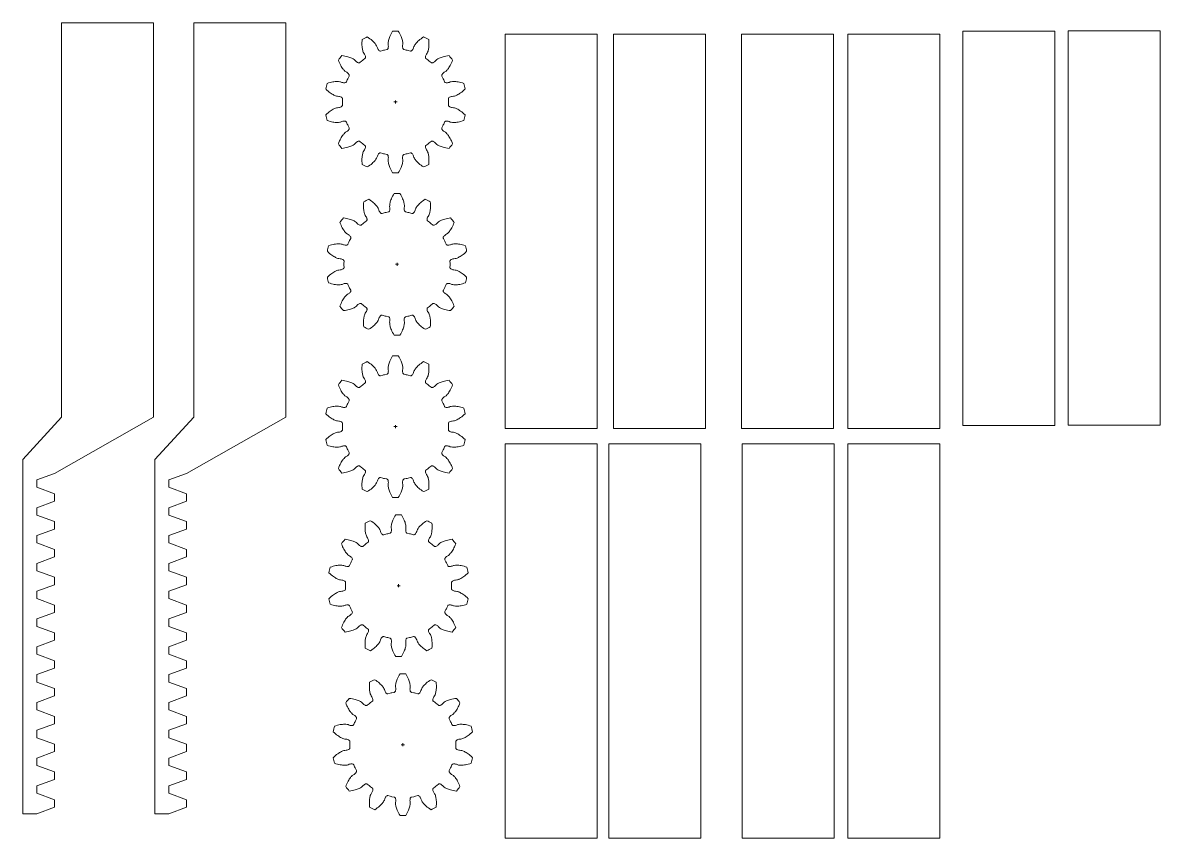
# Model space of a CAD drawing. Header units: millimetres. Extents: x 15 to 324, y -230 to -8.
import ezdxf

# ---------------------------------------------------------------- set-up
doc = ezdxf.new("R2010")
doc.units = ezdxf.units.MM
doc.header["$MEASUREMENT"] = 0
doc.layers.add('Layer 1', color=7, linetype='Continuous', lineweight=0)

# ---------------------------------------------------------------- blocks, each defined once
blk = doc.blocks.new('Block_1')
at = {"layer": 'Layer 1', "color": 12, "lineweight": 5, "true_color": 0xe30613}
for p, q in [((115.56, -29.45), (116.41, -29.45)), ((115.99, -29.03), (115.99, -29.88))]:
    blk.add_line(p, q, dxfattribs=at)
blk = doc.blocks.new('Block_0')
at = {"layer": 'Layer 1', "color": 12, "lineweight": 9, "true_color": 0xe30613}
blk.add_open_spline([(100.6, -40.45), (100.6, -40.45), (100.77, -40.06), (100.77, -40.06), (100.77, -40.06), (100.93, -39.71), (100.93, -39.71), (100.93, -39.71), (101.1, -39.38), (101.1, -39.38), (101.1, -39.38), (101.26, -39.09), (101.26, -39.09), (101.26, -39.09), (101.43, -38.83), (101.43, -38.83), (101.43, -38.83), (101.58, -38.6), (101.58, -38.6), (101.58, -38.6), (101.74, -38.4), (101.74, -38.4), (101.74, -38.4), (101.88, -38.23), (101.88, -38.23), (101.88, -38.23), (102.01, -38.08), (102.01, -38.08), (102.01, -38.08), (102.23, -37.86), (102.23, -37.86), (102.23, -37.86), (102.43, -37.7), (102.43, -37.7), (102.43, -37.7), (102.74, -37.52), (102.74, -37.52), (102.74, -37.52), (102.94, -37.38), (102.94, -37.38), (102.94, -37.38), (103.1, -37.23), (103.1, -37.23), (103.1, -37.23), (103.23, -37.09), (103.23, -37.09), (103.23, -37.09), (103.33, -36.95), (103.33, -36.95), (103.33, -36.95), (103.39, -36.82), (103.39, -36.82), (103.39, -36.82), (103.42, -36.7), (103.42, -36.7), (103.42, -36.7), (103.43, -36.64), (103.43, -36.64), (103.43, -36.64), (103.42, -36.59), (103.42, -36.59), (103.42, -36.59), (103.41, -36.54), (103.41, -36.54), (103.41, -36.54), (103.39, -36.49), (103.39, -36.49), (103.39, -36.49), (103.1, -35.95), (103.1, -35.95), (103.1, -35.95), (102.99, -35.71), (102.99, -35.71), (102.99, -35.71), (102.87, -35.47), (102.87, -35.47), (102.87, -35.47), (102.63, -34.92), (102.63, -34.92), (102.63, -34.92), (102.61, -34.87), (102.61, -34.87), (102.61, -34.87), (102.57, -34.83), (102.57, -34.83), (102.57, -34.83), (102.54, -34.79), (102.54, -34.79), (102.54, -34.79), (102.49, -34.76), (102.49, -34.76), (102.49, -34.76), (102.37, -34.71), (102.37, -34.71), (102.37, -34.71), (102.23, -34.67), (102.23, -34.67), (102.23, -34.67), (102.06, -34.66), (102.06, -34.66), (102.06, -34.66), (101.87, -34.67), (101.87, -34.67), (101.87, -34.67), (101.66, -34.71), (101.66, -34.71), (101.66, -34.71), (101.42, -34.78), (101.42, -34.78), (101.42, -34.78), (101.08, -34.91), (101.08, -34.91), (101.08, -34.91), (100.83, -34.97), (100.83, -34.97), (100.83, -34.97), (100.53, -35), (100.53, -35), (100.53, -35), (100.33, -35.01), (100.33, -35.01), (100.33, -35.01), (100.11, -35.02), (100.11, -35.02), (100.11, -35.02), (99.85, -35.01), (99.85, -35.01), (99.85, -35.01), (99.58, -34.99), (99.58, -34.99), (99.58, -34.99), (99.27, -34.95), (99.27, -34.95), (99.27, -34.95), (98.94, -34.9), (98.94, -34.9), (98.94, -34.9), (98.58, -34.83), (98.58, -34.83), (98.58, -34.83), (98.2, -34.74), (98.2, -34.74), (98.2, -34.74), (97.8, -34.62), (97.8, -34.62), (97.8, -34.62), (97.39, -34.49), (97.39, -34.49), (97.26, -33.99), (97.15, -33.49), (97.05, -32.98), (97.05, -32.98), (97.36, -32.69), (97.36, -32.69), (97.36, -32.69), (97.67, -32.41), (97.67, -32.41), (97.67, -32.41), (97.97, -32.16), (97.97, -32.16), (97.97, -32.16), (98.26, -31.94), (98.26, -31.94), (98.26, -31.94), (98.54, -31.75), (98.54, -31.75), (98.54, -31.75), (98.8, -31.59), (98.8, -31.59), (98.8, -31.59), (99.04, -31.45), (99.04, -31.45), (99.04, -31.45), (99.27, -31.33), (99.27, -31.33), (99.27, -31.33), (99.47, -31.24), (99.47, -31.24), (99.47, -31.24), (99.65, -31.16), (99.65, -31.16), (99.65, -31.16), (99.94, -31.06), (99.94, -31.06), (99.94, -31.06), (100.19, -31), (100.19, -31), (100.19, -31), (100.55, -30.97), (100.55, -30.97), (100.55, -30.97), (100.79, -30.93), (100.79, -30.93), (100.79, -30.93), (101, -30.87), (101, -30.87), (101, -30.87), (101.18, -30.8), (101.18, -30.8), (101.18, -30.8), (101.33, -30.72), (101.33, -30.72), (101.33, -30.72), (101.44, -30.63), (101.44, -30.63), (101.44, -30.63), (101.52, -30.53), (101.52, -30.53), (101.52, -30.53), (101.55, -30.48), (101.55, -30.48), (101.55, -30.48), (101.57, -30.43), (101.57, -30.43), (101.57, -30.43), (101.58, -30.38), (101.58, -30.38), (101.58, -30.38), (101.58, -30.33), (101.58, -30.33), (101.58, -30.33), (101.56, -29.72), (101.56, -29.72), (101.56, -29.72), (101.56, -29.45), (101.56, -29.45), (101.56, -29.45), (101.56, -29.19), (101.56, -29.19), (101.56, -29.19), (101.58, -28.58), (101.58, -28.58), (101.58, -28.58), (101.58, -28.53), (101.58, -28.53), (101.58, -28.53), (101.57, -28.48), (101.57, -28.48), (101.57, -28.48), (101.55, -28.43), (101.55, -28.43), (101.55, -28.43), (101.52, -28.38), (101.52, -28.38), (101.52, -28.38), (101.44, -28.28), (101.44, -28.28), (101.44, -28.28), (101.33, -28.19), (101.33, -28.19), (101.33, -28.19), (101.18, -28.11), (101.18, -28.11), (101.18, -28.11), (101, -28.03), (101, -28.03), (101, -28.03), (100.79, -27.98), (100.79, -27.98), (100.79, -27.98), (100.55, -27.93), (100.55, -27.93), (100.55, -27.93), (100.19, -27.91), (100.19, -27.91), (100.19, -27.91), (99.94, -27.85), (99.94, -27.85), (99.94, -27.85), (99.65, -27.75), (99.65, -27.75), (99.65, -27.75), (99.47, -27.67), (99.47, -27.67), (99.47, -27.67), (99.27, -27.58), (99.27, -27.58), (99.27, -27.58), (99.04, -27.46), (99.04, -27.46), (99.04, -27.46), (98.8, -27.32), (98.8, -27.32), (98.8, -27.32), (98.54, -27.16), (98.54, -27.16), (98.54, -27.16), (98.26, -26.97), (98.26, -26.97), (98.26, -26.97), (97.97, -26.75), (97.97, -26.75), (97.97, -26.75), (97.67, -26.5), (97.67, -26.5), (97.67, -26.5), (97.36, -26.22), (97.36, -26.22), (97.36, -26.22), (97.05, -25.92), (97.05, -25.92), (97.15, -25.42), (97.26, -24.92), (97.39, -24.42), (97.39, -24.42), (97.8, -24.28), (97.8, -24.28), (97.8, -24.28), (98.2, -24.17), (98.2, -24.17), (98.2, -24.17), (98.58, -24.08), (98.58, -24.08), (98.58, -24.08), (98.94, -24), (98.94, -24), (98.94, -24), (99.27, -23.95), (99.27, -23.95), (99.27, -23.95), (99.58, -23.92), (99.58, -23.92), (99.58, -23.92), (99.85, -23.9), (99.85, -23.9), (99.85, -23.9), (100.11, -23.89), (100.11, -23.89), (100.11, -23.89), (100.33, -23.89), (100.33, -23.89), (100.33, -23.89), (100.53, -23.91), (100.53, -23.91), (100.53, -23.91), (100.83, -23.94), (100.83, -23.94), (100.83, -23.94), (101.08, -23.99), (101.08, -23.99), (101.08, -23.99), (101.42, -24.13), (101.42, -24.13), (101.42, -24.13), (101.66, -24.19), (101.66, -24.19), (101.66, -24.19), (101.87, -24.23), (101.87, -24.23), (101.87, -24.23), (102.06, -24.25), (102.06, -24.25), (102.06, -24.25), (102.23, -24.23), (102.23, -24.23), (102.23, -24.23), (102.37, -24.2), (102.37, -24.2), (102.37, -24.2), (102.49, -24.15), (102.49, -24.15), (102.49, -24.15), (102.54, -24.12), (102.54, -24.12), (102.54, -24.12), (102.57, -24.08), (102.57, -24.08), (102.57, -24.08), (102.61, -24.04), (102.61, -24.04), (102.61, -24.04), (102.63, -23.99), (102.63, -23.99), (102.63, -23.99), (102.87, -23.43), (102.87, -23.43), (102.87, -23.43), (102.99, -23.19), (102.99, -23.19), (102.99, -23.19), (103.1, -22.96), (103.1, -22.96), (103.1, -22.96), (103.39, -22.42), (103.39, -22.42), (103.39, -22.42), (103.41, -22.37), (103.41, -22.37), (103.41, -22.37), (103.42, -22.32), (103.42, -22.32), (103.42, -22.32), (103.43, -22.27), (103.43, -22.27), (103.43, -22.27), (103.42, -22.21), (103.42, -22.21), (103.42, -22.21), (103.39, -22.09), (103.39, -22.09), (103.39, -22.09), (103.33, -21.95), (103.33, -21.95), (103.33, -21.95), (103.23, -21.82), (103.23, -21.82), (103.23, -21.82), (103.1, -21.67), (103.1, -21.67), (103.1, -21.67), (102.94, -21.53), (102.94, -21.53), (102.94, -21.53), (102.74, -21.39), (102.74, -21.39), (102.74, -21.39), (102.43, -21.21), (102.43, -21.21), (102.43, -21.21), (102.23, -21.04), (102.23, -21.04), (102.23, -21.04), (102.01, -20.83), (102.01, -20.83), (102.01, -20.83), (101.88, -20.68), (101.88, -20.68), (101.88, -20.68), (101.74, -20.51), (101.74, -20.51), (101.74, -20.51), (101.58, -20.31), (101.58, -20.31), (101.58, -20.31), (101.43, -20.07), (101.43, -20.07), (101.43, -20.07), (101.26, -19.81), (101.26, -19.81), (101.26, -19.81), (101.1, -19.52), (101.1, -19.52), (101.1, -19.52), (100.93, -19.2), (100.93, -19.2), (100.93, -19.2), (100.77, -18.85), (100.77, -18.85), (100.77, -18.85), (100.6, -18.46), (100.6, -18.46), (100.6, -18.46), (100.46, -18.06), (100.46, -18.06), (100.76, -17.64), (101.08, -17.24), (101.42, -16.85), (101.42, -16.85), (101.84, -16.91), (101.84, -16.91), (101.84, -16.91), (102.26, -16.98), (102.26, -16.98), (102.26, -16.98), (102.64, -17.06), (102.64, -17.06), (102.64, -17.06), (102.99, -17.15), (102.99, -17.15), (102.99, -17.15), (103.31, -17.25), (103.31, -17.25), (103.31, -17.25), (103.6, -17.35), (103.6, -17.35), (103.6, -17.35), (103.86, -17.45), (103.86, -17.45), (103.86, -17.45), (104.09, -17.55), (104.09, -17.55), (104.09, -17.55), (104.29, -17.65), (104.29, -17.65), (104.29, -17.65), (104.46, -17.75), (104.46, -17.75), (104.46, -17.75), (104.73, -17.91), (104.73, -17.91), (104.73, -17.91), (104.93, -18.07), (104.93, -18.07), (104.93, -18.07), (105.17, -18.33), (105.17, -18.33), (105.17, -18.33), (105.36, -18.5), (105.36, -18.5), (105.36, -18.5), (105.53, -18.63), (105.53, -18.63), (105.53, -18.63), (105.7, -18.72), (105.7, -18.72), (105.7, -18.72), (105.86, -18.78), (105.86, -18.78), (105.86, -18.78), (106, -18.82), (106, -18.82), (106, -18.82), (106.13, -18.82), (106.13, -18.82), (106.13, -18.82), (106.18, -18.81), (106.18, -18.81), (106.18, -18.81), (106.24, -18.79), (106.24, -18.79), (106.24, -18.79), (106.28, -18.77), (106.28, -18.77), (106.28, -18.77), (106.32, -18.74), (106.32, -18.74), (106.32, -18.74), (106.78, -18.34), (106.78, -18.34), (106.78, -18.34), (106.99, -18.17), (106.99, -18.17), (106.99, -18.17), (107.2, -18.01), (107.2, -18.01), (107.2, -18.01), (107.69, -17.65), (107.69, -17.65), (107.69, -17.65), (107.73, -17.62), (107.73, -17.62), (107.73, -17.62), (107.76, -17.58), (107.76, -17.58), (107.76, -17.58), (107.79, -17.53), (107.79, -17.53), (107.79, -17.53), (107.81, -17.48), (107.81, -17.48), (107.81, -17.48), (107.84, -17.35), (107.84, -17.35), (107.84, -17.35), (107.84, -17.21), (107.84, -17.21), (107.84, -17.21), (107.81, -17.04), (107.81, -17.04), (107.81, -17.04), (107.75, -16.85), (107.75, -16.85), (107.75, -16.85), (107.67, -16.65), (107.67, -16.65), (107.67, -16.65), (107.55, -16.44), (107.55, -16.44), (107.55, -16.44), (107.35, -16.14), (107.35, -16.14), (107.35, -16.14), (107.24, -15.91), (107.24, -15.91), (107.24, -15.91), (107.14, -15.62), (107.14, -15.62), (107.14, -15.62), (107.08, -15.43), (107.08, -15.43), (107.08, -15.43), (107.03, -15.21), (107.03, -15.21), (107.03, -15.21), (106.98, -14.96), (106.98, -14.96), (106.98, -14.96), (106.94, -14.69), (106.94, -14.69), (106.94, -14.69), (106.9, -14.38), (106.9, -14.38), (106.9, -14.38), (106.88, -14.05), (106.88, -14.05), (106.88, -14.05), (106.87, -13.68), (106.87, -13.68), (106.87, -13.68), (106.87, -13.29), (106.87, -13.29), (106.87, -13.29), (106.9, -12.87), (106.9, -12.87), (106.9, -12.87), (106.94, -12.45), (106.94, -12.45), (107.39, -12.21), (107.86, -11.98), (108.33, -11.78), (108.33, -11.78), (108.69, -12.01), (108.69, -12.01), (108.69, -12.01), (109.03, -12.25), (109.03, -12.25), (109.03, -12.25), (109.34, -12.49), (109.34, -12.49), (109.34, -12.49), (109.62, -12.73), (109.62, -12.73), (109.62, -12.73), (109.86, -12.96), (109.86, -12.96), (109.86, -12.96), (110.08, -13.17), (110.08, -13.17), (110.08, -13.17), (110.27, -13.38), (110.27, -13.38), (110.27, -13.38), (110.43, -13.57), (110.43, -13.57), (110.43, -13.57), (110.57, -13.75), (110.57, -13.75), (110.57, -13.75), (110.68, -13.91), (110.68, -13.91), (110.68, -13.91), (110.85, -14.17), (110.85, -14.17), (110.85, -14.17), (110.96, -14.4), (110.96, -14.4), (110.96, -14.4), (111.07, -14.74), (111.07, -14.74), (111.07, -14.74), (111.16, -14.97), (111.16, -14.97), (111.16, -14.97), (111.27, -15.16), (111.27, -15.16), (111.27, -15.16), (111.38, -15.32), (111.38, -15.32), (111.38, -15.32), (111.49, -15.45), (111.49, -15.45), (111.49, -15.45), (111.61, -15.54), (111.61, -15.54), (111.61, -15.54), (111.72, -15.59), (111.72, -15.59), (111.72, -15.59), (111.77, -15.61), (111.77, -15.61), (111.77, -15.61), (111.83, -15.62), (111.83, -15.62), (111.83, -15.62), (111.88, -15.62), (111.88, -15.62), (111.88, -15.62), (111.93, -15.61), (111.93, -15.61), (111.93, -15.61), (112.52, -15.45), (112.52, -15.45), (112.52, -15.45), (112.77, -15.39), (112.77, -15.39), (112.77, -15.39), (113.03, -15.33), (113.03, -15.33), (113.03, -15.33), (113.63, -15.22), (113.63, -15.22), (113.63, -15.22), (113.68, -15.2), (113.68, -15.2), (113.68, -15.2), (113.73, -15.18), (113.73, -15.18), (113.73, -15.18), (113.77, -15.15), (113.77, -15.15), (113.77, -15.15), (113.82, -15.12), (113.82, -15.12), (113.82, -15.12), (113.89, -15.01), (113.89, -15.01), (113.89, -15.01), (113.96, -14.88), (113.96, -14.88), (113.96, -14.88), (114.01, -14.72), (114.01, -14.72), (114.01, -14.72), (114.04, -14.53), (114.04, -14.53), (114.04, -14.53), (114.05, -14.31), (114.05, -14.31), (114.05, -14.31), (114.03, -14.07), (114.03, -14.07), (114.03, -14.07), (113.98, -13.71), (113.98, -13.71), (113.98, -13.71), (113.98, -13.45), (113.98, -13.45), (113.98, -13.45), (114.02, -13.15), (114.02, -13.15), (114.02, -13.15), (114.05, -12.95), (114.05, -12.95), (114.05, -12.95), (114.1, -12.73), (114.1, -12.73), (114.1, -12.73), (114.16, -12.49), (114.16, -12.49), (114.16, -12.49), (114.24, -12.22), (114.24, -12.22), (114.24, -12.22), (114.34, -11.93), (114.34, -11.93), (114.34, -11.93), (114.47, -11.62), (114.47, -11.62), (114.47, -11.62), (114.61, -11.29), (114.61, -11.29), (114.61, -11.29), (114.79, -10.94), (114.79, -10.94), (114.79, -10.94), (114.99, -10.57), (114.99, -10.57), (114.99, -10.57), (115.21, -10.21), (115.21, -10.21), (115.73, -10.19), (116.24, -10.19), (116.76, -10.21), (116.76, -10.21), (116.98, -10.57), (116.98, -10.57), (116.98, -10.57), (117.18, -10.94), (117.18, -10.94), (117.18, -10.94), (117.36, -11.29), (117.36, -11.29), (117.36, -11.29), (117.5, -11.62), (117.5, -11.62), (117.5, -11.62), (117.63, -11.93), (117.63, -11.93), (117.63, -11.93), (117.73, -12.22), (117.73, -12.22), (117.73, -12.22), (117.81, -12.49), (117.81, -12.49), (117.81, -12.49), (117.87, -12.73), (117.87, -12.73), (117.87, -12.73), (117.92, -12.95), (117.92, -12.95), (117.92, -12.95), (117.96, -13.15), (117.96, -13.15), (117.96, -13.15), (117.99, -13.45), (117.99, -13.45), (117.99, -13.45), (117.99, -13.71), (117.99, -13.71), (117.99, -13.71), (117.94, -14.07), (117.94, -14.07), (117.94, -14.07), (117.93, -14.31), (117.93, -14.31), (117.93, -14.31), (117.93, -14.53), (117.93, -14.53), (117.93, -14.53), (117.96, -14.72), (117.96, -14.72), (117.96, -14.72), (118.01, -14.88), (118.01, -14.88), (118.01, -14.88), (118.08, -15.01), (118.08, -15.01), (118.08, -15.01), (118.15, -15.12), (118.15, -15.12), (118.15, -15.12), (118.2, -15.15), (118.2, -15.15), (118.2, -15.15), (118.24, -15.18), (118.24, -15.18), (118.24, -15.18), (118.29, -15.2), (118.29, -15.2), (118.29, -15.2), (118.34, -15.22), (118.34, -15.22), (118.34, -15.22), (118.94, -15.33), (118.94, -15.33), (118.94, -15.33), (119.2, -15.39), (119.2, -15.39), (119.2, -15.39), (119.45, -15.45), (119.45, -15.45), (119.45, -15.45), (120.04, -15.61), (120.04, -15.61), (120.04, -15.61), (120.09, -15.62), (120.09, -15.62), (120.09, -15.62), (120.14, -15.62), (120.14, -15.62), (120.14, -15.62), (120.2, -15.61), (120.2, -15.61), (120.2, -15.61), (120.25, -15.59), (120.25, -15.59), (120.25, -15.59), (120.37, -15.54), (120.37, -15.54), (120.37, -15.54), (120.48, -15.45), (120.48, -15.45), (120.48, -15.45), (120.59, -15.32), (120.59, -15.32), (120.59, -15.32), (120.7, -15.16), (120.7, -15.16), (120.7, -15.16), (120.81, -14.97), (120.81, -14.97), (120.81, -14.97), (120.9, -14.74), (120.9, -14.74), (120.9, -14.74), (121.01, -14.4), (121.01, -14.4), (121.01, -14.4), (121.12, -14.17), (121.12, -14.17), (121.12, -14.17), (121.29, -13.91), (121.29, -13.91), (121.29, -13.91), (121.4, -13.75), (121.4, -13.75), (121.4, -13.75), (121.54, -13.57), (121.54, -13.57), (121.54, -13.57), (121.7, -13.38), (121.7, -13.38), (121.7, -13.38), (121.89, -13.17), (121.89, -13.17), (121.89, -13.17), (122.11, -12.96), (122.11, -12.96), (122.11, -12.96), (122.35, -12.73), (122.35, -12.73), (122.35, -12.73), (122.63, -12.49), (122.63, -12.49), (122.63, -12.49), (122.94, -12.25), (122.94, -12.25), (122.94, -12.25), (123.28, -12.01), (123.28, -12.01), (123.28, -12.01), (123.64, -11.78), (123.64, -11.78), (124.11, -11.98), (124.58, -12.21), (125.03, -12.45), (125.03, -12.45), (125.07, -12.87), (125.07, -12.87), (125.07, -12.87), (125.1, -13.29), (125.1, -13.29), (125.1, -13.29), (125.1, -13.68), (125.1, -13.68), (125.1, -13.68), (125.09, -14.05), (125.09, -14.05), (125.09, -14.05), (125.07, -14.38), (125.07, -14.38), (125.07, -14.38), (125.03, -14.69), (125.03, -14.69), (125.03, -14.69), (124.99, -14.96), (124.99, -14.96), (124.99, -14.96), (124.94, -15.21), (124.94, -15.21), (124.94, -15.21), (124.89, -15.43), (124.89, -15.43), (124.89, -15.43), (124.84, -15.62), (124.84, -15.62), (124.84, -15.62), (124.73, -15.91), (124.73, -15.91), (124.73, -15.91), (124.62, -16.14), (124.62, -16.14), (124.62, -16.14), (124.42, -16.44), (124.42, -16.44), (124.42, -16.44), (124.3, -16.65), (124.3, -16.65), (124.3, -16.65), (124.22, -16.85), (124.22, -16.85), (124.22, -16.85), (124.16, -17.04), (124.16, -17.04), (124.16, -17.04), (124.13, -17.21), (124.13, -17.21), (124.13, -17.21), (124.13, -17.35), (124.13, -17.35), (124.13, -17.35), (124.16, -17.48), (124.16, -17.48), (124.16, -17.48), (124.18, -17.53), (124.18, -17.53), (124.18, -17.53), (124.21, -17.58), (124.21, -17.58), (124.21, -17.58), (124.24, -17.62), (124.24, -17.62), (124.24, -17.62), (124.28, -17.65), (124.28, -17.65), (124.28, -17.65), (124.77, -18.01), (124.77, -18.01), (124.77, -18.01), (124.98, -18.17), (124.98, -18.17), (124.98, -18.17), (125.19, -18.34), (125.19, -18.34), (125.19, -18.34), (125.65, -18.74), (125.65, -18.74), (125.65, -18.74), (125.69, -18.77), (125.69, -18.77), (125.69, -18.77), (125.74, -18.79), (125.74, -18.79), (125.74, -18.79), (125.79, -18.81), (125.79, -18.81), (125.79, -18.81), (125.84, -18.82), (125.84, -18.82), (125.84, -18.82), (125.97, -18.82), (125.97, -18.82), (125.97, -18.82), (126.11, -18.78), (126.11, -18.78), (126.11, -18.78), (126.27, -18.72), (126.27, -18.72), (126.27, -18.72), (126.44, -18.63), (126.44, -18.63), (126.44, -18.63), (126.61, -18.5), (126.61, -18.5), (126.61, -18.5), (126.8, -18.33), (126.8, -18.33), (126.8, -18.33), (127.04, -18.07), (127.04, -18.07), (127.04, -18.07), (127.25, -17.91), (127.25, -17.91), (127.25, -17.91), (127.51, -17.75), (127.51, -17.75), (127.51, -17.75), (127.68, -17.65), (127.68, -17.65), (127.68, -17.65), (127.88, -17.55), (127.88, -17.55), (127.88, -17.55), (128.11, -17.45), (128.11, -17.45), (128.11, -17.45), (128.37, -17.35), (128.37, -17.35), (128.37, -17.35), (128.66, -17.25), (128.66, -17.25), (128.66, -17.25), (128.98, -17.15), (128.98, -17.15), (128.98, -17.15), (129.33, -17.06), (129.33, -17.06), (129.33, -17.06), (129.71, -16.98), (129.71, -16.98), (129.71, -16.98), (130.13, -16.91), (130.13, -16.91), (130.13, -16.91), (130.55, -16.85), (130.55, -16.85), (130.89, -17.24), (131.21, -17.64), (131.51, -18.06), (131.51, -18.06), (131.37, -18.46), (131.37, -18.46), (131.37, -18.46), (131.21, -18.85), (131.21, -18.85), (131.21, -18.85), (131.04, -19.2), (131.04, -19.2), (131.04, -19.2), (130.87, -19.52), (130.87, -19.52), (130.87, -19.52), (130.71, -19.81), (130.71, -19.81), (130.71, -19.81), (130.54, -20.07), (130.54, -20.07), (130.54, -20.07), (130.39, -20.31), (130.39, -20.31), (130.39, -20.31), (130.24, -20.51), (130.24, -20.51), (130.24, -20.51), (130.09, -20.68), (130.09, -20.68), (130.09, -20.68), (129.96, -20.83), (129.96, -20.83), (129.96, -20.83), (129.74, -21.04), (129.74, -21.04), (129.74, -21.04), (129.55, -21.21), (129.55, -21.21), (129.55, -21.21), (129.23, -21.39), (129.23, -21.39), (129.23, -21.39), (129.03, -21.53), (129.03, -21.53), (129.03, -21.53), (128.87, -21.67), (128.87, -21.67), (128.87, -21.67), (128.74, -21.82), (128.74, -21.82), (128.74, -21.82), (128.64, -21.95), (128.64, -21.95), (128.64, -21.95), (128.58, -22.09), (128.58, -22.09), (128.58, -22.09), (128.55, -22.21), (128.55, -22.21), (128.55, -22.21), (128.55, -22.27), (128.55, -22.27), (128.55, -22.27), (128.55, -22.32), (128.55, -22.32), (128.55, -22.32), (128.56, -22.37), (128.56, -22.37), (128.56, -22.37), (128.58, -22.42), (128.58, -22.42), (128.58, -22.42), (128.87, -22.96), (128.87, -22.96), (128.87, -22.96), (128.99, -23.19), (128.99, -23.19), (128.99, -23.19), (129.1, -23.43), (129.1, -23.43), (129.1, -23.43), (129.34, -23.99), (129.34, -23.99), (129.34, -23.99), (129.36, -24.04), (129.36, -24.04), (129.36, -24.04), (129.4, -24.08), (129.4, -24.08), (129.4, -24.08), (129.44, -24.12), (129.44, -24.12), (129.44, -24.12), (129.48, -24.15), (129.48, -24.15), (129.48, -24.15), (129.6, -24.2), (129.6, -24.2), (129.6, -24.2), (129.74, -24.23), (129.74, -24.23), (129.74, -24.23), (129.91, -24.25), (129.91, -24.25), (129.91, -24.25), (130.1, -24.23), (130.1, -24.23), (130.1, -24.23), (130.32, -24.19), (130.32, -24.19), (130.32, -24.19), (130.55, -24.13), (130.55, -24.13), (130.55, -24.13), (130.89, -23.99), (130.89, -23.99), (130.89, -23.99), (131.14, -23.94), (131.14, -23.94), (131.14, -23.94), (131.45, -23.91), (131.45, -23.91), (131.45, -23.91), (131.64, -23.89), (131.64, -23.89), (131.64, -23.89), (131.87, -23.89), (131.87, -23.89), (131.87, -23.89), (132.12, -23.9), (132.12, -23.9), (132.12, -23.9), (132.4, -23.92), (132.4, -23.92), (132.4, -23.92), (132.7, -23.95), (132.7, -23.95), (132.7, -23.95), (133.03, -24), (133.03, -24), (133.03, -24), (133.39, -24.08), (133.39, -24.08), (133.39, -24.08), (133.77, -24.17), (133.77, -24.17), (133.77, -24.17), (134.17, -24.28), (134.17, -24.28), (134.17, -24.28), (134.58, -24.42), (134.58, -24.42), (134.71, -24.92), (134.83, -25.42), (134.92, -25.92), (134.92, -25.92), (134.61, -26.22), (134.61, -26.22), (134.61, -26.22), (134.3, -26.5), (134.3, -26.5), (134.3, -26.5), (134, -26.75), (134, -26.75), (134, -26.75), (133.71, -26.97), (133.71, -26.97), (133.71, -26.97), (133.43, -27.16), (133.43, -27.16), (133.43, -27.16), (133.17, -27.32), (133.17, -27.32), (133.17, -27.32), (132.93, -27.46), (132.93, -27.46), (132.93, -27.46), (132.71, -27.58), (132.71, -27.58), (132.71, -27.58), (132.5, -27.67), (132.5, -27.67), (132.5, -27.67), (132.32, -27.75), (132.32, -27.75), (132.32, -27.75), (132.03, -27.85), (132.03, -27.85), (132.03, -27.85), (131.78, -27.91), (131.78, -27.91), (131.78, -27.91), (131.42, -27.93), (131.42, -27.93), (131.42, -27.93), (131.18, -27.98), (131.18, -27.98), (131.18, -27.98), (130.97, -28.03), (130.97, -28.03), (130.97, -28.03), (130.79, -28.11), (130.79, -28.11), (130.79, -28.11), (130.64, -28.19), (130.64, -28.19), (130.64, -28.19), (130.53, -28.28), (130.53, -28.28), (130.53, -28.28), (130.45, -28.38), (130.45, -28.38), (130.45, -28.38), (130.42, -28.43), (130.42, -28.43), (130.42, -28.43), (130.4, -28.48), (130.4, -28.48), (130.4, -28.48), (130.39, -28.53), (130.39, -28.53), (130.39, -28.53), (130.39, -28.58), (130.39, -28.58), (130.39, -28.58), (130.41, -29.19), (130.41, -29.19), (130.41, -29.19), (130.41, -29.45), (130.41, -29.45), (130.41, -29.45), (130.41, -29.72), (130.41, -29.72), (130.41, -29.72), (130.39, -30.33), (130.39, -30.33), (130.39, -30.33), (130.39, -30.38), (130.39, -30.38), (130.39, -30.38), (130.4, -30.43), (130.4, -30.43), (130.4, -30.43), (130.42, -30.48), (130.42, -30.48), (130.42, -30.48), (130.45, -30.53), (130.45, -30.53), (130.45, -30.53), (130.53, -30.63), (130.53, -30.63), (130.53, -30.63), (130.64, -30.72), (130.64, -30.72), (130.64, -30.72), (130.79, -30.8), (130.79, -30.8), (130.79, -30.8), (130.97, -30.87), (130.97, -30.87), (130.97, -30.87), (131.18, -30.93), (131.18, -30.93), (131.18, -30.93), (131.42, -30.97), (131.42, -30.97), (131.42, -30.97), (131.78, -31), (131.78, -31), (131.78, -31), (132.03, -31.06), (132.03, -31.06), (132.03, -31.06), (132.32, -31.16), (132.32, -31.16), (132.32, -31.16), (132.5, -31.24), (132.5, -31.24), (132.5, -31.24), (132.71, -31.33), (132.71, -31.33), (132.71, -31.33), (132.93, -31.45), (132.93, -31.45), (132.93, -31.45), (133.17, -31.59), (133.17, -31.59), (133.17, -31.59), (133.43, -31.75), (133.43, -31.75), (133.43, -31.75), (133.71, -31.94), (133.71, -31.94), (133.71, -31.94), (134, -32.16), (134, -32.16), (134, -32.16), (134.3, -32.41), (134.3, -32.41), (134.3, -32.41), (134.61, -32.69), (134.61, -32.69), (134.61, -32.69), (134.92, -32.98), (134.92, -32.98), (134.83, -33.49), (134.71, -33.99), (134.58, -34.49), (134.58, -34.49), (134.17, -34.62), (134.17, -34.62), (134.17, -34.62), (133.77, -34.74), (133.77, -34.74), (133.77, -34.74), (133.39, -34.83), (133.39, -34.83), (133.39, -34.83), (133.03, -34.9), (133.03, -34.9), (133.03, -34.9), (132.7, -34.95), (132.7, -34.95), (132.7, -34.95), (132.4, -34.99), (132.4, -34.99), (132.4, -34.99), (132.12, -35.01), (132.12, -35.01), (132.12, -35.01), (131.87, -35.02), (131.87, -35.02), (131.87, -35.02), (131.64, -35.01), (131.64, -35.01), (131.64, -35.01), (131.45, -35), (131.45, -35), (131.45, -35), (131.14, -34.97), (131.14, -34.97), (131.14, -34.97), (130.89, -34.91), (130.89, -34.91), (130.89, -34.91), (130.55, -34.78), (130.55, -34.78), (130.55, -34.78), (130.32, -34.71), (130.32, -34.71), (130.32, -34.71), (130.1, -34.67), (130.1, -34.67), (130.1, -34.67), (129.91, -34.66), (129.91, -34.66), (129.91, -34.66), (129.74, -34.67), (129.74, -34.67), (129.74, -34.67), (129.6, -34.71), (129.6, -34.71), (129.6, -34.71), (129.48, -34.76), (129.48, -34.76), (129.48, -34.76), (129.44, -34.79), (129.44, -34.79), (129.44, -34.79), (129.4, -34.83), (129.4, -34.83), (129.4, -34.83), (129.36, -34.87), (129.36, -34.87), (129.36, -34.87), (129.34, -34.92), (129.34, -34.92), (129.34, -34.92), (129.1, -35.47), (129.1, -35.47), (129.1, -35.47), (128.99, -35.71), (128.99, -35.71), (128.99, -35.71), (128.87, -35.95), (128.87, -35.95), (128.87, -35.95), (128.58, -36.49), (128.58, -36.49), (128.58, -36.49), (128.56, -36.54), (128.56, -36.54), (128.56, -36.54), (128.55, -36.59), (128.55, -36.59), (128.55, -36.59), (128.55, -36.64), (128.55, -36.64), (128.55, -36.64), (128.55, -36.7), (128.55, -36.7), (128.55, -36.7), (128.58, -36.82), (128.58, -36.82), (128.58, -36.82), (128.64, -36.95), (128.64, -36.95), (128.64, -36.95), (128.74, -37.09), (128.74, -37.09), (128.74, -37.09), (128.87, -37.23), (128.87, -37.23), (128.87, -37.23), (129.03, -37.38), (129.03, -37.38), (129.03, -37.38), (129.23, -37.52), (129.23, -37.52), (129.23, -37.52), (129.55, -37.7), (129.55, -37.7), (129.55, -37.7), (129.74, -37.86), (129.74, -37.86), (129.74, -37.86), (129.96, -38.08), (129.96, -38.08), (129.96, -38.08), (130.09, -38.23), (130.09, -38.23), (130.09, -38.23), (130.24, -38.4), (130.24, -38.4), (130.24, -38.4), (130.39, -38.6), (130.39, -38.6), (130.39, -38.6), (130.54, -38.83), (130.54, -38.83), (130.54, -38.83), (130.71, -39.09), (130.71, -39.09), (130.71, -39.09), (130.87, -39.38), (130.87, -39.38), (130.87, -39.38), (131.04, -39.71), (131.04, -39.71), (131.04, -39.71), (131.21, -40.06), (131.21, -40.06), (131.21, -40.06), (131.37, -40.45), (131.37, -40.45), (131.37, -40.45), (131.51, -40.85), (131.51, -40.85), (131.21, -41.26), (130.89, -41.67), (130.55, -42.06), (130.55, -42.06), (130.13, -42), (130.13, -42), (130.13, -42), (129.71, -41.93), (129.71, -41.93), (129.71, -41.93), (129.33, -41.85), (129.33, -41.85), (129.33, -41.85), (128.98, -41.76), (128.98, -41.76), (128.98, -41.76), (128.66, -41.66), (128.66, -41.66), (128.66, -41.66), (128.37, -41.56), (128.37, -41.56), (128.37, -41.56), (128.11, -41.46), (128.11, -41.46), (128.11, -41.46), (127.88, -41.36), (127.88, -41.36), (127.88, -41.36), (127.68, -41.26), (127.68, -41.26), (127.68, -41.26), (127.51, -41.16), (127.51, -41.16), (127.51, -41.16), (127.25, -41), (127.25, -41), (127.25, -41), (127.04, -40.84), (127.04, -40.84), (127.04, -40.84), (126.8, -40.57), (126.8, -40.57), (126.8, -40.57), (126.61, -40.41), (126.61, -40.41), (126.61, -40.41), (126.44, -40.28), (126.44, -40.28), (126.44, -40.28), (126.27, -40.19), (126.27, -40.19), (126.27, -40.19), (126.11, -40.12), (126.11, -40.12), (126.11, -40.12), (125.97, -40.09), (125.97, -40.09), (125.97, -40.09), (125.84, -40.09), (125.84, -40.09), (125.84, -40.09), (125.79, -40.1), (125.79, -40.1), (125.79, -40.1), (125.74, -40.12), (125.74, -40.12), (125.74, -40.12), (125.69, -40.14), (125.69, -40.14), (125.69, -40.14), (125.65, -40.17), (125.65, -40.17), (125.65, -40.17), (125.19, -40.57), (125.19, -40.57), (125.19, -40.57), (124.98, -40.73), (124.98, -40.73), (124.98, -40.73), (124.77, -40.9), (124.77, -40.9), (124.77, -40.9), (124.28, -41.26), (124.28, -41.26), (124.28, -41.26), (124.24, -41.29), (124.24, -41.29), (124.24, -41.29), (124.21, -41.33), (124.21, -41.33), (124.21, -41.33), (124.18, -41.38), (124.18, -41.38), (124.18, -41.38), (124.16, -41.43), (124.16, -41.43), (124.16, -41.43), (124.13, -41.56), (124.13, -41.56), (124.13, -41.56), (124.13, -41.7), (124.13, -41.7), (124.13, -41.7), (124.16, -41.87), (124.16, -41.87), (124.16, -41.87), (124.22, -42.05), (124.22, -42.05), (124.22, -42.05), (124.3, -42.25), (124.3, -42.25), (124.3, -42.25), (124.42, -42.47), (124.42, -42.47), (124.42, -42.47), (124.62, -42.77), (124.62, -42.77), (124.62, -42.77), (124.73, -43), (124.73, -43), (124.73, -43), (124.84, -43.29), (124.84, -43.29), (124.84, -43.29), (124.89, -43.48), (124.89, -43.48), (124.89, -43.48), (124.94, -43.7), (124.94, -43.7), (124.94, -43.7), (124.99, -43.94), (124.99, -43.94), (124.99, -43.94), (125.03, -44.22), (125.03, -44.22), (125.03, -44.22), (125.07, -44.53), (125.07, -44.53), (125.07, -44.53), (125.09, -44.86), (125.09, -44.86), (125.09, -44.86), (125.1, -45.22), (125.1, -45.22), (125.1, -45.22), (125.1, -45.61), (125.1, -45.61), (125.1, -45.61), (125.07, -46.03), (125.07, -46.03), (125.07, -46.03), (125.03, -46.46), (125.03, -46.46), (124.58, -46.7), (124.11, -46.92), (123.64, -47.13), (123.64, -47.13), (123.28, -46.9), (123.28, -46.9), (123.28, -46.9), (122.94, -46.65), (122.94, -46.65), (122.94, -46.65), (122.63, -46.41), (122.63, -46.41), (122.63, -46.41), (122.35, -46.18), (122.35, -46.18), (122.35, -46.18), (122.11, -45.95), (122.11, -45.95), (122.11, -45.95), (121.89, -45.74), (121.89, -45.74), (121.89, -45.74), (121.7, -45.53), (121.7, -45.53), (121.7, -45.53), (121.54, -45.34), (121.54, -45.34), (121.54, -45.34), (121.4, -45.16), (121.4, -45.16), (121.4, -45.16), (121.29, -45), (121.29, -45), (121.29, -45), (121.12, -44.74), (121.12, -44.74), (121.12, -44.74), (121.01, -44.51), (121.01, -44.51), (121.01, -44.51), (120.9, -44.16), (120.9, -44.16), (120.9, -44.16), (120.81, -43.94), (120.81, -43.94), (120.81, -43.94), (120.7, -43.74), (120.7, -43.74), (120.7, -43.74), (120.59, -43.59), (120.59, -43.59), (120.59, -43.59), (120.48, -43.46), (120.48, -43.46), (120.48, -43.46), (120.37, -43.37), (120.37, -43.37), (120.37, -43.37), (120.25, -43.31), (120.25, -43.31), (120.25, -43.31), (120.2, -43.3), (120.2, -43.3), (120.2, -43.3), (120.14, -43.29), (120.14, -43.29), (120.14, -43.29), (120.09, -43.29), (120.09, -43.29), (120.09, -43.29), (120.04, -43.3), (120.04, -43.3), (120.04, -43.3), (119.45, -43.46), (119.45, -43.46), (119.45, -43.46), (119.2, -43.52), (119.2, -43.52), (119.2, -43.52), (118.94, -43.58), (118.94, -43.58), (118.94, -43.58), (118.34, -43.69), (118.34, -43.69), (118.34, -43.69), (118.29, -43.7), (118.29, -43.7), (118.29, -43.7), (118.24, -43.72), (118.24, -43.72), (118.24, -43.72), (118.2, -43.75), (118.2, -43.75), (118.2, -43.75), (118.15, -43.79), (118.15, -43.79), (118.15, -43.79), (118.08, -43.89), (118.08, -43.89), (118.08, -43.89), (118.01, -44.02), (118.01, -44.02), (118.01, -44.02), (117.96, -44.19), (117.96, -44.19), (117.96, -44.19), (117.93, -44.38), (117.93, -44.38), (117.93, -44.38), (117.93, -44.6), (117.93, -44.6), (117.93, -44.6), (117.94, -44.84), (117.94, -44.84), (117.94, -44.84), (117.99, -45.2), (117.99, -45.2), (117.99, -45.2), (117.99, -45.45), (117.99, -45.45), (117.99, -45.45), (117.96, -45.76), (117.96, -45.76), (117.96, -45.76), (117.92, -45.95), (117.92, -45.95), (117.92, -45.95), (117.87, -46.17), (117.87, -46.17), (117.87, -46.17), (117.81, -46.42), (117.81, -46.42), (117.81, -46.42), (117.73, -46.68), (117.73, -46.68), (117.73, -46.68), (117.63, -46.97), (117.63, -46.97), (117.63, -46.97), (117.5, -47.29), (117.5, -47.29), (117.5, -47.29), (117.36, -47.62), (117.36, -47.62), (117.36, -47.62), (117.18, -47.97), (117.18, -47.97), (117.18, -47.97), (116.98, -48.33), (116.98, -48.33), (116.98, -48.33), (116.76, -48.7), (116.76, -48.7), (116.24, -48.72), (115.73, -48.72), (115.21, -48.7), (115.21, -48.7), (114.99, -48.33), (114.99, -48.33), (114.99, -48.33), (114.79, -47.97), (114.79, -47.97), (114.79, -47.97), (114.61, -47.62), (114.61, -47.62), (114.61, -47.62), (114.47, -47.29), (114.47, -47.29), (114.47, -47.29), (114.34, -46.97), (114.34, -46.97), (114.34, -46.97), (114.24, -46.68), (114.24, -46.68), (114.24, -46.68), (114.16, -46.42), (114.16, -46.42), (114.16, -46.42), (114.1, -46.17), (114.1, -46.17), (114.1, -46.17), (114.05, -45.95), (114.05, -45.95), (114.05, -45.95), (114.02, -45.76), (114.02, -45.76), (114.02, -45.76), (113.98, -45.45), (113.98, -45.45), (113.98, -45.45), (113.98, -45.2), (113.98, -45.2), (113.98, -45.2), (114.03, -44.84), (114.03, -44.84), (114.03, -44.84), (114.05, -44.6), (114.05, -44.6), (114.05, -44.6), (114.04, -44.38), (114.04, -44.38), (114.04, -44.38), (114.01, -44.19), (114.01, -44.19), (114.01, -44.19), (113.96, -44.02), (113.96, -44.02), (113.96, -44.02), (113.89, -43.89), (113.89, -43.89), (113.89, -43.89), (113.82, -43.79), (113.82, -43.79), (113.82, -43.79), (113.77, -43.75), (113.77, -43.75), (113.77, -43.75), (113.73, -43.72), (113.73, -43.72), (113.73, -43.72), (113.68, -43.7), (113.68, -43.7), (113.68, -43.7), (113.63, -43.69), (113.63, -43.69), (113.63, -43.69), (113.03, -43.58), (113.03, -43.58), (113.03, -43.58), (112.77, -43.52), (112.77, -43.52), (112.77, -43.52), (112.52, -43.46), (112.52, -43.46), (112.52, -43.46), (111.93, -43.3), (111.93, -43.3), (111.93, -43.3), (111.88, -43.29), (111.88, -43.29), (111.88, -43.29), (111.83, -43.29), (111.83, -43.29), (111.83, -43.29), (111.77, -43.3), (111.77, -43.3), (111.77, -43.3), (111.72, -43.31), (111.72, -43.31), (111.72, -43.31), (111.61, -43.37), (111.61, -43.37), (111.61, -43.37), (111.49, -43.46), (111.49, -43.46), (111.49, -43.46), (111.38, -43.59), (111.38, -43.59), (111.38, -43.59), (111.27, -43.74), (111.27, -43.74), (111.27, -43.74), (111.16, -43.94), (111.16, -43.94), (111.16, -43.94), (111.07, -44.16), (111.07, -44.16), (111.07, -44.16), (110.96, -44.51), (110.96, -44.51), (110.96, -44.51), (110.85, -44.74), (110.85, -44.74), (110.85, -44.74), (110.68, -45), (110.68, -45), (110.68, -45), (110.57, -45.16), (110.57, -45.16), (110.57, -45.16), (110.43, -45.34), (110.43, -45.34), (110.43, -45.34), (110.27, -45.53), (110.27, -45.53), (110.27, -45.53), (110.08, -45.74), (110.08, -45.74), (110.08, -45.74), (109.86, -45.95), (109.86, -45.95), (109.86, -45.95), (109.62, -46.18), (109.62, -46.18), (109.62, -46.18), (109.34, -46.41), (109.34, -46.41), (109.34, -46.41), (109.03, -46.65), (109.03, -46.65), (109.03, -46.65), (108.69, -46.9), (108.69, -46.9), (108.69, -46.9), (108.33, -47.13), (108.33, -47.13), (107.86, -46.92), (107.39, -46.7), (106.94, -46.46), (106.94, -46.46), (106.9, -46.03), (106.9, -46.03), (106.9, -46.03), (106.87, -45.61), (106.87, -45.61), (106.87, -45.61), (106.87, -45.22), (106.87, -45.22), (106.87, -45.22), (106.88, -44.86), (106.88, -44.86), (106.88, -44.86), (106.9, -44.53), (106.9, -44.53), (106.9, -44.53), (106.94, -44.22), (106.94, -44.22), (106.94, -44.22), (106.98, -43.94), (106.98, -43.94), (106.98, -43.94), (107.03, -43.7), (107.03, -43.7), (107.03, -43.7), (107.08, -43.48), (107.08, -43.48), (107.08, -43.48), (107.14, -43.29), (107.14, -43.29), (107.14, -43.29), (107.24, -43), (107.24, -43), (107.24, -43), (107.35, -42.77), (107.35, -42.77), (107.35, -42.77), (107.55, -42.47), (107.55, -42.47), (107.55, -42.47), (107.67, -42.25), (107.67, -42.25), (107.67, -42.25), (107.75, -42.05), (107.75, -42.05), (107.75, -42.05), (107.81, -41.87), (107.81, -41.87), (107.81, -41.87), (107.84, -41.7), (107.84, -41.7), (107.84, -41.7), (107.84, -41.56), (107.84, -41.56), (107.84, -41.56), (107.81, -41.43), (107.81, -41.43), (107.81, -41.43), (107.79, -41.38), (107.79, -41.38), (107.79, -41.38), (107.76, -41.33), (107.76, -41.33), (107.76, -41.33), (107.73, -41.29), (107.73, -41.29), (107.73, -41.29), (107.69, -41.26), (107.69, -41.26), (107.69, -41.26), (107.2, -40.9), (107.2, -40.9), (107.2, -40.9), (106.99, -40.73), (106.99, -40.73), (106.99, -40.73), (106.78, -40.57), (106.78, -40.57), (106.78, -40.57), (106.32, -40.17), (106.32, -40.17), (106.32, -40.17), (106.28, -40.14), (106.28, -40.14), (106.28, -40.14), (106.24, -40.12), (106.24, -40.12), (106.24, -40.12), (106.18, -40.1), (106.18, -40.1), (106.18, -40.1), (106.13, -40.09), (106.13, -40.09), (106.13, -40.09), (106, -40.09), (106, -40.09), (106, -40.09), (105.86, -40.12), (105.86, -40.12), (105.86, -40.12), (105.7, -40.19), (105.7, -40.19), (105.7, -40.19), (105.53, -40.28), (105.53, -40.28), (105.53, -40.28), (105.36, -40.41), (105.36, -40.41), (105.36, -40.41), (105.17, -40.57), (105.17, -40.57), (105.17, -40.57), (104.93, -40.84), (104.93, -40.84), (104.93, -40.84), (104.73, -41), (104.73, -41), (104.73, -41), (104.46, -41.16), (104.46, -41.16), (104.46, -41.16), (104.29, -41.26), (104.29, -41.26), (104.29, -41.26), (104.09, -41.36), (104.09, -41.36), (104.09, -41.36), (103.86, -41.46), (103.86, -41.46), (103.86, -41.46), (103.6, -41.56), (103.6, -41.56), (103.6, -41.56), (103.31, -41.66), (103.31, -41.66), (103.31, -41.66), (102.99, -41.76), (102.99, -41.76), (102.99, -41.76), (102.64, -41.85), (102.64, -41.85), (102.64, -41.85), (102.26, -41.93), (102.26, -41.93), (102.26, -41.93), (101.84, -42), (101.84, -42), (101.84, -42), (101.42, -42.06), (101.42, -42.06), (101.08, -41.67), (100.76, -41.26), (100.46, -40.85), (100.46, -40.85), (100.6, -40.45), (100.6, -40.45)], degree=3, knots=[0, 0, 0, 0, 1, 1, 1, 2, 2, 2, 3, 3, 3, 4, 4, 4, 5, 5, 5, 6, 6, 6, 7, 7, 7, 8, 8, 8, 9, 9, 9, 10, 10, 10, 11, 11, 11, 12, 12, 12, 13, 13, 13, 14, 14, 14, 15, 15, 15, 16, 16, 16, 17, 17, 17, 18, 18, 18, 19, 19, 19, 20, 20, 20, 21, 21, 21, 22, 22, 22, 23, 23, 23, 24, 24, 24, 25, 25, 25, 26, 26, 26, 27, 27, 27, 28, 28, 28, 29, 29, 29, 30, 30, 30, 31, 31, 31, 32, 32, 32, 33, 33, 33, 34, 34, 34, 35, 35, 35, 36, 36, 36, 37, 37, 37, 38, 38, 38, 39, 39, 39, 40, 40, 40, 41, 41, 41, 42, 42, 42, 43, 43, 43, 44, 44, 44, 45, 45, 45, 46, 46, 46, 47, 47, 47, 48, 48, 48, 49, 49, 49, 50, 50, 50, 51, 51, 51, 52, 52, 52, 53, 53, 53, 54, 54, 54, 55, 55, 55, 56, 56, 56, 57, 57, 57, 58, 58, 58, 59, 59, 59, 60, 60, 60, 61, 61, 61, 62, 62, 62, 63, 63, 63, 64, 64, 64, 65, 65, 65, 66, 66, 66, 67, 67, 67, 68, 68, 68, 69, 69, 69, 70, 70, 70, 71, 71, 71, 72, 72, 72, 73, 73, 73, 74, 74, 74, 75, 75, 75, 76, 76, 76, 77, 77, 77, 78, 78, 78, 79, 79, 79, 80, 80, 80, 81, 81, 81, 82, 82, 82, 83, 83, 83, 84, 84, 84, 85, 85, 85, 86, 86, 86, 87, 87, 87, 88, 88, 88, 89, 89, 89, 90, 90, 90, 91, 91, 91, 92, 92, 92, 93, 93, 93, 94, 94, 94, 95, 95, 95, 96, 96, 96, 97, 97, 97, 98, 98, 98, 99, 99, 99, 100, 100, 100, 101, 101, 101, 102, 102, 102, 103, 103, 103, 104, 104, 104, 105, 105, 105, 106, 106, 106, 107, 107, 107, 108, 108, 108, 109, 109, 109, 110, 110, 110, 111, 111, 111, 112, 112, 112, 113, 113, 113, 114, 114, 114, 115, 115, 115, 116, 116, 116, 117, 117, 117, 118, 118, 118, 119, 119, 119, 120, 120, 120, 121, 121, 121, 122, 122, 122, 123, 123, 123, 124, 124, 124, 125, 125, 125, 126, 126, 126, 127, 127, 127, 128, 128, 128, 129, 129, 129, 130, 130, 130, 131, 131, 131, 132, 132, 132, 133, 133, 133, 134, 134, 134, 135, 135, 135, 136, 136, 136, 137, 137, 137, 138, 138, 138, 139, 139, 139, 140, 140, 140, 141, 141, 141, 142, 142, 142, 143, 143, 143, 144, 144, 144, 145, 145, 145, 146, 146, 146, 147, 147, 147, 148, 148, 148, 149, 149, 149, 150, 150, 150, 151, 151, 151, 152, 152, 152, 153, 153, 153, 154, 154, 154, 155, 155, 155, 156, 156, 156, 157, 157, 157, 158, 158, 158, 159, 159, 159, 160, 160, 160, 161, 161, 161, 162, 162, 162, 163, 163, 163, 164, 164, 164, 165, 165, 165, 166, 166, 166, 167, 167, 167, 168, 168, 168, 169, 169, 169, 170, 170, 170, 171, 171, 171, 172, 172, 172, 173, 173, 173, 174, 174, 174, 175, 175, 175, 176, 176, 176, 177, 177, 177, 178, 178, 178, 179, 179, 179, 180, 180, 180, 181, 181, 181, 182, 182, 182, 183, 183, 183, 184, 184, 184, 185, 185, 185, 186, 186, 186, 187, 187, 187, 188, 188, 188, 189, 189, 189, 190, 190, 190, 191, 191, 191, 192, 192, 192, 193, 193, 193, 194, 194, 194, 195, 195, 195, 196, 196, 196, 197, 197, 197, 198, 198, 198, 199, 199, 199, 200, 200, 200, 201, 201, 201, 202, 202, 202, 203, 203, 203, 204, 204, 204, 205, 205, 205, 206, 206, 206, 207, 207, 207, 208, 208, 208, 209, 209, 209, 210, 210, 210, 211, 211, 211, 212, 212, 212, 213, 213, 213, 214, 214, 214, 215, 215, 215, 216, 216, 216, 217, 217, 217, 218, 218, 218, 219, 219, 219, 220, 220, 220, 221, 221, 221, 222, 222, 222, 223, 223, 223, 224, 224, 224, 225, 225, 225, 226, 226, 226, 227, 227, 227, 228, 228, 228, 229, 229, 229, 230, 230, 230, 231, 231, 231, 232, 232, 232, 233, 233, 233, 234, 234, 234, 235, 235, 235, 236, 236, 236, 237, 237, 237, 238, 238, 238, 239, 239, 239, 240, 240, 240, 241, 241, 241, 242, 242, 242, 243, 243, 243, 244, 244, 244, 245, 245, 245, 246, 246, 246, 247, 247, 247, 248, 248, 248, 249, 249, 249, 250, 250, 250, 251, 251, 251, 252, 252, 252, 253, 253, 253, 254, 254, 254, 255, 255, 255, 256, 256, 256, 257, 257, 257, 258, 258, 258, 259, 259, 259, 260, 260, 260, 261, 261, 261, 262, 262, 262, 263, 263, 263, 264, 264, 264, 265, 265, 265, 266, 266, 266, 267, 267, 267, 268, 268, 268, 269, 269, 269, 270, 270, 270, 271, 271, 271, 272, 272, 272, 273, 273, 273, 274, 274, 274, 275, 275, 275, 276, 276, 276, 277, 277, 277, 278, 278, 278, 279, 279, 279, 280, 280, 280, 281, 281, 281, 282, 282, 282, 283, 283, 283, 284, 284, 284, 285, 285, 285, 286, 286, 286, 287, 287, 287, 288, 288, 288, 289, 289, 289, 290, 290, 290, 291, 291, 291, 292, 292, 292, 293, 293, 293, 294, 294, 294, 295, 295, 295, 296, 296, 296, 297, 297, 297, 298, 298, 298, 299, 299, 299, 300, 300, 300, 301, 301, 301, 302, 302, 302, 303, 303, 303, 304, 304, 304, 305, 305, 305, 306, 306, 306, 307, 307, 307, 308, 308, 308, 309, 309, 309, 310, 310, 310, 311, 311, 311, 312, 312, 312, 313, 313, 313, 314, 314, 314, 315, 315, 315, 316, 316, 316, 317, 317, 317, 318, 318, 318, 319, 319, 319, 320, 320, 320, 321, 321, 321, 322, 322, 322, 323, 323, 323, 324, 324, 324, 325, 325, 325, 326, 326, 326, 327, 327, 327, 328, 328, 328, 329, 329, 329, 330, 330, 330, 331, 331, 331, 332, 332, 332, 333, 333, 333, 334, 334, 334, 335, 335, 335, 336, 336, 336, 337, 337, 337, 338, 338, 338, 339, 339, 339, 340, 340, 340, 341, 341, 341, 342, 342, 342, 343, 343, 343, 344, 344, 344, 345, 345, 345, 346, 346, 346, 347, 347, 347, 348, 348, 348, 349, 349, 349, 350, 350, 350, 351, 351, 351, 352, 352, 352, 353, 353, 353, 354, 354, 354, 355, 355, 355, 356, 356, 356, 357, 357, 357, 358, 358, 358, 359, 359, 359, 360, 360, 360, 361, 361, 361, 362, 362, 362, 363, 363, 363, 364, 364, 364, 365, 365, 365, 366, 366, 366, 367, 367, 367, 368, 368, 368, 369, 369, 369, 370, 370, 370, 371, 371, 371, 372, 372, 372, 373, 373, 373, 374, 374, 374, 375, 375, 375, 376, 376, 376, 377, 377, 377, 378, 378, 378, 379, 379, 379, 380, 380, 380, 381, 381, 381, 382, 382, 382, 383, 383, 383, 384, 384, 384, 385, 385, 385, 386, 386, 386, 387, 387, 387, 388, 388, 388, 389, 389, 389, 390, 390, 390, 391, 391, 391, 392, 392, 392, 393, 393, 393, 394, 394, 394, 395, 395, 395, 396, 396, 396, 397, 397, 397, 398, 398, 398, 399, 399, 399, 400, 400, 400, 401, 401, 401, 402, 402, 402, 403, 403, 403, 404, 404, 404, 405, 405, 405, 406, 406, 406, 407, 407, 407, 408, 408, 408, 409, 409, 409, 410, 410, 410, 411, 411, 411, 412, 412, 412, 413, 413, 413, 414, 414, 414, 415, 415, 415, 416, 416, 416, 417, 417, 417, 418, 418, 418, 419, 419, 419, 420, 420, 420, 421, 421, 421, 422, 422, 422, 423, 423, 423, 424, 424, 424, 425, 425, 425, 426, 426, 426, 427, 427, 427, 428, 428, 428, 429, 429, 429, 430, 430, 430, 431, 431, 431, 432, 432, 432, 433, 433, 433, 434, 434, 434, 435, 435, 435, 436, 436, 436, 437, 437, 437, 438, 438, 438, 439, 439, 439, 440, 440, 440, 441, 441, 441, 442, 442, 442, 443, 443, 443, 444, 444, 444, 445, 445, 445, 446, 446, 446, 447, 447, 447, 448, 448, 448, 449, 449, 449, 450, 450, 450, 451, 451, 451, 452, 452, 452, 453, 453, 453, 454, 454, 454, 455, 455, 455, 456, 456, 456, 457, 457, 457, 458, 458, 458, 459, 459, 459, 460, 460, 460, 461, 461, 461, 462, 462, 462, 463, 463, 463, 464, 464, 464, 465, 465, 465, 466, 466, 466, 467, 467, 467, 468, 468, 468, 469, 469, 469, 470, 470, 470, 471, 471, 471, 472, 472, 472, 473, 473, 473, 474, 474, 474, 475, 475, 475, 476, 476, 476, 477, 477, 477, 478, 478, 478, 479, 479, 479, 480, 480, 480, 481, 481, 481, 482, 482, 482, 483, 483, 483, 484, 484, 484, 485, 485, 485, 486, 486, 486, 487, 487, 487, 488, 488, 488, 489, 489, 489, 490, 490, 490, 491, 491, 491, 492, 492, 492, 493, 493, 493, 494, 494, 494, 495, 495, 495, 496, 496, 496, 497, 497, 497, 498, 498, 498, 499, 499, 499, 500, 500, 500, 501, 501, 501, 502, 502, 502, 503, 503, 503, 504, 504, 504, 505, 505, 505, 506, 506, 506, 507, 507, 507, 508, 508, 508, 509, 509, 509, 510, 510, 510, 511, 511, 511, 512, 512, 512, 513, 513, 513, 514, 514, 514, 515, 515, 515, 516, 516, 516, 517, 517, 517, 518, 518, 518, 519, 519, 519, 520, 520, 520, 521, 521, 521, 522, 522, 522, 523, 523, 523, 524, 524, 524, 525, 525, 525, 526, 526, 526, 527, 527, 527, 528, 528, 528, 529, 529, 529, 530, 530, 530, 531, 531, 531, 532, 532, 532, 533, 533, 533, 534, 534, 534, 535, 535, 535, 536, 536, 536, 537, 537, 537, 538, 538, 538, 539, 539, 539, 540, 540, 540, 541, 541, 541, 542, 542, 542, 543, 543, 543, 544, 544, 544, 545, 545, 545, 546, 546, 546, 547, 547, 547, 548, 548, 548, 549, 549, 549, 550, 550, 550, 551, 551, 551, 552, 552, 552, 553, 553, 553, 554, 554, 554, 555, 555, 555, 556, 556, 556, 557, 557, 557, 558, 558, 558, 559, 559, 559, 560, 560, 560, 561, 561, 561, 562, 562, 562, 563, 563, 563, 564, 564, 564, 565, 565, 565, 566, 566, 566, 567, 567, 567, 568, 568, 568, 569, 569, 569, 570, 570, 570, 571, 571, 571, 572, 572, 572, 573, 573, 573, 574, 574, 574, 575, 575, 575, 576, 576, 576, 577, 577, 577, 578, 578, 578, 579, 579, 579, 580, 580, 580, 581, 581, 581, 582, 582, 582, 583, 583, 583, 584, 584, 584, 585, 585, 585, 586, 586, 586, 587, 587, 587, 588, 588, 588, 589, 589, 589, 590, 590, 590, 591, 591, 591, 592, 592, 592, 593, 593, 593, 594, 594, 594, 595, 595, 595, 596, 596, 596, 597, 597, 597, 598, 598, 598, 599, 599, 599, 600, 600, 600, 601, 601, 601, 602, 602, 602, 603, 603, 603, 604, 604, 604, 605, 605, 605, 606, 606, 606, 607, 607, 607, 608, 608, 608, 609, 609, 609, 610, 610, 610, 611, 611, 611, 612, 612, 612, 613, 613, 613, 614, 614, 614, 615, 615, 615, 616, 616, 616, 617, 617, 617, 618, 618, 618, 619, 619, 619, 620, 620, 620, 621, 621, 621, 622, 622, 622, 623, 623, 623, 624, 624, 624, 625, 625, 625, 626, 626, 626, 627, 627, 627, 628, 628, 628, 629, 629, 629, 630, 630, 630, 631, 631, 631, 632, 632, 632, 633, 633, 633, 634, 634, 634, 635, 635, 635, 636, 636, 636, 637, 637, 637, 638, 638, 638, 639, 639, 639, 640, 640, 640, 641, 641, 641, 642, 642, 642, 643, 643, 643, 644, 644, 644, 645, 645, 645, 646, 646, 646, 647, 647, 647, 648, 648, 648, 649, 649, 649, 650, 650, 650, 651, 651, 651, 652, 652, 652, 653, 653, 653, 654, 654, 654, 655, 655, 655, 656, 656, 656, 657, 657, 657, 658, 658, 658, 659, 659, 659, 660, 660, 660, 661, 661, 661, 662, 662, 662, 663, 663, 663, 664, 664, 664, 665, 665, 665, 666, 666, 666, 667, 667, 667, 668, 668, 668, 669, 669, 669, 670, 670, 670, 671, 671, 671, 672, 672, 672, 673, 673, 673, 674, 674, 674, 675, 675, 675, 676, 676, 676, 677, 677, 677, 678, 678, 678, 679, 679, 679, 680, 680, 680, 681, 681, 681, 682, 682, 682, 683, 683, 683, 684, 684, 684, 685, 685, 685, 686, 686, 686, 687, 687, 687, 688, 688, 688, 689, 689, 689, 690, 690, 690, 691, 691, 691, 692, 692, 692, 693, 693, 693, 694, 694, 694, 695, 695, 695, 696, 696, 696, 697, 697, 697, 698, 698, 698, 699, 699, 699, 700, 700, 700, 701, 701, 701, 702, 702, 702, 703, 703, 703, 704, 704, 704, 705, 705, 705, 706, 706, 706, 707, 707, 707, 708, 708, 708, 709, 709, 709, 710, 710, 710, 711, 711, 711, 712, 712, 712, 713, 713, 713, 714, 714, 714, 714], dxfattribs=at)
at = {"layer": 'Layer 1'}
blk.add_blockref('Block_1', (0, 0), dxfattribs=at)
blk = doc.blocks.new('Block_4')
at = {"layer": 'Layer 1', "color": 12, "lineweight": 5, "true_color": 0xe30613}
for p, q in [((115.99, -73.59), (116.83, -73.59)), ((116.41, -73.17), (116.41, -74.01))]:
    blk.add_line(p, q, dxfattribs=at)
blk = doc.blocks.new('Block_3')
at = {"layer": 'Layer 1', "color": 12, "lineweight": 9, "true_color": 0xe30613}
blk.add_open_spline([(101.03, -84.58), (101.03, -84.58), (101.19, -84.2), (101.19, -84.2), (101.19, -84.2), (101.35, -83.84), (101.35, -83.84), (101.35, -83.84), (101.52, -83.52), (101.52, -83.52), (101.52, -83.52), (101.69, -83.23), (101.69, -83.23), (101.69, -83.23), (101.85, -82.97), (101.85, -82.97), (101.85, -82.97), (102.01, -82.74), (102.01, -82.74), (102.01, -82.74), (102.16, -82.54), (102.16, -82.54), (102.16, -82.54), (102.3, -82.36), (102.3, -82.36), (102.3, -82.36), (102.43, -82.22), (102.43, -82.22), (102.43, -82.22), (102.65, -82), (102.65, -82), (102.65, -82), (102.85, -81.84), (102.85, -81.84), (102.85, -81.84), (103.16, -81.66), (103.16, -81.66), (103.16, -81.66), (103.36, -81.51), (103.36, -81.51), (103.36, -81.51), (103.53, -81.37), (103.53, -81.37), (103.53, -81.37), (103.66, -81.23), (103.66, -81.23), (103.66, -81.23), (103.75, -81.09), (103.75, -81.09), (103.75, -81.09), (103.82, -80.96), (103.82, -80.96), (103.82, -80.96), (103.85, -80.83), (103.85, -80.83), (103.85, -80.83), (103.85, -80.78), (103.85, -80.78), (103.85, -80.78), (103.84, -80.72), (103.84, -80.72), (103.84, -80.72), (103.83, -80.67), (103.83, -80.67), (103.83, -80.67), (103.81, -80.63), (103.81, -80.63), (103.81, -80.63), (103.53, -80.09), (103.53, -80.09), (103.53, -80.09), (103.41, -79.85), (103.41, -79.85), (103.41, -79.85), (103.3, -79.61), (103.3, -79.61), (103.3, -79.61), (103.05, -79.05), (103.05, -79.05), (103.05, -79.05), (103.03, -79.01), (103.03, -79.01), (103.03, -79.01), (103, -78.97), (103, -78.97), (103, -78.97), (102.96, -78.93), (102.96, -78.93), (102.96, -78.93), (102.91, -78.9), (102.91, -78.9), (102.91, -78.9), (102.8, -78.84), (102.8, -78.84), (102.8, -78.84), (102.65, -78.81), (102.65, -78.81), (102.65, -78.81), (102.49, -78.8), (102.49, -78.8), (102.49, -78.8), (102.29, -78.81), (102.29, -78.81), (102.29, -78.81), (102.08, -78.85), (102.08, -78.85), (102.08, -78.85), (101.84, -78.92), (101.84, -78.92), (101.84, -78.92), (101.51, -79.05), (101.51, -79.05), (101.51, -79.05), (101.26, -79.1), (101.26, -79.1), (101.26, -79.1), (100.95, -79.14), (100.95, -79.14), (100.95, -79.14), (100.75, -79.15), (100.75, -79.15), (100.75, -79.15), (100.53, -79.15), (100.53, -79.15), (100.53, -79.15), (100.28, -79.15), (100.28, -79.15), (100.28, -79.15), (100, -79.13), (100, -79.13), (100, -79.13), (99.69, -79.09), (99.69, -79.09), (99.69, -79.09), (99.36, -79.04), (99.36, -79.04), (99.36, -79.04), (99.01, -78.97), (99.01, -78.97), (99.01, -78.97), (98.63, -78.88), (98.63, -78.88), (98.63, -78.88), (98.22, -78.76), (98.22, -78.76), (98.22, -78.76), (97.82, -78.63), (97.82, -78.63), (97.68, -78.13), (97.57, -77.63), (97.47, -77.12), (97.47, -77.12), (97.78, -76.82), (97.78, -76.82), (97.78, -76.82), (98.09, -76.54), (98.09, -76.54), (98.09, -76.54), (98.4, -76.3), (98.4, -76.3), (98.4, -76.3), (98.69, -76.08), (98.69, -76.08), (98.69, -76.08), (98.96, -75.89), (98.96, -75.89), (98.96, -75.89), (99.22, -75.72), (99.22, -75.72), (99.22, -75.72), (99.46, -75.58), (99.46, -75.58), (99.46, -75.58), (99.69, -75.47), (99.69, -75.47), (99.69, -75.47), (99.89, -75.37), (99.89, -75.37), (99.89, -75.37), (100.07, -75.3), (100.07, -75.3), (100.07, -75.3), (100.36, -75.2), (100.36, -75.2), (100.36, -75.2), (100.61, -75.14), (100.61, -75.14), (100.61, -75.14), (100.97, -75.11), (100.97, -75.11), (100.97, -75.11), (101.22, -75.07), (101.22, -75.07), (101.22, -75.07), (101.43, -75.01), (101.43, -75.01), (101.43, -75.01), (101.61, -74.94), (101.61, -74.94), (101.61, -74.94), (101.75, -74.86), (101.75, -74.86), (101.75, -74.86), (101.87, -74.76), (101.87, -74.76), (101.87, -74.76), (101.95, -74.67), (101.95, -74.67), (101.95, -74.67), (101.97, -74.62), (101.97, -74.62), (101.97, -74.62), (101.99, -74.57), (101.99, -74.57), (101.99, -74.57), (102, -74.51), (102, -74.51), (102, -74.51), (102.01, -74.46), (102.01, -74.46), (102.01, -74.46), (101.98, -73.86), (101.98, -73.86), (101.98, -73.86), (101.98, -73.59), (101.98, -73.59), (101.98, -73.59), (101.98, -73.33), (101.98, -73.33), (101.98, -73.33), (102.01, -72.72), (102.01, -72.72), (102.01, -72.72), (102, -72.67), (102, -72.67), (102, -72.67), (101.99, -72.62), (101.99, -72.62), (101.99, -72.62), (101.97, -72.56), (101.97, -72.56), (101.97, -72.56), (101.95, -72.51), (101.95, -72.51), (101.95, -72.51), (101.87, -72.42), (101.87, -72.42), (101.87, -72.42), (101.75, -72.32), (101.75, -72.32), (101.75, -72.32), (101.61, -72.24), (101.61, -72.24), (101.61, -72.24), (101.43, -72.17), (101.43, -72.17), (101.43, -72.17), (101.22, -72.11), (101.22, -72.11), (101.22, -72.11), (100.97, -72.07), (100.97, -72.07), (100.97, -72.07), (100.61, -72.04), (100.61, -72.04), (100.61, -72.04), (100.36, -71.98), (100.36, -71.98), (100.36, -71.98), (100.07, -71.88), (100.07, -71.88), (100.07, -71.88), (99.89, -71.81), (99.89, -71.81), (99.89, -71.81), (99.69, -71.71), (99.69, -71.71), (99.69, -71.71), (99.46, -71.6), (99.46, -71.6), (99.46, -71.6), (99.22, -71.46), (99.22, -71.46), (99.22, -71.46), (98.96, -71.29), (98.96, -71.29), (98.96, -71.29), (98.69, -71.1), (98.69, -71.1), (98.69, -71.1), (98.4, -70.89), (98.4, -70.89), (98.4, -70.89), (98.09, -70.64), (98.09, -70.64), (98.09, -70.64), (97.78, -70.36), (97.78, -70.36), (97.78, -70.36), (97.47, -70.06), (97.47, -70.06), (97.57, -69.55), (97.68, -69.05), (97.82, -68.56), (97.82, -68.56), (98.22, -68.42), (98.22, -68.42), (98.22, -68.42), (98.63, -68.3), (98.63, -68.3), (98.63, -68.3), (99.01, -68.21), (99.01, -68.21), (99.01, -68.21), (99.36, -68.14), (99.36, -68.14), (99.36, -68.14), (99.69, -68.09), (99.69, -68.09), (99.69, -68.09), (100, -68.06), (100, -68.06), (100, -68.06), (100.28, -68.04), (100.28, -68.04), (100.28, -68.04), (100.53, -68.03), (100.53, -68.03), (100.53, -68.03), (100.75, -68.03), (100.75, -68.03), (100.75, -68.03), (100.95, -68.04), (100.95, -68.04), (100.95, -68.04), (101.26, -68.08), (101.26, -68.08), (101.26, -68.08), (101.51, -68.13), (101.51, -68.13), (101.51, -68.13), (101.84, -68.26), (101.84, -68.26), (101.84, -68.26), (102.08, -68.33), (102.08, -68.33), (102.08, -68.33), (102.29, -68.37), (102.29, -68.37), (102.29, -68.37), (102.49, -68.38), (102.49, -68.38), (102.49, -68.38), (102.65, -68.37), (102.65, -68.37), (102.65, -68.37), (102.8, -68.34), (102.8, -68.34), (102.8, -68.34), (102.91, -68.29), (102.91, -68.29), (102.91, -68.29), (102.96, -68.25), (102.96, -68.25), (102.96, -68.25), (103, -68.21), (103, -68.21), (103, -68.21), (103.03, -68.17), (103.03, -68.17), (103.03, -68.17), (103.05, -68.13), (103.05, -68.13), (103.05, -68.13), (103.3, -67.57), (103.3, -67.57), (103.3, -67.57), (103.41, -67.33), (103.41, -67.33), (103.41, -67.33), (103.53, -67.09), (103.53, -67.09), (103.53, -67.09), (103.81, -66.56), (103.81, -66.56), (103.81, -66.56), (103.83, -66.51), (103.83, -66.51), (103.83, -66.51), (103.84, -66.46), (103.84, -66.46), (103.84, -66.46), (103.85, -66.4), (103.85, -66.4), (103.85, -66.4), (103.85, -66.35), (103.85, -66.35), (103.85, -66.35), (103.82, -66.22), (103.82, -66.22), (103.82, -66.22), (103.75, -66.09), (103.75, -66.09), (103.75, -66.09), (103.66, -65.95), (103.66, -65.95), (103.66, -65.95), (103.53, -65.81), (103.53, -65.81), (103.53, -65.81), (103.36, -65.67), (103.36, -65.67), (103.36, -65.67), (103.16, -65.52), (103.16, -65.52), (103.16, -65.52), (102.85, -65.34), (102.85, -65.34), (102.85, -65.34), (102.65, -65.18), (102.65, -65.18), (102.65, -65.18), (102.43, -64.96), (102.43, -64.96), (102.43, -64.96), (102.3, -64.82), (102.3, -64.82), (102.3, -64.82), (102.16, -64.64), (102.16, -64.64), (102.16, -64.64), (102.01, -64.44), (102.01, -64.44), (102.01, -64.44), (101.85, -64.21), (101.85, -64.21), (101.85, -64.21), (101.69, -63.95), (101.69, -63.95), (101.69, -63.95), (101.52, -63.66), (101.52, -63.66), (101.52, -63.66), (101.35, -63.34), (101.35, -63.34), (101.35, -63.34), (101.19, -62.98), (101.19, -62.98), (101.19, -62.98), (101.03, -62.6), (101.03, -62.6), (101.03, -62.6), (100.88, -62.19), (100.88, -62.19), (101.19, -61.78), (101.51, -61.38), (101.84, -60.99), (101.84, -60.99), (102.27, -61.04), (102.27, -61.04), (102.27, -61.04), (102.68, -61.11), (102.68, -61.11), (102.68, -61.11), (103.06, -61.19), (103.06, -61.19), (103.06, -61.19), (103.41, -61.28), (103.41, -61.28), (103.41, -61.28), (103.74, -61.38), (103.74, -61.38), (103.74, -61.38), (104.03, -61.48), (104.03, -61.48), (104.03, -61.48), (104.29, -61.59), (104.29, -61.59), (104.29, -61.59), (104.52, -61.69), (104.52, -61.69), (104.52, -61.69), (104.72, -61.79), (104.72, -61.79), (104.72, -61.79), (104.89, -61.88), (104.89, -61.88), (104.89, -61.88), (105.15, -62.05), (105.15, -62.05), (105.15, -62.05), (105.35, -62.21), (105.35, -62.21), (105.35, -62.21), (105.6, -62.47), (105.6, -62.47), (105.6, -62.47), (105.78, -62.63), (105.78, -62.63), (105.78, -62.63), (105.96, -62.76), (105.96, -62.76), (105.96, -62.76), (106.12, -62.86), (106.12, -62.86), (106.12, -62.86), (106.28, -62.92), (106.28, -62.92), (106.28, -62.92), (106.42, -62.95), (106.42, -62.95), (106.42, -62.95), (106.55, -62.95), (106.55, -62.95), (106.55, -62.95), (106.61, -62.94), (106.61, -62.94), (106.61, -62.94), (106.66, -62.93), (106.66, -62.93), (106.66, -62.93), (106.71, -62.9), (106.71, -62.9), (106.71, -62.9), (106.75, -62.87), (106.75, -62.87), (106.75, -62.87), (107.21, -62.48), (107.21, -62.48), (107.21, -62.48), (107.41, -62.31), (107.41, -62.31), (107.41, -62.31), (107.62, -62.15), (107.62, -62.15), (107.62, -62.15), (108.11, -61.79), (108.11, -61.79), (108.11, -61.79), (108.15, -61.75), (108.15, -61.75), (108.15, -61.75), (108.18, -61.71), (108.18, -61.71), (108.18, -61.71), (108.21, -61.67), (108.21, -61.67), (108.21, -61.67), (108.23, -61.61), (108.23, -61.61), (108.23, -61.61), (108.26, -61.49), (108.26, -61.49), (108.26, -61.49), (108.26, -61.34), (108.26, -61.34), (108.26, -61.34), (108.23, -61.18), (108.23, -61.18), (108.23, -61.18), (108.18, -60.99), (108.18, -60.99), (108.18, -60.99), (108.09, -60.79), (108.09, -60.79), (108.09, -60.79), (107.97, -60.58), (107.97, -60.58), (107.97, -60.58), (107.77, -60.28), (107.77, -60.28), (107.77, -60.28), (107.66, -60.04), (107.66, -60.04), (107.66, -60.04), (107.56, -59.75), (107.56, -59.75), (107.56, -59.75), (107.5, -59.56), (107.5, -59.56), (107.5, -59.56), (107.45, -59.35), (107.45, -59.35), (107.45, -59.35), (107.4, -59.1), (107.4, -59.1), (107.4, -59.1), (107.36, -58.82), (107.36, -58.82), (107.36, -58.82), (107.33, -58.52), (107.33, -58.52), (107.33, -58.52), (107.3, -58.18), (107.3, -58.18), (107.3, -58.18), (107.29, -57.82), (107.29, -57.82), (107.29, -57.82), (107.3, -57.43), (107.3, -57.43), (107.3, -57.43), (107.32, -57.01), (107.32, -57.01), (107.32, -57.01), (107.36, -56.59), (107.36, -56.59), (107.82, -56.34), (108.28, -56.12), (108.75, -55.92), (108.75, -55.92), (109.11, -56.15), (109.11, -56.15), (109.11, -56.15), (109.45, -56.39), (109.45, -56.39), (109.45, -56.39), (109.76, -56.63), (109.76, -56.63), (109.76, -56.63), (110.04, -56.87), (110.04, -56.87), (110.04, -56.87), (110.29, -57.09), (110.29, -57.09), (110.29, -57.09), (110.5, -57.31), (110.5, -57.31), (110.5, -57.31), (110.69, -57.51), (110.69, -57.51), (110.69, -57.51), (110.86, -57.71), (110.86, -57.71), (110.86, -57.71), (110.99, -57.88), (110.99, -57.88), (110.99, -57.88), (111.11, -58.04), (111.11, -58.04), (111.11, -58.04), (111.27, -58.31), (111.27, -58.31), (111.27, -58.31), (111.39, -58.54), (111.39, -58.54), (111.39, -58.54), (111.49, -58.88), (111.49, -58.88), (111.49, -58.88), (111.59, -59.11), (111.59, -59.11), (111.59, -59.11), (111.69, -59.3), (111.69, -59.3), (111.69, -59.3), (111.8, -59.46), (111.8, -59.46), (111.8, -59.46), (111.91, -59.58), (111.91, -59.58), (111.91, -59.58), (112.03, -59.67), (112.03, -59.67), (112.03, -59.67), (112.14, -59.73), (112.14, -59.73), (112.14, -59.73), (112.2, -59.75), (112.2, -59.75), (112.2, -59.75), (112.25, -59.75), (112.25, -59.75), (112.25, -59.75), (112.3, -59.75), (112.3, -59.75), (112.3, -59.75), (112.35, -59.74), (112.35, -59.74), (112.35, -59.74), (112.94, -59.58), (112.94, -59.58), (112.94, -59.58), (113.2, -59.52), (113.2, -59.52), (113.2, -59.52), (113.46, -59.47), (113.46, -59.47), (113.46, -59.47), (114.05, -59.35), (114.05, -59.35), (114.05, -59.35), (114.1, -59.34), (114.1, -59.34), (114.1, -59.34), (114.15, -59.32), (114.15, -59.32), (114.15, -59.32), (114.2, -59.29), (114.2, -59.29), (114.2, -59.29), (114.24, -59.25), (114.24, -59.25), (114.24, -59.25), (114.32, -59.15), (114.32, -59.15), (114.32, -59.15), (114.38, -59.02), (114.38, -59.02), (114.38, -59.02), (114.43, -58.86), (114.43, -58.86), (114.43, -58.86), (114.46, -58.67), (114.46, -58.67), (114.46, -58.67), (114.47, -58.45), (114.47, -58.45), (114.47, -58.45), (114.46, -58.2), (114.46, -58.2), (114.46, -58.2), (114.4, -57.85), (114.4, -57.85), (114.4, -57.85), (114.41, -57.59), (114.41, -57.59), (114.41, -57.59), (114.44, -57.28), (114.44, -57.28), (114.44, -57.28), (114.47, -57.09), (114.47, -57.09), (114.47, -57.09), (114.52, -56.87), (114.52, -56.87), (114.52, -56.87), (114.58, -56.63), (114.58, -56.63), (114.58, -56.63), (114.66, -56.36), (114.66, -56.36), (114.66, -56.36), (114.77, -56.07), (114.77, -56.07), (114.77, -56.07), (114.89, -55.76), (114.89, -55.76), (114.89, -55.76), (115.04, -55.43), (115.04, -55.43), (115.04, -55.43), (115.21, -55.08), (115.21, -55.08), (115.21, -55.08), (115.41, -54.71), (115.41, -54.71), (115.41, -54.71), (115.64, -54.35), (115.64, -54.35), (116.15, -54.32), (116.67, -54.32), (117.18, -54.35), (117.18, -54.35), (117.4, -54.71), (117.4, -54.71), (117.4, -54.71), (117.61, -55.08), (117.61, -55.08), (117.61, -55.08), (117.78, -55.43), (117.78, -55.43), (117.78, -55.43), (117.93, -55.76), (117.93, -55.76), (117.93, -55.76), (118.05, -56.07), (118.05, -56.07), (118.05, -56.07), (118.15, -56.36), (118.15, -56.36), (118.15, -56.36), (118.23, -56.63), (118.23, -56.63), (118.23, -56.63), (118.3, -56.87), (118.3, -56.87), (118.3, -56.87), (118.35, -57.09), (118.35, -57.09), (118.35, -57.09), (118.38, -57.28), (118.38, -57.28), (118.38, -57.28), (118.41, -57.59), (118.41, -57.59), (118.41, -57.59), (118.41, -57.85), (118.41, -57.85), (118.41, -57.85), (118.36, -58.2), (118.36, -58.2), (118.36, -58.2), (118.35, -58.45), (118.35, -58.45), (118.35, -58.45), (118.36, -58.67), (118.36, -58.67), (118.36, -58.67), (118.39, -58.86), (118.39, -58.86), (118.39, -58.86), (118.44, -59.02), (118.44, -59.02), (118.44, -59.02), (118.5, -59.15), (118.5, -59.15), (118.5, -59.15), (118.58, -59.25), (118.58, -59.25), (118.58, -59.25), (118.62, -59.29), (118.62, -59.29), (118.62, -59.29), (118.67, -59.32), (118.67, -59.32), (118.67, -59.32), (118.71, -59.34), (118.71, -59.34), (118.71, -59.34), (118.76, -59.35), (118.76, -59.35), (118.76, -59.35), (119.36, -59.47), (119.36, -59.47), (119.36, -59.47), (119.62, -59.52), (119.62, -59.52), (119.62, -59.52), (119.88, -59.58), (119.88, -59.58), (119.88, -59.58), (120.46, -59.74), (120.46, -59.74), (120.46, -59.74), (120.51, -59.75), (120.51, -59.75), (120.51, -59.75), (120.57, -59.75), (120.57, -59.75), (120.57, -59.75), (120.62, -59.75), (120.62, -59.75), (120.62, -59.75), (120.68, -59.73), (120.68, -59.73), (120.68, -59.73), (120.79, -59.67), (120.79, -59.67), (120.79, -59.67), (120.9, -59.58), (120.9, -59.58), (120.9, -59.58), (121.02, -59.46), (121.02, -59.46), (121.02, -59.46), (121.13, -59.3), (121.13, -59.3), (121.13, -59.3), (121.23, -59.11), (121.23, -59.11), (121.23, -59.11), (121.32, -58.88), (121.32, -58.88), (121.32, -58.88), (121.43, -58.54), (121.43, -58.54), (121.43, -58.54), (121.55, -58.31), (121.55, -58.31), (121.55, -58.31), (121.71, -58.04), (121.71, -58.04), (121.71, -58.04), (121.82, -57.88), (121.82, -57.88), (121.82, -57.88), (121.96, -57.71), (121.96, -57.71), (121.96, -57.71), (122.12, -57.51), (122.12, -57.51), (122.12, -57.51), (122.31, -57.31), (122.31, -57.31), (122.31, -57.31), (122.53, -57.09), (122.53, -57.09), (122.53, -57.09), (122.78, -56.87), (122.78, -56.87), (122.78, -56.87), (123.05, -56.63), (123.05, -56.63), (123.05, -56.63), (123.36, -56.39), (123.36, -56.39), (123.36, -56.39), (123.7, -56.15), (123.7, -56.15), (123.7, -56.15), (124.06, -55.92), (124.06, -55.92), (124.54, -56.12), (125, -56.34), (125.45, -56.59), (125.45, -56.59), (125.5, -57.01), (125.5, -57.01), (125.5, -57.01), (125.52, -57.43), (125.52, -57.43), (125.52, -57.43), (125.52, -57.82), (125.52, -57.82), (125.52, -57.82), (125.51, -58.18), (125.51, -58.18), (125.51, -58.18), (125.49, -58.52), (125.49, -58.52), (125.49, -58.52), (125.46, -58.82), (125.46, -58.82), (125.46, -58.82), (125.41, -59.1), (125.41, -59.1), (125.41, -59.1), (125.37, -59.35), (125.37, -59.35), (125.37, -59.35), (125.31, -59.56), (125.31, -59.56), (125.31, -59.56), (125.26, -59.75), (125.26, -59.75), (125.26, -59.75), (125.16, -60.04), (125.16, -60.04), (125.16, -60.04), (125.05, -60.28), (125.05, -60.28), (125.05, -60.28), (124.84, -60.58), (124.84, -60.58), (124.84, -60.58), (124.73, -60.79), (124.73, -60.79), (124.73, -60.79), (124.64, -60.99), (124.64, -60.99), (124.64, -60.99), (124.58, -61.18), (124.58, -61.18), (124.58, -61.18), (124.56, -61.34), (124.56, -61.34), (124.56, -61.34), (124.56, -61.49), (124.56, -61.49), (124.56, -61.49), (124.58, -61.61), (124.58, -61.61), (124.58, -61.61), (124.61, -61.67), (124.61, -61.67), (124.61, -61.67), (124.63, -61.71), (124.63, -61.71), (124.63, -61.71), (124.67, -61.75), (124.67, -61.75), (124.67, -61.75), (124.71, -61.79), (124.71, -61.79), (124.71, -61.79), (125.2, -62.15), (125.2, -62.15), (125.2, -62.15), (125.4, -62.31), (125.4, -62.31), (125.4, -62.31), (125.61, -62.48), (125.61, -62.48), (125.61, -62.48), (126.07, -62.87), (126.07, -62.87), (126.07, -62.87), (126.11, -62.9), (126.11, -62.9), (126.11, -62.9), (126.16, -62.93), (126.16, -62.93), (126.16, -62.93), (126.21, -62.94), (126.21, -62.94), (126.21, -62.94), (126.27, -62.95), (126.27, -62.95), (126.27, -62.95), (126.39, -62.95), (126.39, -62.95), (126.39, -62.95), (126.54, -62.92), (126.54, -62.92), (126.54, -62.92), (126.69, -62.86), (126.69, -62.86), (126.69, -62.86), (126.86, -62.76), (126.86, -62.76), (126.86, -62.76), (127.04, -62.63), (127.04, -62.63), (127.04, -62.63), (127.22, -62.47), (127.22, -62.47), (127.22, -62.47), (127.47, -62.21), (127.47, -62.21), (127.47, -62.21), (127.67, -62.05), (127.67, -62.05), (127.67, -62.05), (127.93, -61.88), (127.93, -61.88), (127.93, -61.88), (128.1, -61.79), (128.1, -61.79), (128.1, -61.79), (128.3, -61.69), (128.3, -61.69), (128.3, -61.69), (128.53, -61.59), (128.53, -61.59), (128.53, -61.59), (128.79, -61.48), (128.79, -61.48), (128.79, -61.48), (129.08, -61.38), (129.08, -61.38), (129.08, -61.38), (129.4, -61.28), (129.4, -61.28), (129.4, -61.28), (129.75, -61.19), (129.75, -61.19), (129.75, -61.19), (130.14, -61.11), (130.14, -61.11), (130.14, -61.11), (130.55, -61.04), (130.55, -61.04), (130.55, -61.04), (130.97, -60.99), (130.97, -60.99), (131.31, -61.38), (131.63, -61.78), (131.94, -62.19), (131.94, -62.19), (131.79, -62.6), (131.79, -62.6), (131.79, -62.6), (131.63, -62.98), (131.63, -62.98), (131.63, -62.98), (131.46, -63.34), (131.46, -63.34), (131.46, -63.34), (131.3, -63.66), (131.3, -63.66), (131.3, -63.66), (131.13, -63.95), (131.13, -63.95), (131.13, -63.95), (130.97, -64.21), (130.97, -64.21), (130.97, -64.21), (130.81, -64.44), (130.81, -64.44), (130.81, -64.44), (130.66, -64.64), (130.66, -64.64), (130.66, -64.64), (130.52, -64.82), (130.52, -64.82), (130.52, -64.82), (130.39, -64.96), (130.39, -64.96), (130.39, -64.96), (130.17, -65.18), (130.17, -65.18), (130.17, -65.18), (129.97, -65.34), (129.97, -65.34), (129.97, -65.34), (129.66, -65.52), (129.66, -65.52), (129.66, -65.52), (129.46, -65.67), (129.46, -65.67), (129.46, -65.67), (129.29, -65.81), (129.29, -65.81), (129.29, -65.81), (129.16, -65.95), (129.16, -65.95), (129.16, -65.95), (129.06, -66.09), (129.06, -66.09), (129.06, -66.09), (129, -66.22), (129, -66.22), (129, -66.22), (128.97, -66.35), (128.97, -66.35), (128.97, -66.35), (128.97, -66.4), (128.97, -66.4), (128.97, -66.4), (128.97, -66.46), (128.97, -66.46), (128.97, -66.46), (128.99, -66.51), (128.99, -66.51), (128.99, -66.51), (129.01, -66.56), (129.01, -66.56), (129.01, -66.56), (129.29, -67.09), (129.29, -67.09), (129.29, -67.09), (129.41, -67.33), (129.41, -67.33), (129.41, -67.33), (129.52, -67.57), (129.52, -67.57), (129.52, -67.57), (129.76, -68.13), (129.76, -68.13), (129.76, -68.13), (129.79, -68.17), (129.79, -68.17), (129.79, -68.17), (129.82, -68.21), (129.82, -68.21), (129.82, -68.21), (129.86, -68.25), (129.86, -68.25), (129.86, -68.25), (129.91, -68.29), (129.91, -68.29), (129.91, -68.29), (130.02, -68.34), (130.02, -68.34), (130.02, -68.34), (130.16, -68.37), (130.16, -68.37), (130.16, -68.37), (130.33, -68.38), (130.33, -68.38), (130.33, -68.38), (130.52, -68.37), (130.52, -68.37), (130.52, -68.37), (130.74, -68.33), (130.74, -68.33), (130.74, -68.33), (130.97, -68.26), (130.97, -68.26), (130.97, -68.26), (131.31, -68.13), (131.31, -68.13), (131.31, -68.13), (131.56, -68.08), (131.56, -68.08), (131.56, -68.08), (131.87, -68.04), (131.87, -68.04), (131.87, -68.04), (132.06, -68.03), (132.06, -68.03), (132.06, -68.03), (132.29, -68.03), (132.29, -68.03), (132.29, -68.03), (132.54, -68.04), (132.54, -68.04), (132.54, -68.04), (132.82, -68.06), (132.82, -68.06), (132.82, -68.06), (133.12, -68.09), (133.12, -68.09), (133.12, -68.09), (133.46, -68.14), (133.46, -68.14), (133.46, -68.14), (133.81, -68.21), (133.81, -68.21), (133.81, -68.21), (134.19, -68.3), (134.19, -68.3), (134.19, -68.3), (134.59, -68.42), (134.59, -68.42), (134.59, -68.42), (135, -68.56), (135, -68.56), (135.13, -69.05), (135.25, -69.55), (135.34, -70.06), (135.34, -70.06), (135.04, -70.36), (135.04, -70.36), (135.04, -70.36), (134.72, -70.64), (134.72, -70.64), (134.72, -70.64), (134.42, -70.89), (134.42, -70.89), (134.42, -70.89), (134.13, -71.1), (134.13, -71.1), (134.13, -71.1), (133.86, -71.29), (133.86, -71.29), (133.86, -71.29), (133.6, -71.46), (133.6, -71.46), (133.6, -71.46), (133.35, -71.6), (133.35, -71.6), (133.35, -71.6), (133.13, -71.71), (133.13, -71.71), (133.13, -71.71), (132.93, -71.81), (132.93, -71.81), (132.93, -71.81), (132.74, -71.88), (132.74, -71.88), (132.74, -71.88), (132.45, -71.98), (132.45, -71.98), (132.45, -71.98), (132.2, -72.04), (132.2, -72.04), (132.2, -72.04), (131.84, -72.07), (131.84, -72.07), (131.84, -72.07), (131.6, -72.11), (131.6, -72.11), (131.6, -72.11), (131.39, -72.17), (131.39, -72.17), (131.39, -72.17), (131.21, -72.24), (131.21, -72.24), (131.21, -72.24), (131.06, -72.32), (131.06, -72.32), (131.06, -72.32), (130.95, -72.42), (130.95, -72.42), (130.95, -72.42), (130.87, -72.51), (130.87, -72.51), (130.87, -72.51), (130.84, -72.56), (130.84, -72.56), (130.84, -72.56), (130.82, -72.62), (130.82, -72.62), (130.82, -72.62), (130.81, -72.67), (130.81, -72.67), (130.81, -72.67), (130.81, -72.72), (130.81, -72.72), (130.81, -72.72), (130.84, -73.33), (130.84, -73.33), (130.84, -73.33), (130.84, -73.59), (130.84, -73.59), (130.84, -73.59), (130.84, -73.86), (130.84, -73.86), (130.84, -73.86), (130.81, -74.46), (130.81, -74.46), (130.81, -74.46), (130.81, -74.51), (130.81, -74.51), (130.81, -74.51), (130.82, -74.57), (130.82, -74.57), (130.82, -74.57), (130.84, -74.62), (130.84, -74.62), (130.84, -74.62), (130.87, -74.67), (130.87, -74.67), (130.87, -74.67), (130.95, -74.76), (130.95, -74.76), (130.95, -74.76), (131.06, -74.86), (131.06, -74.86), (131.06, -74.86), (131.21, -74.94), (131.21, -74.94), (131.21, -74.94), (131.39, -75.01), (131.39, -75.01), (131.39, -75.01), (131.6, -75.07), (131.6, -75.07), (131.6, -75.07), (131.84, -75.11), (131.84, -75.11), (131.84, -75.11), (132.2, -75.14), (132.2, -75.14), (132.2, -75.14), (132.45, -75.2), (132.45, -75.2), (132.45, -75.2), (132.74, -75.3), (132.74, -75.3), (132.74, -75.3), (132.93, -75.37), (132.93, -75.37), (132.93, -75.37), (133.13, -75.47), (133.13, -75.47), (133.13, -75.47), (133.35, -75.58), (133.35, -75.58), (133.35, -75.58), (133.6, -75.72), (133.6, -75.72), (133.6, -75.72), (133.86, -75.89), (133.86, -75.89), (133.86, -75.89), (134.13, -76.08), (134.13, -76.08), (134.13, -76.08), (134.42, -76.3), (134.42, -76.3), (134.42, -76.3), (134.72, -76.54), (134.72, -76.54), (134.72, -76.54), (135.04, -76.82), (135.04, -76.82), (135.04, -76.82), (135.34, -77.12), (135.34, -77.12), (135.25, -77.63), (135.13, -78.13), (135, -78.63), (135, -78.63), (134.59, -78.76), (134.59, -78.76), (134.59, -78.76), (134.19, -78.88), (134.19, -78.88), (134.19, -78.88), (133.81, -78.97), (133.81, -78.97), (133.81, -78.97), (133.46, -79.04), (133.46, -79.04), (133.46, -79.04), (133.12, -79.09), (133.12, -79.09), (133.12, -79.09), (132.82, -79.13), (132.82, -79.13), (132.82, -79.13), (132.54, -79.15), (132.54, -79.15), (132.54, -79.15), (132.29, -79.15), (132.29, -79.15), (132.29, -79.15), (132.06, -79.15), (132.06, -79.15), (132.06, -79.15), (131.87, -79.14), (131.87, -79.14), (131.87, -79.14), (131.56, -79.1), (131.56, -79.1), (131.56, -79.1), (131.31, -79.05), (131.31, -79.05), (131.31, -79.05), (130.97, -78.92), (130.97, -78.92), (130.97, -78.92), (130.74, -78.85), (130.74, -78.85), (130.74, -78.85), (130.52, -78.81), (130.52, -78.81), (130.52, -78.81), (130.33, -78.8), (130.33, -78.8), (130.33, -78.8), (130.16, -78.81), (130.16, -78.81), (130.16, -78.81), (130.02, -78.84), (130.02, -78.84), (130.02, -78.84), (129.91, -78.9), (129.91, -78.9), (129.91, -78.9), (129.86, -78.93), (129.86, -78.93), (129.86, -78.93), (129.82, -78.97), (129.82, -78.97), (129.82, -78.97), (129.79, -79.01), (129.79, -79.01), (129.79, -79.01), (129.76, -79.05), (129.76, -79.05), (129.76, -79.05), (129.52, -79.61), (129.52, -79.61), (129.52, -79.61), (129.41, -79.85), (129.41, -79.85), (129.41, -79.85), (129.29, -80.09), (129.29, -80.09), (129.29, -80.09), (129.01, -80.63), (129.01, -80.63), (129.01, -80.63), (128.99, -80.67), (128.99, -80.67), (128.99, -80.67), (128.97, -80.72), (128.97, -80.72), (128.97, -80.72), (128.97, -80.78), (128.97, -80.78), (128.97, -80.78), (128.97, -80.83), (128.97, -80.83), (128.97, -80.83), (129, -80.96), (129, -80.96), (129, -80.96), (129.06, -81.09), (129.06, -81.09), (129.06, -81.09), (129.16, -81.23), (129.16, -81.23), (129.16, -81.23), (129.29, -81.37), (129.29, -81.37), (129.29, -81.37), (129.46, -81.51), (129.46, -81.51), (129.46, -81.51), (129.66, -81.66), (129.66, -81.66), (129.66, -81.66), (129.97, -81.84), (129.97, -81.84), (129.97, -81.84), (130.17, -82), (130.17, -82), (130.17, -82), (130.39, -82.22), (130.39, -82.22), (130.39, -82.22), (130.52, -82.36), (130.52, -82.36), (130.52, -82.36), (130.66, -82.54), (130.66, -82.54), (130.66, -82.54), (130.81, -82.74), (130.81, -82.74), (130.81, -82.74), (130.97, -82.97), (130.97, -82.97), (130.97, -82.97), (131.13, -83.23), (131.13, -83.23), (131.13, -83.23), (131.3, -83.52), (131.3, -83.52), (131.3, -83.52), (131.46, -83.84), (131.46, -83.84), (131.46, -83.84), (131.63, -84.2), (131.63, -84.2), (131.63, -84.2), (131.79, -84.58), (131.79, -84.58), (131.79, -84.58), (131.94, -84.99), (131.94, -84.99), (131.63, -85.4), (131.31, -85.8), (130.97, -86.19), (130.97, -86.19), (130.55, -86.14), (130.55, -86.14), (130.55, -86.14), (130.14, -86.07), (130.14, -86.07), (130.14, -86.07), (129.75, -85.99), (129.75, -85.99), (129.75, -85.99), (129.4, -85.9), (129.4, -85.9), (129.4, -85.9), (129.08, -85.8), (129.08, -85.8), (129.08, -85.8), (128.79, -85.7), (128.79, -85.7), (128.79, -85.7), (128.53, -85.59), (128.53, -85.59), (128.53, -85.59), (128.3, -85.49), (128.3, -85.49), (128.3, -85.49), (128.1, -85.39), (128.1, -85.39), (128.1, -85.39), (127.93, -85.3), (127.93, -85.3), (127.93, -85.3), (127.67, -85.13), (127.67, -85.13), (127.67, -85.13), (127.47, -84.97), (127.47, -84.97), (127.47, -84.97), (127.22, -84.71), (127.22, -84.71), (127.22, -84.71), (127.04, -84.55), (127.04, -84.55), (127.04, -84.55), (126.86, -84.42), (126.86, -84.42), (126.86, -84.42), (126.69, -84.32), (126.69, -84.32), (126.69, -84.32), (126.54, -84.26), (126.54, -84.26), (126.54, -84.26), (126.39, -84.23), (126.39, -84.23), (126.39, -84.23), (126.27, -84.23), (126.27, -84.23), (126.27, -84.23), (126.21, -84.24), (126.21, -84.24), (126.21, -84.24), (126.16, -84.25), (126.16, -84.25), (126.16, -84.25), (126.11, -84.28), (126.11, -84.28), (126.11, -84.28), (126.07, -84.31), (126.07, -84.31), (126.07, -84.31), (125.61, -84.7), (125.61, -84.7), (125.61, -84.7), (125.4, -84.87), (125.4, -84.87), (125.4, -84.87), (125.2, -85.03), (125.2, -85.03), (125.2, -85.03), (124.71, -85.39), (124.71, -85.39), (124.71, -85.39), (124.67, -85.43), (124.67, -85.43), (124.67, -85.43), (124.63, -85.47), (124.63, -85.47), (124.63, -85.47), (124.61, -85.52), (124.61, -85.52), (124.61, -85.52), (124.58, -85.57), (124.58, -85.57), (124.58, -85.57), (124.56, -85.69), (124.56, -85.69), (124.56, -85.69), (124.56, -85.84), (124.56, -85.84), (124.56, -85.84), (124.58, -86), (124.58, -86), (124.58, -86), (124.64, -86.19), (124.64, -86.19), (124.64, -86.19), (124.73, -86.39), (124.73, -86.39), (124.73, -86.39), (124.84, -86.61), (124.84, -86.61), (124.84, -86.61), (125.05, -86.9), (125.05, -86.9), (125.05, -86.9), (125.16, -87.14), (125.16, -87.14), (125.16, -87.14), (125.26, -87.43), (125.26, -87.43), (125.26, -87.43), (125.31, -87.62), (125.31, -87.62), (125.31, -87.62), (125.37, -87.83), (125.37, -87.83), (125.37, -87.83), (125.41, -88.08), (125.41, -88.08), (125.41, -88.08), (125.46, -88.36), (125.46, -88.36), (125.46, -88.36), (125.49, -88.66), (125.49, -88.66), (125.49, -88.66), (125.51, -89), (125.51, -89), (125.51, -89), (125.52, -89.36), (125.52, -89.36), (125.52, -89.36), (125.52, -89.75), (125.52, -89.75), (125.52, -89.75), (125.5, -90.17), (125.5, -90.17), (125.5, -90.17), (125.45, -90.59), (125.45, -90.59), (125, -90.84), (124.54, -91.06), (124.06, -91.26), (124.06, -91.26), (123.7, -91.03), (123.7, -91.03), (123.7, -91.03), (123.36, -90.79), (123.36, -90.79), (123.36, -90.79), (123.05, -90.55), (123.05, -90.55), (123.05, -90.55), (122.78, -90.32), (122.78, -90.32), (122.78, -90.32), (122.53, -90.09), (122.53, -90.09), (122.53, -90.09), (122.31, -89.87), (122.31, -89.87), (122.31, -89.87), (122.12, -89.67), (122.12, -89.67), (122.12, -89.67), (121.96, -89.47), (121.96, -89.47), (121.96, -89.47), (121.82, -89.3), (121.82, -89.3), (121.82, -89.3), (121.71, -89.14), (121.71, -89.14), (121.71, -89.14), (121.55, -88.87), (121.55, -88.87), (121.55, -88.87), (121.43, -88.65), (121.43, -88.65), (121.43, -88.65), (121.32, -88.3), (121.32, -88.3), (121.32, -88.3), (121.23, -88.07), (121.23, -88.07), (121.23, -88.07), (121.13, -87.88), (121.13, -87.88), (121.13, -87.88), (121.02, -87.72), (121.02, -87.72), (121.02, -87.72), (120.9, -87.6), (120.9, -87.6), (120.9, -87.6), (120.79, -87.51), (120.79, -87.51), (120.79, -87.51), (120.68, -87.45), (120.68, -87.45), (120.68, -87.45), (120.62, -87.43), (120.62, -87.43), (120.62, -87.43), (120.57, -87.43), (120.57, -87.43), (120.57, -87.43), (120.51, -87.43), (120.51, -87.43), (120.51, -87.43), (120.46, -87.44), (120.46, -87.44), (120.46, -87.44), (119.88, -87.6), (119.88, -87.6), (119.88, -87.6), (119.62, -87.66), (119.62, -87.66), (119.62, -87.66), (119.36, -87.71), (119.36, -87.71), (119.36, -87.71), (118.76, -87.83), (118.76, -87.83), (118.76, -87.83), (118.71, -87.84), (118.71, -87.84), (118.71, -87.84), (118.67, -87.86), (118.67, -87.86), (118.67, -87.86), (118.62, -87.89), (118.62, -87.89), (118.62, -87.89), (118.58, -87.93), (118.58, -87.93), (118.58, -87.93), (118.5, -88.03), (118.5, -88.03), (118.5, -88.03), (118.44, -88.16), (118.44, -88.16), (118.44, -88.16), (118.39, -88.32), (118.39, -88.32), (118.39, -88.32), (118.36, -88.51), (118.36, -88.51), (118.36, -88.51), (118.35, -88.73), (118.35, -88.73), (118.35, -88.73), (118.36, -88.98), (118.36, -88.98), (118.36, -88.98), (118.41, -89.33), (118.41, -89.33), (118.41, -89.33), (118.41, -89.59), (118.41, -89.59), (118.41, -89.59), (118.38, -89.9), (118.38, -89.9), (118.38, -89.9), (118.35, -90.09), (118.35, -90.09), (118.35, -90.09), (118.3, -90.31), (118.3, -90.31), (118.3, -90.31), (118.23, -90.55), (118.23, -90.55), (118.23, -90.55), (118.15, -90.82), (118.15, -90.82), (118.15, -90.82), (118.05, -91.11), (118.05, -91.11), (118.05, -91.11), (117.93, -91.42), (117.93, -91.42), (117.93, -91.42), (117.78, -91.75), (117.78, -91.75), (117.78, -91.75), (117.61, -92.1), (117.61, -92.1), (117.61, -92.1), (117.4, -92.47), (117.4, -92.47), (117.4, -92.47), (117.18, -92.84), (117.18, -92.84), (116.67, -92.86), (116.15, -92.86), (115.64, -92.84), (115.64, -92.84), (115.41, -92.47), (115.41, -92.47), (115.41, -92.47), (115.21, -92.1), (115.21, -92.1), (115.21, -92.1), (115.04, -91.75), (115.04, -91.75), (115.04, -91.75), (114.89, -91.42), (114.89, -91.42), (114.89, -91.42), (114.77, -91.11), (114.77, -91.11), (114.77, -91.11), (114.66, -90.82), (114.66, -90.82), (114.66, -90.82), (114.58, -90.55), (114.58, -90.55), (114.58, -90.55), (114.52, -90.31), (114.52, -90.31), (114.52, -90.31), (114.47, -90.09), (114.47, -90.09), (114.47, -90.09), (114.44, -89.9), (114.44, -89.9), (114.44, -89.9), (114.41, -89.59), (114.41, -89.59), (114.41, -89.59), (114.4, -89.33), (114.4, -89.33), (114.4, -89.33), (114.46, -88.98), (114.46, -88.98), (114.46, -88.98), (114.47, -88.73), (114.47, -88.73), (114.47, -88.73), (114.46, -88.51), (114.46, -88.51), (114.46, -88.51), (114.43, -88.32), (114.43, -88.32), (114.43, -88.32), (114.38, -88.16), (114.38, -88.16), (114.38, -88.16), (114.32, -88.03), (114.32, -88.03), (114.32, -88.03), (114.24, -87.93), (114.24, -87.93), (114.24, -87.93), (114.2, -87.89), (114.2, -87.89), (114.2, -87.89), (114.15, -87.86), (114.15, -87.86), (114.15, -87.86), (114.1, -87.84), (114.1, -87.84), (114.1, -87.84), (114.05, -87.83), (114.05, -87.83), (114.05, -87.83), (113.46, -87.71), (113.46, -87.71), (113.46, -87.71), (113.2, -87.66), (113.2, -87.66), (113.2, -87.66), (112.94, -87.6), (112.94, -87.6), (112.94, -87.6), (112.35, -87.44), (112.35, -87.44), (112.35, -87.44), (112.3, -87.43), (112.3, -87.43), (112.3, -87.43), (112.25, -87.43), (112.25, -87.43), (112.25, -87.43), (112.2, -87.43), (112.2, -87.43), (112.2, -87.43), (112.14, -87.45), (112.14, -87.45), (112.14, -87.45), (112.03, -87.51), (112.03, -87.51), (112.03, -87.51), (111.91, -87.6), (111.91, -87.6), (111.91, -87.6), (111.8, -87.72), (111.8, -87.72), (111.8, -87.72), (111.69, -87.88), (111.69, -87.88), (111.69, -87.88), (111.59, -88.07), (111.59, -88.07), (111.59, -88.07), (111.49, -88.3), (111.49, -88.3), (111.49, -88.3), (111.39, -88.65), (111.39, -88.65), (111.39, -88.65), (111.27, -88.87), (111.27, -88.87), (111.27, -88.87), (111.11, -89.14), (111.11, -89.14), (111.11, -89.14), (110.99, -89.3), (110.99, -89.3), (110.99, -89.3), (110.86, -89.47), (110.86, -89.47), (110.86, -89.47), (110.69, -89.67), (110.69, -89.67), (110.69, -89.67), (110.5, -89.87), (110.5, -89.87), (110.5, -89.87), (110.29, -90.09), (110.29, -90.09), (110.29, -90.09), (110.04, -90.32), (110.04, -90.32), (110.04, -90.32), (109.76, -90.55), (109.76, -90.55), (109.76, -90.55), (109.45, -90.79), (109.45, -90.79), (109.45, -90.79), (109.11, -91.03), (109.11, -91.03), (109.11, -91.03), (108.75, -91.26), (108.75, -91.26), (108.28, -91.06), (107.82, -90.84), (107.36, -90.59), (107.36, -90.59), (107.32, -90.17), (107.32, -90.17), (107.32, -90.17), (107.3, -89.75), (107.3, -89.75), (107.3, -89.75), (107.29, -89.36), (107.29, -89.36), (107.29, -89.36), (107.3, -89), (107.3, -89), (107.3, -89), (107.33, -88.66), (107.33, -88.66), (107.33, -88.66), (107.36, -88.36), (107.36, -88.36), (107.36, -88.36), (107.4, -88.08), (107.4, -88.08), (107.4, -88.08), (107.45, -87.83), (107.45, -87.83), (107.45, -87.83), (107.5, -87.62), (107.5, -87.62), (107.5, -87.62), (107.56, -87.43), (107.56, -87.43), (107.56, -87.43), (107.66, -87.14), (107.66, -87.14), (107.66, -87.14), (107.77, -86.9), (107.77, -86.9), (107.77, -86.9), (107.97, -86.61), (107.97, -86.61), (107.97, -86.61), (108.09, -86.39), (108.09, -86.39), (108.09, -86.39), (108.18, -86.19), (108.18, -86.19), (108.18, -86.19), (108.23, -86), (108.23, -86), (108.23, -86), (108.26, -85.84), (108.26, -85.84), (108.26, -85.84), (108.26, -85.69), (108.26, -85.69), (108.26, -85.69), (108.23, -85.57), (108.23, -85.57), (108.23, -85.57), (108.21, -85.52), (108.21, -85.52), (108.21, -85.52), (108.18, -85.47), (108.18, -85.47), (108.18, -85.47), (108.15, -85.43), (108.15, -85.43), (108.15, -85.43), (108.11, -85.39), (108.11, -85.39), (108.11, -85.39), (107.62, -85.03), (107.62, -85.03), (107.62, -85.03), (107.41, -84.87), (107.41, -84.87), (107.41, -84.87), (107.21, -84.7), (107.21, -84.7), (107.21, -84.7), (106.75, -84.31), (106.75, -84.31), (106.75, -84.31), (106.71, -84.28), (106.71, -84.28), (106.71, -84.28), (106.66, -84.25), (106.66, -84.25), (106.66, -84.25), (106.61, -84.24), (106.61, -84.24), (106.61, -84.24), (106.55, -84.23), (106.55, -84.23), (106.55, -84.23), (106.42, -84.23), (106.42, -84.23), (106.42, -84.23), (106.28, -84.26), (106.28, -84.26), (106.28, -84.26), (106.12, -84.32), (106.12, -84.32), (106.12, -84.32), (105.96, -84.42), (105.96, -84.42), (105.96, -84.42), (105.78, -84.55), (105.78, -84.55), (105.78, -84.55), (105.6, -84.71), (105.6, -84.71), (105.6, -84.71), (105.35, -84.97), (105.35, -84.97), (105.35, -84.97), (105.15, -85.13), (105.15, -85.13), (105.15, -85.13), (104.89, -85.3), (104.89, -85.3), (104.89, -85.3), (104.72, -85.39), (104.72, -85.39), (104.72, -85.39), (104.52, -85.49), (104.52, -85.49), (104.52, -85.49), (104.29, -85.59), (104.29, -85.59), (104.29, -85.59), (104.03, -85.7), (104.03, -85.7), (104.03, -85.7), (103.74, -85.8), (103.74, -85.8), (103.74, -85.8), (103.41, -85.9), (103.41, -85.9), (103.41, -85.9), (103.06, -85.99), (103.06, -85.99), (103.06, -85.99), (102.68, -86.07), (102.68, -86.07), (102.68, -86.07), (102.27, -86.14), (102.27, -86.14), (102.27, -86.14), (101.84, -86.19), (101.84, -86.19), (101.51, -85.8), (101.19, -85.4), (100.88, -84.99), (100.88, -84.99), (101.03, -84.58), (101.03, -84.58)], degree=3, knots=[0, 0, 0, 0, 1, 1, 1, 2, 2, 2, 3, 3, 3, 4, 4, 4, 5, 5, 5, 6, 6, 6, 7, 7, 7, 8, 8, 8, 9, 9, 9, 10, 10, 10, 11, 11, 11, 12, 12, 12, 13, 13, 13, 14, 14, 14, 15, 15, 15, 16, 16, 16, 17, 17, 17, 18, 18, 18, 19, 19, 19, 20, 20, 20, 21, 21, 21, 22, 22, 22, 23, 23, 23, 24, 24, 24, 25, 25, 25, 26, 26, 26, 27, 27, 27, 28, 28, 28, 29, 29, 29, 30, 30, 30, 31, 31, 31, 32, 32, 32, 33, 33, 33, 34, 34, 34, 35, 35, 35, 36, 36, 36, 37, 37, 37, 38, 38, 38, 39, 39, 39, 40, 40, 40, 41, 41, 41, 42, 42, 42, 43, 43, 43, 44, 44, 44, 45, 45, 45, 46, 46, 46, 47, 47, 47, 48, 48, 48, 49, 49, 49, 50, 50, 50, 51, 51, 51, 52, 52, 52, 53, 53, 53, 54, 54, 54, 55, 55, 55, 56, 56, 56, 57, 57, 57, 58, 58, 58, 59, 59, 59, 60, 60, 60, 61, 61, 61, 62, 62, 62, 63, 63, 63, 64, 64, 64, 65, 65, 65, 66, 66, 66, 67, 67, 67, 68, 68, 68, 69, 69, 69, 70, 70, 70, 71, 71, 71, 72, 72, 72, 73, 73, 73, 74, 74, 74, 75, 75, 75, 76, 76, 76, 77, 77, 77, 78, 78, 78, 79, 79, 79, 80, 80, 80, 81, 81, 81, 82, 82, 82, 83, 83, 83, 84, 84, 84, 85, 85, 85, 86, 86, 86, 87, 87, 87, 88, 88, 88, 89, 89, 89, 90, 90, 90, 91, 91, 91, 92, 92, 92, 93, 93, 93, 94, 94, 94, 95, 95, 95, 96, 96, 96, 97, 97, 97, 98, 98, 98, 99, 99, 99, 100, 100, 100, 101, 101, 101, 102, 102, 102, 103, 103, 103, 104, 104, 104, 105, 105, 105, 106, 106, 106, 107, 107, 107, 108, 108, 108, 109, 109, 109, 110, 110, 110, 111, 111, 111, 112, 112, 112, 113, 113, 113, 114, 114, 114, 115, 115, 115, 116, 116, 116, 117, 117, 117, 118, 118, 118, 119, 119, 119, 120, 120, 120, 121, 121, 121, 122, 122, 122, 123, 123, 123, 124, 124, 124, 125, 125, 125, 126, 126, 126, 127, 127, 127, 128, 128, 128, 129, 129, 129, 130, 130, 130, 131, 131, 131, 132, 132, 132, 133, 133, 133, 134, 134, 134, 135, 135, 135, 136, 136, 136, 137, 137, 137, 138, 138, 138, 139, 139, 139, 140, 140, 140, 141, 141, 141, 142, 142, 142, 143, 143, 143, 144, 144, 144, 145, 145, 145, 146, 146, 146, 147, 147, 147, 148, 148, 148, 149, 149, 149, 150, 150, 150, 151, 151, 151, 152, 152, 152, 153, 153, 153, 154, 154, 154, 155, 155, 155, 156, 156, 156, 157, 157, 157, 158, 158, 158, 159, 159, 159, 160, 160, 160, 161, 161, 161, 162, 162, 162, 163, 163, 163, 164, 164, 164, 165, 165, 165, 166, 166, 166, 167, 167, 167, 168, 168, 168, 169, 169, 169, 170, 170, 170, 171, 171, 171, 172, 172, 172, 173, 173, 173, 174, 174, 174, 175, 175, 175, 176, 176, 176, 177, 177, 177, 178, 178, 178, 179, 179, 179, 180, 180, 180, 181, 181, 181, 182, 182, 182, 183, 183, 183, 184, 184, 184, 185, 185, 185, 186, 186, 186, 187, 187, 187, 188, 188, 188, 189, 189, 189, 190, 190, 190, 191, 191, 191, 192, 192, 192, 193, 193, 193, 194, 194, 194, 195, 195, 195, 196, 196, 196, 197, 197, 197, 198, 198, 198, 199, 199, 199, 200, 200, 200, 201, 201, 201, 202, 202, 202, 203, 203, 203, 204, 204, 204, 205, 205, 205, 206, 206, 206, 207, 207, 207, 208, 208, 208, 209, 209, 209, 210, 210, 210, 211, 211, 211, 212, 212, 212, 213, 213, 213, 214, 214, 214, 215, 215, 215, 216, 216, 216, 217, 217, 217, 218, 218, 218, 219, 219, 219, 220, 220, 220, 221, 221, 221, 222, 222, 222, 223, 223, 223, 224, 224, 224, 225, 225, 225, 226, 226, 226, 227, 227, 227, 228, 228, 228, 229, 229, 229, 230, 230, 230, 231, 231, 231, 232, 232, 232, 233, 233, 233, 234, 234, 234, 235, 235, 235, 236, 236, 236, 237, 237, 237, 238, 238, 238, 239, 239, 239, 240, 240, 240, 241, 241, 241, 242, 242, 242, 243, 243, 243, 244, 244, 244, 245, 245, 245, 246, 246, 246, 247, 247, 247, 248, 248, 248, 249, 249, 249, 250, 250, 250, 251, 251, 251, 252, 252, 252, 253, 253, 253, 254, 254, 254, 255, 255, 255, 256, 256, 256, 257, 257, 257, 258, 258, 258, 259, 259, 259, 260, 260, 260, 261, 261, 261, 262, 262, 262, 263, 263, 263, 264, 264, 264, 265, 265, 265, 266, 266, 266, 267, 267, 267, 268, 268, 268, 269, 269, 269, 270, 270, 270, 271, 271, 271, 272, 272, 272, 273, 273, 273, 274, 274, 274, 275, 275, 275, 276, 276, 276, 277, 277, 277, 278, 278, 278, 279, 279, 279, 280, 280, 280, 281, 281, 281, 282, 282, 282, 283, 283, 283, 284, 284, 284, 285, 285, 285, 286, 286, 286, 287, 287, 287, 288, 288, 288, 289, 289, 289, 290, 290, 290, 291, 291, 291, 292, 292, 292, 293, 293, 293, 294, 294, 294, 295, 295, 295, 296, 296, 296, 297, 297, 297, 298, 298, 298, 299, 299, 299, 300, 300, 300, 301, 301, 301, 302, 302, 302, 303, 303, 303, 304, 304, 304, 305, 305, 305, 306, 306, 306, 307, 307, 307, 308, 308, 308, 309, 309, 309, 310, 310, 310, 311, 311, 311, 312, 312, 312, 313, 313, 313, 314, 314, 314, 315, 315, 315, 316, 316, 316, 317, 317, 317, 318, 318, 318, 319, 319, 319, 320, 320, 320, 321, 321, 321, 322, 322, 322, 323, 323, 323, 324, 324, 324, 325, 325, 325, 326, 326, 326, 327, 327, 327, 328, 328, 328, 329, 329, 329, 330, 330, 330, 331, 331, 331, 332, 332, 332, 333, 333, 333, 334, 334, 334, 335, 335, 335, 336, 336, 336, 337, 337, 337, 338, 338, 338, 339, 339, 339, 340, 340, 340, 341, 341, 341, 342, 342, 342, 343, 343, 343, 344, 344, 344, 345, 345, 345, 346, 346, 346, 347, 347, 347, 348, 348, 348, 349, 349, 349, 350, 350, 350, 351, 351, 351, 352, 352, 352, 353, 353, 353, 354, 354, 354, 355, 355, 355, 356, 356, 356, 357, 357, 357, 358, 358, 358, 359, 359, 359, 360, 360, 360, 361, 361, 361, 362, 362, 362, 363, 363, 363, 364, 364, 364, 365, 365, 365, 366, 366, 366, 367, 367, 367, 368, 368, 368, 369, 369, 369, 370, 370, 370, 371, 371, 371, 372, 372, 372, 373, 373, 373, 374, 374, 374, 375, 375, 375, 376, 376, 376, 377, 377, 377, 378, 378, 378, 379, 379, 379, 380, 380, 380, 381, 381, 381, 382, 382, 382, 383, 383, 383, 384, 384, 384, 385, 385, 385, 386, 386, 386, 387, 387, 387, 388, 388, 388, 389, 389, 389, 390, 390, 390, 391, 391, 391, 392, 392, 392, 393, 393, 393, 394, 394, 394, 395, 395, 395, 396, 396, 396, 397, 397, 397, 398, 398, 398, 399, 399, 399, 400, 400, 400, 401, 401, 401, 402, 402, 402, 403, 403, 403, 404, 404, 404, 405, 405, 405, 406, 406, 406, 407, 407, 407, 408, 408, 408, 409, 409, 409, 410, 410, 410, 411, 411, 411, 412, 412, 412, 413, 413, 413, 414, 414, 414, 415, 415, 415, 416, 416, 416, 417, 417, 417, 418, 418, 418, 419, 419, 419, 420, 420, 420, 421, 421, 421, 422, 422, 422, 423, 423, 423, 424, 424, 424, 425, 425, 425, 426, 426, 426, 427, 427, 427, 428, 428, 428, 429, 429, 429, 430, 430, 430, 431, 431, 431, 432, 432, 432, 433, 433, 433, 434, 434, 434, 435, 435, 435, 436, 436, 436, 437, 437, 437, 438, 438, 438, 439, 439, 439, 440, 440, 440, 441, 441, 441, 442, 442, 442, 443, 443, 443, 444, 444, 444, 445, 445, 445, 446, 446, 446, 447, 447, 447, 448, 448, 448, 449, 449, 449, 450, 450, 450, 451, 451, 451, 452, 452, 452, 453, 453, 453, 454, 454, 454, 455, 455, 455, 456, 456, 456, 457, 457, 457, 458, 458, 458, 459, 459, 459, 460, 460, 460, 461, 461, 461, 462, 462, 462, 463, 463, 463, 464, 464, 464, 465, 465, 465, 466, 466, 466, 467, 467, 467, 468, 468, 468, 469, 469, 469, 470, 470, 470, 471, 471, 471, 472, 472, 472, 473, 473, 473, 474, 474, 474, 475, 475, 475, 476, 476, 476, 477, 477, 477, 478, 478, 478, 479, 479, 479, 480, 480, 480, 481, 481, 481, 482, 482, 482, 483, 483, 483, 484, 484, 484, 485, 485, 485, 486, 486, 486, 487, 487, 487, 488, 488, 488, 489, 489, 489, 490, 490, 490, 491, 491, 491, 492, 492, 492, 493, 493, 493, 494, 494, 494, 495, 495, 495, 496, 496, 496, 497, 497, 497, 498, 498, 498, 499, 499, 499, 500, 500, 500, 501, 501, 501, 502, 502, 502, 503, 503, 503, 504, 504, 504, 505, 505, 505, 506, 506, 506, 507, 507, 507, 508, 508, 508, 509, 509, 509, 510, 510, 510, 511, 511, 511, 512, 512, 512, 513, 513, 513, 514, 514, 514, 515, 515, 515, 516, 516, 516, 517, 517, 517, 518, 518, 518, 519, 519, 519, 520, 520, 520, 521, 521, 521, 522, 522, 522, 523, 523, 523, 524, 524, 524, 525, 525, 525, 526, 526, 526, 527, 527, 527, 528, 528, 528, 529, 529, 529, 530, 530, 530, 531, 531, 531, 532, 532, 532, 533, 533, 533, 534, 534, 534, 535, 535, 535, 536, 536, 536, 537, 537, 537, 538, 538, 538, 539, 539, 539, 540, 540, 540, 541, 541, 541, 542, 542, 542, 543, 543, 543, 544, 544, 544, 545, 545, 545, 546, 546, 546, 547, 547, 547, 548, 548, 548, 549, 549, 549, 550, 550, 550, 551, 551, 551, 552, 552, 552, 553, 553, 553, 554, 554, 554, 555, 555, 555, 556, 556, 556, 557, 557, 557, 558, 558, 558, 559, 559, 559, 560, 560, 560, 561, 561, 561, 562, 562, 562, 563, 563, 563, 564, 564, 564, 565, 565, 565, 566, 566, 566, 567, 567, 567, 568, 568, 568, 569, 569, 569, 570, 570, 570, 571, 571, 571, 572, 572, 572, 573, 573, 573, 574, 574, 574, 575, 575, 575, 576, 576, 576, 577, 577, 577, 578, 578, 578, 579, 579, 579, 580, 580, 580, 581, 581, 581, 582, 582, 582, 583, 583, 583, 584, 584, 584, 585, 585, 585, 586, 586, 586, 587, 587, 587, 588, 588, 588, 589, 589, 589, 590, 590, 590, 591, 591, 591, 592, 592, 592, 593, 593, 593, 594, 594, 594, 595, 595, 595, 596, 596, 596, 597, 597, 597, 598, 598, 598, 599, 599, 599, 600, 600, 600, 601, 601, 601, 602, 602, 602, 603, 603, 603, 604, 604, 604, 605, 605, 605, 606, 606, 606, 607, 607, 607, 608, 608, 608, 609, 609, 609, 610, 610, 610, 611, 611, 611, 612, 612, 612, 613, 613, 613, 614, 614, 614, 615, 615, 615, 616, 616, 616, 617, 617, 617, 618, 618, 618, 619, 619, 619, 620, 620, 620, 621, 621, 621, 622, 622, 622, 623, 623, 623, 624, 624, 624, 625, 625, 625, 626, 626, 626, 627, 627, 627, 628, 628, 628, 629, 629, 629, 630, 630, 630, 631, 631, 631, 632, 632, 632, 633, 633, 633, 634, 634, 634, 635, 635, 635, 636, 636, 636, 637, 637, 637, 638, 638, 638, 639, 639, 639, 640, 640, 640, 641, 641, 641, 642, 642, 642, 643, 643, 643, 644, 644, 644, 645, 645, 645, 646, 646, 646, 647, 647, 647, 648, 648, 648, 649, 649, 649, 650, 650, 650, 651, 651, 651, 652, 652, 652, 653, 653, 653, 654, 654, 654, 655, 655, 655, 656, 656, 656, 657, 657, 657, 658, 658, 658, 659, 659, 659, 660, 660, 660, 661, 661, 661, 662, 662, 662, 663, 663, 663, 664, 664, 664, 665, 665, 665, 666, 666, 666, 667, 667, 667, 668, 668, 668, 669, 669, 669, 670, 670, 670, 671, 671, 671, 672, 672, 672, 673, 673, 673, 674, 674, 674, 675, 675, 675, 676, 676, 676, 677, 677, 677, 678, 678, 678, 679, 679, 679, 680, 680, 680, 681, 681, 681, 682, 682, 682, 683, 683, 683, 684, 684, 684, 685, 685, 685, 686, 686, 686, 687, 687, 687, 688, 688, 688, 689, 689, 689, 690, 690, 690, 691, 691, 691, 692, 692, 692, 693, 693, 693, 694, 694, 694, 695, 695, 695, 696, 696, 696, 697, 697, 697, 698, 698, 698, 699, 699, 699, 700, 700, 700, 701, 701, 701, 702, 702, 702, 703, 703, 703, 704, 704, 704, 705, 705, 705, 706, 706, 706, 707, 707, 707, 708, 708, 708, 709, 709, 709, 710, 710, 710, 711, 711, 711, 712, 712, 712, 713, 713, 713, 714, 714, 714, 714], dxfattribs=at)
at = {"layer": 'Layer 1'}
blk.add_blockref('Block_4', (0, 0), dxfattribs=at)
blk = doc.blocks.new('Block_2')
at = {"layer": 'Layer 1'}
blk.add_blockref('Block_3', (0, 0), dxfattribs=at)
blk = doc.blocks.new('Block_7')
at = {"layer": 'Layer 1', "color": 12, "lineweight": 5, "true_color": 0xe30613}
for p, q in [((115.99, -117.3), (115.99, -118.15)), ((115.56, -117.73), (116.41, -117.73))]:
    blk.add_line(p, q, dxfattribs=at)
blk = doc.blocks.new('Block_6')
at = {"layer": 'Layer 1', "color": 12, "lineweight": 9, "true_color": 0xe30613}
blk.add_open_spline([(100.6, -128.72), (100.6, -128.72), (100.77, -128.33), (100.77, -128.33), (100.77, -128.33), (100.93, -127.98), (100.93, -127.98), (100.93, -127.98), (101.1, -127.66), (101.1, -127.66), (101.1, -127.66), (101.26, -127.37), (101.26, -127.37), (101.26, -127.37), (101.43, -127.11), (101.43, -127.11), (101.43, -127.11), (101.58, -126.88), (101.58, -126.88), (101.58, -126.88), (101.74, -126.67), (101.74, -126.67), (101.74, -126.67), (101.88, -126.5), (101.88, -126.5), (101.88, -126.5), (102.01, -126.35), (102.01, -126.35), (102.01, -126.35), (102.23, -126.14), (102.23, -126.14), (102.23, -126.14), (102.43, -125.97), (102.43, -125.97), (102.43, -125.97), (102.74, -125.79), (102.74, -125.79), (102.74, -125.79), (102.94, -125.65), (102.94, -125.65), (102.94, -125.65), (103.1, -125.51), (103.1, -125.51), (103.1, -125.51), (103.23, -125.36), (103.23, -125.36), (103.23, -125.36), (103.33, -125.23), (103.33, -125.23), (103.33, -125.23), (103.39, -125.09), (103.39, -125.09), (103.39, -125.09), (103.42, -124.97), (103.42, -124.97), (103.42, -124.97), (103.43, -124.91), (103.43, -124.91), (103.43, -124.91), (103.42, -124.86), (103.42, -124.86), (103.42, -124.86), (103.41, -124.81), (103.41, -124.81), (103.41, -124.81), (103.39, -124.76), (103.39, -124.76), (103.39, -124.76), (103.1, -124.22), (103.1, -124.22), (103.1, -124.22), (102.99, -123.99), (102.99, -123.99), (102.99, -123.99), (102.87, -123.75), (102.87, -123.75), (102.87, -123.75), (102.63, -123.19), (102.63, -123.19), (102.63, -123.19), (102.61, -123.14), (102.61, -123.14), (102.61, -123.14), (102.57, -123.1), (102.57, -123.1), (102.57, -123.1), (102.54, -123.07), (102.54, -123.07), (102.54, -123.07), (102.49, -123.03), (102.49, -123.03), (102.49, -123.03), (102.37, -122.98), (102.37, -122.98), (102.37, -122.98), (102.23, -122.95), (102.23, -122.95), (102.23, -122.95), (102.06, -122.93), (102.06, -122.93), (102.06, -122.93), (101.87, -122.95), (101.87, -122.95), (101.87, -122.95), (101.66, -122.99), (101.66, -122.99), (101.66, -122.99), (101.42, -123.06), (101.42, -123.06), (101.42, -123.06), (101.08, -123.19), (101.08, -123.19), (101.08, -123.19), (100.83, -123.24), (100.83, -123.24), (100.83, -123.24), (100.53, -123.28), (100.53, -123.28), (100.53, -123.28), (100.33, -123.29), (100.33, -123.29), (100.33, -123.29), (100.11, -123.29), (100.11, -123.29), (100.11, -123.29), (99.85, -123.28), (99.85, -123.28), (99.85, -123.28), (99.58, -123.26), (99.58, -123.26), (99.58, -123.26), (99.27, -123.23), (99.27, -123.23), (99.27, -123.23), (98.94, -123.18), (98.94, -123.18), (98.94, -123.18), (98.58, -123.11), (98.58, -123.11), (98.58, -123.11), (98.2, -123.01), (98.2, -123.01), (98.2, -123.01), (97.8, -122.9), (97.8, -122.9), (97.8, -122.9), (97.39, -122.76), (97.39, -122.76), (97.26, -122.27), (97.15, -121.76), (97.05, -121.26), (97.05, -121.26), (97.36, -120.96), (97.36, -120.96), (97.36, -120.96), (97.67, -120.68), (97.67, -120.68), (97.67, -120.68), (97.97, -120.43), (97.97, -120.43), (97.97, -120.43), (98.26, -120.21), (98.26, -120.21), (98.26, -120.21), (98.54, -120.02), (98.54, -120.02), (98.54, -120.02), (98.8, -119.86), (98.8, -119.86), (98.8, -119.86), (99.04, -119.72), (99.04, -119.72), (99.04, -119.72), (99.27, -119.61), (99.27, -119.61), (99.27, -119.61), (99.47, -119.51), (99.47, -119.51), (99.47, -119.51), (99.65, -119.44), (99.65, -119.44), (99.65, -119.44), (99.94, -119.33), (99.94, -119.33), (99.94, -119.33), (100.19, -119.27), (100.19, -119.27), (100.19, -119.27), (100.55, -119.25), (100.55, -119.25), (100.55, -119.25), (100.79, -119.2), (100.79, -119.2), (100.79, -119.2), (101, -119.15), (101, -119.15), (101, -119.15), (101.18, -119.08), (101.18, -119.08), (101.18, -119.08), (101.33, -118.99), (101.33, -118.99), (101.33, -118.99), (101.44, -118.9), (101.44, -118.9), (101.44, -118.9), (101.52, -118.8), (101.52, -118.8), (101.52, -118.8), (101.55, -118.75), (101.55, -118.75), (101.55, -118.75), (101.57, -118.7), (101.57, -118.7), (101.57, -118.7), (101.58, -118.65), (101.58, -118.65), (101.58, -118.65), (101.58, -118.6), (101.58, -118.6), (101.58, -118.6), (101.56, -117.99), (101.56, -117.99), (101.56, -117.99), (101.56, -117.73), (101.56, -117.73), (101.56, -117.73), (101.56, -117.46), (101.56, -117.46), (101.56, -117.46), (101.58, -116.85), (101.58, -116.85), (101.58, -116.85), (101.58, -116.8), (101.58, -116.8), (101.58, -116.8), (101.57, -116.75), (101.57, -116.75), (101.57, -116.75), (101.55, -116.7), (101.55, -116.7), (101.55, -116.7), (101.52, -116.65), (101.52, -116.65), (101.52, -116.65), (101.44, -116.55), (101.44, -116.55), (101.44, -116.55), (101.33, -116.46), (101.33, -116.46), (101.33, -116.46), (101.18, -116.38), (101.18, -116.38), (101.18, -116.38), (101, -116.31), (101, -116.31), (101, -116.31), (100.79, -116.25), (100.79, -116.25), (100.79, -116.25), (100.55, -116.21), (100.55, -116.21), (100.55, -116.21), (100.19, -116.18), (100.19, -116.18), (100.19, -116.18), (99.94, -116.12), (99.94, -116.12), (99.94, -116.12), (99.65, -116.02), (99.65, -116.02), (99.65, -116.02), (99.47, -115.94), (99.47, -115.94), (99.47, -115.94), (99.27, -115.85), (99.27, -115.85), (99.27, -115.85), (99.04, -115.73), (99.04, -115.73), (99.04, -115.73), (98.8, -115.59), (98.8, -115.59), (98.8, -115.59), (98.54, -115.43), (98.54, -115.43), (98.54, -115.43), (98.26, -115.24), (98.26, -115.24), (98.26, -115.24), (97.97, -115.02), (97.97, -115.02), (97.97, -115.02), (97.67, -114.77), (97.67, -114.77), (97.67, -114.77), (97.36, -114.5), (97.36, -114.5), (97.36, -114.5), (97.05, -114.2), (97.05, -114.2), (97.15, -113.69), (97.26, -113.19), (97.39, -112.69), (97.39, -112.69), (97.8, -112.56), (97.8, -112.56), (97.8, -112.56), (98.2, -112.44), (98.2, -112.44), (98.2, -112.44), (98.58, -112.35), (98.58, -112.35), (98.58, -112.35), (98.94, -112.28), (98.94, -112.28), (98.94, -112.28), (99.27, -112.23), (99.27, -112.23), (99.27, -112.23), (99.58, -112.19), (99.58, -112.19), (99.58, -112.19), (99.85, -112.17), (99.85, -112.17), (99.85, -112.17), (100.11, -112.16), (100.11, -112.16), (100.11, -112.16), (100.33, -112.17), (100.33, -112.17), (100.33, -112.17), (100.53, -112.18), (100.53, -112.18), (100.53, -112.18), (100.83, -112.21), (100.83, -112.21), (100.83, -112.21), (101.08, -112.27), (101.08, -112.27), (101.08, -112.27), (101.42, -112.4), (101.42, -112.4), (101.42, -112.4), (101.66, -112.47), (101.66, -112.47), (101.66, -112.47), (101.87, -112.51), (101.87, -112.51), (101.87, -112.51), (102.06, -112.52), (102.06, -112.52), (102.06, -112.52), (102.23, -112.51), (102.23, -112.51), (102.23, -112.51), (102.37, -112.47), (102.37, -112.47), (102.37, -112.47), (102.49, -112.42), (102.49, -112.42), (102.49, -112.42), (102.54, -112.39), (102.54, -112.39), (102.54, -112.39), (102.57, -112.35), (102.57, -112.35), (102.57, -112.35), (102.61, -112.31), (102.61, -112.31), (102.61, -112.31), (102.63, -112.26), (102.63, -112.26), (102.63, -112.26), (102.87, -111.71), (102.87, -111.71), (102.87, -111.71), (102.99, -111.47), (102.99, -111.47), (102.99, -111.47), (103.1, -111.23), (103.1, -111.23), (103.1, -111.23), (103.39, -110.69), (103.39, -110.69), (103.39, -110.69), (103.41, -110.64), (103.41, -110.64), (103.41, -110.64), (103.42, -110.59), (103.42, -110.59), (103.42, -110.59), (103.43, -110.54), (103.43, -110.54), (103.43, -110.54), (103.42, -110.48), (103.42, -110.48), (103.42, -110.48), (103.39, -110.36), (103.39, -110.36), (103.39, -110.36), (103.33, -110.23), (103.33, -110.23), (103.33, -110.23), (103.23, -110.09), (103.23, -110.09), (103.23, -110.09), (103.1, -109.95), (103.1, -109.95), (103.1, -109.95), (102.94, -109.8), (102.94, -109.8), (102.94, -109.8), (102.74, -109.66), (102.74, -109.66), (102.74, -109.66), (102.43, -109.48), (102.43, -109.48), (102.43, -109.48), (102.23, -109.32), (102.23, -109.32), (102.23, -109.32), (102.01, -109.1), (102.01, -109.1), (102.01, -109.1), (101.88, -108.95), (101.88, -108.95), (101.88, -108.95), (101.74, -108.78), (101.74, -108.78), (101.74, -108.78), (101.58, -108.58), (101.58, -108.58), (101.58, -108.58), (101.43, -108.35), (101.43, -108.35), (101.43, -108.35), (101.26, -108.09), (101.26, -108.09), (101.26, -108.09), (101.1, -107.8), (101.1, -107.8), (101.1, -107.8), (100.93, -107.47), (100.93, -107.47), (100.93, -107.47), (100.77, -107.12), (100.77, -107.12), (100.77, -107.12), (100.6, -106.73), (100.6, -106.73), (100.6, -106.73), (100.46, -106.33), (100.46, -106.33), (100.76, -105.92), (101.08, -105.51), (101.42, -105.12), (101.42, -105.12), (101.84, -105.18), (101.84, -105.18), (101.84, -105.18), (102.26, -105.25), (102.26, -105.25), (102.26, -105.25), (102.64, -105.33), (102.64, -105.33), (102.64, -105.33), (102.99, -105.42), (102.99, -105.42), (102.99, -105.42), (103.31, -105.52), (103.31, -105.52), (103.31, -105.52), (103.6, -105.62), (103.6, -105.62), (103.6, -105.62), (103.86, -105.72), (103.86, -105.72), (103.86, -105.72), (104.09, -105.83), (104.09, -105.83), (104.09, -105.83), (104.29, -105.93), (104.29, -105.93), (104.29, -105.93), (104.46, -106.02), (104.46, -106.02), (104.46, -106.02), (104.73, -106.19), (104.73, -106.19), (104.73, -106.19), (104.93, -106.34), (104.93, -106.34), (104.93, -106.34), (105.17, -106.61), (105.17, -106.61), (105.17, -106.61), (105.36, -106.77), (105.36, -106.77), (105.36, -106.77), (105.53, -106.9), (105.53, -106.9), (105.53, -106.9), (105.7, -106.99), (105.7, -106.99), (105.7, -106.99), (105.86, -107.06), (105.86, -107.06), (105.86, -107.06), (106, -107.09), (106, -107.09), (106, -107.09), (106.13, -107.09), (106.13, -107.09), (106.13, -107.09), (106.18, -107.08), (106.18, -107.08), (106.18, -107.08), (106.24, -107.06), (106.24, -107.06), (106.24, -107.06), (106.28, -107.04), (106.28, -107.04), (106.28, -107.04), (106.32, -107.01), (106.32, -107.01), (106.32, -107.01), (106.78, -106.61), (106.78, -106.61), (106.78, -106.61), (106.99, -106.45), (106.99, -106.45), (106.99, -106.45), (107.2, -106.28), (107.2, -106.28), (107.2, -106.28), (107.69, -105.92), (107.69, -105.92), (107.69, -105.92), (107.73, -105.89), (107.73, -105.89), (107.73, -105.89), (107.76, -105.85), (107.76, -105.85), (107.76, -105.85), (107.79, -105.8), (107.79, -105.8), (107.79, -105.8), (107.81, -105.75), (107.81, -105.75), (107.81, -105.75), (107.84, -105.63), (107.84, -105.63), (107.84, -105.63), (107.84, -105.48), (107.84, -105.48), (107.84, -105.48), (107.81, -105.31), (107.81, -105.31), (107.81, -105.31), (107.75, -105.13), (107.75, -105.13), (107.75, -105.13), (107.67, -104.93), (107.67, -104.93), (107.67, -104.93), (107.55, -104.71), (107.55, -104.71), (107.55, -104.71), (107.35, -104.41), (107.35, -104.41), (107.35, -104.41), (107.24, -104.18), (107.24, -104.18), (107.24, -104.18), (107.14, -103.89), (107.14, -103.89), (107.14, -103.89), (107.08, -103.7), (107.08, -103.7), (107.08, -103.7), (107.03, -103.48), (107.03, -103.48), (107.03, -103.48), (106.98, -103.24), (106.98, -103.24), (106.98, -103.24), (106.94, -102.96), (106.94, -102.96), (106.94, -102.96), (106.9, -102.65), (106.9, -102.65), (106.9, -102.65), (106.88, -102.32), (106.88, -102.32), (106.88, -102.32), (106.87, -101.96), (106.87, -101.96), (106.87, -101.96), (106.87, -101.57), (106.87, -101.57), (106.87, -101.57), (106.9, -101.15), (106.9, -101.15), (106.9, -101.15), (106.94, -100.72), (106.94, -100.72), (107.39, -100.48), (107.86, -100.26), (108.33, -100.05), (108.33, -100.05), (108.69, -100.29), (108.69, -100.29), (108.69, -100.29), (109.03, -100.53), (109.03, -100.53), (109.03, -100.53), (109.34, -100.77), (109.34, -100.77), (109.34, -100.77), (109.62, -101), (109.62, -101), (109.62, -101), (109.86, -101.23), (109.86, -101.23), (109.86, -101.23), (110.08, -101.45), (110.08, -101.45), (110.08, -101.45), (110.27, -101.65), (110.27, -101.65), (110.27, -101.65), (110.43, -101.84), (110.43, -101.84), (110.43, -101.84), (110.57, -102.02), (110.57, -102.02), (110.57, -102.02), (110.68, -102.18), (110.68, -102.18), (110.68, -102.18), (110.85, -102.44), (110.85, -102.44), (110.85, -102.44), (110.96, -102.67), (110.96, -102.67), (110.96, -102.67), (111.07, -103.02), (111.07, -103.02), (111.07, -103.02), (111.16, -103.24), (111.16, -103.24), (111.16, -103.24), (111.27, -103.44), (111.27, -103.44), (111.27, -103.44), (111.38, -103.6), (111.38, -103.6), (111.38, -103.6), (111.49, -103.72), (111.49, -103.72), (111.49, -103.72), (111.61, -103.81), (111.61, -103.81), (111.61, -103.81), (111.72, -103.87), (111.72, -103.87), (111.72, -103.87), (111.77, -103.88), (111.77, -103.88), (111.77, -103.88), (111.83, -103.89), (111.83, -103.89), (111.83, -103.89), (111.88, -103.89), (111.88, -103.89), (111.88, -103.89), (111.93, -103.88), (111.93, -103.88), (111.93, -103.88), (112.52, -103.72), (112.52, -103.72), (112.52, -103.72), (112.77, -103.66), (112.77, -103.66), (112.77, -103.66), (113.03, -103.6), (113.03, -103.6), (113.03, -103.6), (113.63, -103.49), (113.63, -103.49), (113.63, -103.49), (113.68, -103.48), (113.68, -103.48), (113.68, -103.48), (113.73, -103.46), (113.73, -103.46), (113.73, -103.46), (113.77, -103.43), (113.77, -103.43), (113.77, -103.43), (113.82, -103.39), (113.82, -103.39), (113.82, -103.39), (113.89, -103.29), (113.89, -103.29), (113.89, -103.29), (113.96, -103.16), (113.96, -103.16), (113.96, -103.16), (114.01, -103), (114.01, -103), (114.01, -103), (114.04, -102.8), (114.04, -102.8), (114.04, -102.8), (114.05, -102.59), (114.05, -102.59), (114.05, -102.59), (114.03, -102.34), (114.03, -102.34), (114.03, -102.34), (113.98, -101.98), (113.98, -101.98), (113.98, -101.98), (113.98, -101.73), (113.98, -101.73), (113.98, -101.73), (114.02, -101.42), (114.02, -101.42), (114.02, -101.42), (114.05, -101.23), (114.05, -101.23), (114.05, -101.23), (114.1, -101.01), (114.1, -101.01), (114.1, -101.01), (114.16, -100.76), (114.16, -100.76), (114.16, -100.76), (114.24, -100.5), (114.24, -100.5), (114.24, -100.5), (114.34, -100.21), (114.34, -100.21), (114.34, -100.21), (114.47, -99.89), (114.47, -99.89), (114.47, -99.89), (114.61, -99.56), (114.61, -99.56), (114.61, -99.56), (114.79, -99.21), (114.79, -99.21), (114.79, -99.21), (114.99, -98.85), (114.99, -98.85), (114.99, -98.85), (115.21, -98.48), (115.21, -98.48), (115.73, -98.46), (116.24, -98.46), (116.76, -98.48), (116.76, -98.48), (116.98, -98.85), (116.98, -98.85), (116.98, -98.85), (117.18, -99.21), (117.18, -99.21), (117.18, -99.21), (117.36, -99.56), (117.36, -99.56), (117.36, -99.56), (117.5, -99.89), (117.5, -99.89), (117.5, -99.89), (117.63, -100.21), (117.63, -100.21), (117.63, -100.21), (117.73, -100.5), (117.73, -100.5), (117.73, -100.5), (117.81, -100.76), (117.81, -100.76), (117.81, -100.76), (117.87, -101.01), (117.87, -101.01), (117.87, -101.01), (117.92, -101.23), (117.92, -101.23), (117.92, -101.23), (117.96, -101.42), (117.96, -101.42), (117.96, -101.42), (117.99, -101.73), (117.99, -101.73), (117.99, -101.73), (117.99, -101.98), (117.99, -101.98), (117.99, -101.98), (117.94, -102.34), (117.94, -102.34), (117.94, -102.34), (117.93, -102.59), (117.93, -102.59), (117.93, -102.59), (117.93, -102.8), (117.93, -102.8), (117.93, -102.8), (117.96, -103), (117.96, -103), (117.96, -103), (118.01, -103.16), (118.01, -103.16), (118.01, -103.16), (118.08, -103.29), (118.08, -103.29), (118.08, -103.29), (118.15, -103.39), (118.15, -103.39), (118.15, -103.39), (118.2, -103.43), (118.2, -103.43), (118.2, -103.43), (118.24, -103.46), (118.24, -103.46), (118.24, -103.46), (118.29, -103.48), (118.29, -103.48), (118.29, -103.48), (118.34, -103.49), (118.34, -103.49), (118.34, -103.49), (118.94, -103.6), (118.94, -103.6), (118.94, -103.6), (119.2, -103.66), (119.2, -103.66), (119.2, -103.66), (119.45, -103.72), (119.45, -103.72), (119.45, -103.72), (120.04, -103.88), (120.04, -103.88), (120.04, -103.88), (120.09, -103.89), (120.09, -103.89), (120.09, -103.89), (120.14, -103.89), (120.14, -103.89), (120.14, -103.89), (120.2, -103.88), (120.2, -103.88), (120.2, -103.88), (120.25, -103.87), (120.25, -103.87), (120.25, -103.87), (120.37, -103.81), (120.37, -103.81), (120.37, -103.81), (120.48, -103.72), (120.48, -103.72), (120.48, -103.72), (120.59, -103.6), (120.59, -103.6), (120.59, -103.6), (120.7, -103.44), (120.7, -103.44), (120.7, -103.44), (120.81, -103.24), (120.81, -103.24), (120.81, -103.24), (120.9, -103.02), (120.9, -103.02), (120.9, -103.02), (121.01, -102.67), (121.01, -102.67), (121.01, -102.67), (121.12, -102.44), (121.12, -102.44), (121.12, -102.44), (121.29, -102.18), (121.29, -102.18), (121.29, -102.18), (121.4, -102.02), (121.4, -102.02), (121.4, -102.02), (121.54, -101.84), (121.54, -101.84), (121.54, -101.84), (121.7, -101.65), (121.7, -101.65), (121.7, -101.65), (121.89, -101.45), (121.89, -101.45), (121.89, -101.45), (122.11, -101.23), (122.11, -101.23), (122.11, -101.23), (122.35, -101), (122.35, -101), (122.35, -101), (122.63, -100.77), (122.63, -100.77), (122.63, -100.77), (122.94, -100.53), (122.94, -100.53), (122.94, -100.53), (123.28, -100.29), (123.28, -100.29), (123.28, -100.29), (123.64, -100.05), (123.64, -100.05), (124.11, -100.26), (124.58, -100.48), (125.03, -100.72), (125.03, -100.72), (125.07, -101.15), (125.07, -101.15), (125.07, -101.15), (125.1, -101.57), (125.1, -101.57), (125.1, -101.57), (125.1, -101.96), (125.1, -101.96), (125.1, -101.96), (125.09, -102.32), (125.09, -102.32), (125.09, -102.32), (125.07, -102.65), (125.07, -102.65), (125.07, -102.65), (125.03, -102.96), (125.03, -102.96), (125.03, -102.96), (124.99, -103.24), (124.99, -103.24), (124.99, -103.24), (124.94, -103.48), (124.94, -103.48), (124.94, -103.48), (124.89, -103.7), (124.89, -103.7), (124.89, -103.7), (124.84, -103.89), (124.84, -103.89), (124.84, -103.89), (124.73, -104.18), (124.73, -104.18), (124.73, -104.18), (124.62, -104.41), (124.62, -104.41), (124.62, -104.41), (124.42, -104.71), (124.42, -104.71), (124.42, -104.71), (124.3, -104.93), (124.3, -104.93), (124.3, -104.93), (124.22, -105.13), (124.22, -105.13), (124.22, -105.13), (124.16, -105.31), (124.16, -105.31), (124.16, -105.31), (124.13, -105.48), (124.13, -105.48), (124.13, -105.48), (124.13, -105.63), (124.13, -105.63), (124.13, -105.63), (124.16, -105.75), (124.16, -105.75), (124.16, -105.75), (124.18, -105.8), (124.18, -105.8), (124.18, -105.8), (124.21, -105.85), (124.21, -105.85), (124.21, -105.85), (124.24, -105.89), (124.24, -105.89), (124.24, -105.89), (124.28, -105.92), (124.28, -105.92), (124.28, -105.92), (124.77, -106.28), (124.77, -106.28), (124.77, -106.28), (124.98, -106.45), (124.98, -106.45), (124.98, -106.45), (125.19, -106.61), (125.19, -106.61), (125.19, -106.61), (125.65, -107.01), (125.65, -107.01), (125.65, -107.01), (125.69, -107.04), (125.69, -107.04), (125.69, -107.04), (125.74, -107.06), (125.74, -107.06), (125.74, -107.06), (125.79, -107.08), (125.79, -107.08), (125.79, -107.08), (125.84, -107.09), (125.84, -107.09), (125.84, -107.09), (125.97, -107.09), (125.97, -107.09), (125.97, -107.09), (126.11, -107.06), (126.11, -107.06), (126.11, -107.06), (126.27, -106.99), (126.27, -106.99), (126.27, -106.99), (126.44, -106.9), (126.44, -106.9), (126.44, -106.9), (126.61, -106.77), (126.61, -106.77), (126.61, -106.77), (126.8, -106.61), (126.8, -106.61), (126.8, -106.61), (127.04, -106.34), (127.04, -106.34), (127.04, -106.34), (127.25, -106.19), (127.25, -106.19), (127.25, -106.19), (127.51, -106.02), (127.51, -106.02), (127.51, -106.02), (127.68, -105.93), (127.68, -105.93), (127.68, -105.93), (127.88, -105.83), (127.88, -105.83), (127.88, -105.83), (128.11, -105.72), (128.11, -105.72), (128.11, -105.72), (128.37, -105.62), (128.37, -105.62), (128.37, -105.62), (128.66, -105.52), (128.66, -105.52), (128.66, -105.52), (128.98, -105.42), (128.98, -105.42), (128.98, -105.42), (129.33, -105.33), (129.33, -105.33), (129.33, -105.33), (129.71, -105.25), (129.71, -105.25), (129.71, -105.25), (130.13, -105.18), (130.13, -105.18), (130.13, -105.18), (130.55, -105.12), (130.55, -105.12), (130.89, -105.51), (131.21, -105.92), (131.51, -106.33), (131.51, -106.33), (131.37, -106.73), (131.37, -106.73), (131.37, -106.73), (131.21, -107.12), (131.21, -107.12), (131.21, -107.12), (131.04, -107.47), (131.04, -107.47), (131.04, -107.47), (130.87, -107.8), (130.87, -107.8), (130.87, -107.8), (130.71, -108.09), (130.71, -108.09), (130.71, -108.09), (130.54, -108.35), (130.54, -108.35), (130.54, -108.35), (130.39, -108.58), (130.39, -108.58), (130.39, -108.58), (130.24, -108.78), (130.24, -108.78), (130.24, -108.78), (130.09, -108.95), (130.09, -108.95), (130.09, -108.95), (129.96, -109.1), (129.96, -109.1), (129.96, -109.1), (129.74, -109.32), (129.74, -109.32), (129.74, -109.32), (129.55, -109.48), (129.55, -109.48), (129.55, -109.48), (129.23, -109.66), (129.23, -109.66), (129.23, -109.66), (129.03, -109.8), (129.03, -109.8), (129.03, -109.8), (128.87, -109.95), (128.87, -109.95), (128.87, -109.95), (128.74, -110.09), (128.74, -110.09), (128.74, -110.09), (128.64, -110.23), (128.64, -110.23), (128.64, -110.23), (128.58, -110.36), (128.58, -110.36), (128.58, -110.36), (128.55, -110.48), (128.55, -110.48), (128.55, -110.48), (128.55, -110.54), (128.55, -110.54), (128.55, -110.54), (128.55, -110.59), (128.55, -110.59), (128.55, -110.59), (128.56, -110.64), (128.56, -110.64), (128.56, -110.64), (128.58, -110.69), (128.58, -110.69), (128.58, -110.69), (128.87, -111.23), (128.87, -111.23), (128.87, -111.23), (128.99, -111.47), (128.99, -111.47), (128.99, -111.47), (129.1, -111.71), (129.1, -111.71), (129.1, -111.71), (129.34, -112.26), (129.34, -112.26), (129.34, -112.26), (129.36, -112.31), (129.36, -112.31), (129.36, -112.31), (129.4, -112.35), (129.4, -112.35), (129.4, -112.35), (129.44, -112.39), (129.44, -112.39), (129.44, -112.39), (129.48, -112.42), (129.48, -112.42), (129.48, -112.42), (129.6, -112.47), (129.6, -112.47), (129.6, -112.47), (129.74, -112.51), (129.74, -112.51), (129.74, -112.51), (129.91, -112.52), (129.91, -112.52), (129.91, -112.52), (130.1, -112.51), (130.1, -112.51), (130.1, -112.51), (130.32, -112.47), (130.32, -112.47), (130.32, -112.47), (130.55, -112.4), (130.55, -112.4), (130.55, -112.4), (130.89, -112.27), (130.89, -112.27), (130.89, -112.27), (131.14, -112.21), (131.14, -112.21), (131.14, -112.21), (131.45, -112.18), (131.45, -112.18), (131.45, -112.18), (131.64, -112.17), (131.64, -112.17), (131.64, -112.17), (131.87, -112.16), (131.87, -112.16), (131.87, -112.16), (132.12, -112.17), (132.12, -112.17), (132.12, -112.17), (132.4, -112.19), (132.4, -112.19), (132.4, -112.19), (132.7, -112.23), (132.7, -112.23), (132.7, -112.23), (133.03, -112.28), (133.03, -112.28), (133.03, -112.28), (133.39, -112.35), (133.39, -112.35), (133.39, -112.35), (133.77, -112.44), (133.77, -112.44), (133.77, -112.44), (134.17, -112.56), (134.17, -112.56), (134.17, -112.56), (134.58, -112.69), (134.58, -112.69), (134.71, -113.19), (134.83, -113.69), (134.92, -114.2), (134.92, -114.2), (134.61, -114.5), (134.61, -114.5), (134.61, -114.5), (134.3, -114.77), (134.3, -114.77), (134.3, -114.77), (134, -115.02), (134, -115.02), (134, -115.02), (133.71, -115.24), (133.71, -115.24), (133.71, -115.24), (133.43, -115.43), (133.43, -115.43), (133.43, -115.43), (133.17, -115.59), (133.17, -115.59), (133.17, -115.59), (132.93, -115.73), (132.93, -115.73), (132.93, -115.73), (132.71, -115.85), (132.71, -115.85), (132.71, -115.85), (132.5, -115.94), (132.5, -115.94), (132.5, -115.94), (132.32, -116.02), (132.32, -116.02), (132.32, -116.02), (132.03, -116.12), (132.03, -116.12), (132.03, -116.12), (131.78, -116.18), (131.78, -116.18), (131.78, -116.18), (131.42, -116.21), (131.42, -116.21), (131.42, -116.21), (131.18, -116.25), (131.18, -116.25), (131.18, -116.25), (130.97, -116.31), (130.97, -116.31), (130.97, -116.31), (130.79, -116.38), (130.79, -116.38), (130.79, -116.38), (130.64, -116.46), (130.64, -116.46), (130.64, -116.46), (130.53, -116.55), (130.53, -116.55), (130.53, -116.55), (130.45, -116.65), (130.45, -116.65), (130.45, -116.65), (130.42, -116.7), (130.42, -116.7), (130.42, -116.7), (130.4, -116.75), (130.4, -116.75), (130.4, -116.75), (130.39, -116.8), (130.39, -116.8), (130.39, -116.8), (130.39, -116.85), (130.39, -116.85), (130.39, -116.85), (130.41, -117.46), (130.41, -117.46), (130.41, -117.46), (130.41, -117.73), (130.41, -117.73), (130.41, -117.73), (130.41, -117.99), (130.41, -117.99), (130.41, -117.99), (130.39, -118.6), (130.39, -118.6), (130.39, -118.6), (130.39, -118.65), (130.39, -118.65), (130.39, -118.65), (130.4, -118.7), (130.4, -118.7), (130.4, -118.7), (130.42, -118.75), (130.42, -118.75), (130.42, -118.75), (130.45, -118.8), (130.45, -118.8), (130.45, -118.8), (130.53, -118.9), (130.53, -118.9), (130.53, -118.9), (130.64, -118.99), (130.64, -118.99), (130.64, -118.99), (130.79, -119.08), (130.79, -119.08), (130.79, -119.08), (130.97, -119.15), (130.97, -119.15), (130.97, -119.15), (131.18, -119.2), (131.18, -119.2), (131.18, -119.2), (131.42, -119.25), (131.42, -119.25), (131.42, -119.25), (131.78, -119.27), (131.78, -119.27), (131.78, -119.27), (132.03, -119.33), (132.03, -119.33), (132.03, -119.33), (132.32, -119.44), (132.32, -119.44), (132.32, -119.44), (132.5, -119.51), (132.5, -119.51), (132.5, -119.51), (132.71, -119.61), (132.71, -119.61), (132.71, -119.61), (132.93, -119.72), (132.93, -119.72), (132.93, -119.72), (133.17, -119.86), (133.17, -119.86), (133.17, -119.86), (133.43, -120.02), (133.43, -120.02), (133.43, -120.02), (133.71, -120.21), (133.71, -120.21), (133.71, -120.21), (134, -120.43), (134, -120.43), (134, -120.43), (134.3, -120.68), (134.3, -120.68), (134.3, -120.68), (134.61, -120.96), (134.61, -120.96), (134.61, -120.96), (134.92, -121.26), (134.92, -121.26), (134.83, -121.76), (134.71, -122.27), (134.58, -122.76), (134.58, -122.76), (134.17, -122.9), (134.17, -122.9), (134.17, -122.9), (133.77, -123.01), (133.77, -123.01), (133.77, -123.01), (133.39, -123.11), (133.39, -123.11), (133.39, -123.11), (133.03, -123.18), (133.03, -123.18), (133.03, -123.18), (132.7, -123.23), (132.7, -123.23), (132.7, -123.23), (132.4, -123.26), (132.4, -123.26), (132.4, -123.26), (132.12, -123.28), (132.12, -123.28), (132.12, -123.28), (131.87, -123.29), (131.87, -123.29), (131.87, -123.29), (131.64, -123.29), (131.64, -123.29), (131.64, -123.29), (131.45, -123.28), (131.45, -123.28), (131.45, -123.28), (131.14, -123.24), (131.14, -123.24), (131.14, -123.24), (130.89, -123.19), (130.89, -123.19), (130.89, -123.19), (130.55, -123.06), (130.55, -123.06), (130.55, -123.06), (130.32, -122.99), (130.32, -122.99), (130.32, -122.99), (130.1, -122.95), (130.1, -122.95), (130.1, -122.95), (129.91, -122.93), (129.91, -122.93), (129.91, -122.93), (129.74, -122.95), (129.74, -122.95), (129.74, -122.95), (129.6, -122.98), (129.6, -122.98), (129.6, -122.98), (129.48, -123.03), (129.48, -123.03), (129.48, -123.03), (129.44, -123.07), (129.44, -123.07), (129.44, -123.07), (129.4, -123.1), (129.4, -123.1), (129.4, -123.1), (129.36, -123.14), (129.36, -123.14), (129.36, -123.14), (129.34, -123.19), (129.34, -123.19), (129.34, -123.19), (129.1, -123.75), (129.1, -123.75), (129.1, -123.75), (128.99, -123.99), (128.99, -123.99), (128.99, -123.99), (128.87, -124.22), (128.87, -124.22), (128.87, -124.22), (128.58, -124.76), (128.58, -124.76), (128.58, -124.76), (128.56, -124.81), (128.56, -124.81), (128.56, -124.81), (128.55, -124.86), (128.55, -124.86), (128.55, -124.86), (128.55, -124.91), (128.55, -124.91), (128.55, -124.91), (128.55, -124.97), (128.55, -124.97), (128.55, -124.97), (128.58, -125.09), (128.58, -125.09), (128.58, -125.09), (128.64, -125.23), (128.64, -125.23), (128.64, -125.23), (128.74, -125.36), (128.74, -125.36), (128.74, -125.36), (128.87, -125.51), (128.87, -125.51), (128.87, -125.51), (129.03, -125.65), (129.03, -125.65), (129.03, -125.65), (129.23, -125.79), (129.23, -125.79), (129.23, -125.79), (129.55, -125.97), (129.55, -125.97), (129.55, -125.97), (129.74, -126.14), (129.74, -126.14), (129.74, -126.14), (129.96, -126.35), (129.96, -126.35), (129.96, -126.35), (130.09, -126.5), (130.09, -126.5), (130.09, -126.5), (130.24, -126.67), (130.24, -126.67), (130.24, -126.67), (130.39, -126.88), (130.39, -126.88), (130.39, -126.88), (130.54, -127.11), (130.54, -127.11), (130.54, -127.11), (130.71, -127.37), (130.71, -127.37), (130.71, -127.37), (130.87, -127.66), (130.87, -127.66), (130.87, -127.66), (131.04, -127.98), (131.04, -127.98), (131.04, -127.98), (131.21, -128.33), (131.21, -128.33), (131.21, -128.33), (131.37, -128.72), (131.37, -128.72), (131.37, -128.72), (131.51, -129.12), (131.51, -129.12), (131.21, -129.54), (130.89, -129.94), (130.55, -130.33), (130.55, -130.33), (130.13, -130.28), (130.13, -130.28), (130.13, -130.28), (129.71, -130.21), (129.71, -130.21), (129.71, -130.21), (129.33, -130.12), (129.33, -130.12), (129.33, -130.12), (128.98, -130.03), (128.98, -130.03), (128.98, -130.03), (128.66, -129.94), (128.66, -129.94), (128.66, -129.94), (128.37, -129.83), (128.37, -129.83), (128.37, -129.83), (128.11, -129.73), (128.11, -129.73), (128.11, -129.73), (127.88, -129.63), (127.88, -129.63), (127.88, -129.63), (127.68, -129.53), (127.68, -129.53), (127.68, -129.53), (127.51, -129.43), (127.51, -129.43), (127.51, -129.43), (127.25, -129.27), (127.25, -129.27), (127.25, -129.27), (127.04, -129.11), (127.04, -129.11), (127.04, -129.11), (126.8, -128.85), (126.8, -128.85), (126.8, -128.85), (126.61, -128.68), (126.61, -128.68), (126.61, -128.68), (126.44, -128.56), (126.44, -128.56), (126.44, -128.56), (126.27, -128.46), (126.27, -128.46), (126.27, -128.46), (126.11, -128.4), (126.11, -128.4), (126.11, -128.4), (125.97, -128.36), (125.97, -128.36), (125.97, -128.36), (125.84, -128.36), (125.84, -128.36), (125.84, -128.36), (125.79, -128.37), (125.79, -128.37), (125.79, -128.37), (125.74, -128.39), (125.74, -128.39), (125.74, -128.39), (125.69, -128.41), (125.69, -128.41), (125.69, -128.41), (125.65, -128.44), (125.65, -128.44), (125.65, -128.44), (125.19, -128.84), (125.19, -128.84), (125.19, -128.84), (124.98, -129.01), (124.98, -129.01), (124.98, -129.01), (124.77, -129.17), (124.77, -129.17), (124.77, -129.17), (124.28, -129.53), (124.28, -129.53), (124.28, -129.53), (124.24, -129.56), (124.24, -129.56), (124.24, -129.56), (124.21, -129.61), (124.21, -129.61), (124.21, -129.61), (124.18, -129.65), (124.18, -129.65), (124.18, -129.65), (124.16, -129.7), (124.16, -129.7), (124.16, -129.7), (124.13, -129.83), (124.13, -129.83), (124.13, -129.83), (124.13, -129.97), (124.13, -129.97), (124.13, -129.97), (124.16, -130.14), (124.16, -130.14), (124.16, -130.14), (124.22, -130.33), (124.22, -130.33), (124.22, -130.33), (124.3, -130.53), (124.3, -130.53), (124.3, -130.53), (124.42, -130.74), (124.42, -130.74), (124.42, -130.74), (124.62, -131.04), (124.62, -131.04), (124.62, -131.04), (124.73, -131.27), (124.73, -131.27), (124.73, -131.27), (124.84, -131.56), (124.84, -131.56), (124.84, -131.56), (124.89, -131.75), (124.89, -131.75), (124.89, -131.75), (124.94, -131.97), (124.94, -131.97), (124.94, -131.97), (124.99, -132.22), (124.99, -132.22), (124.99, -132.22), (125.03, -132.49), (125.03, -132.49), (125.03, -132.49), (125.07, -132.8), (125.07, -132.8), (125.07, -132.8), (125.09, -133.13), (125.09, -133.13), (125.09, -133.13), (125.1, -133.5), (125.1, -133.5), (125.1, -133.5), (125.1, -133.89), (125.1, -133.89), (125.1, -133.89), (125.07, -134.31), (125.07, -134.31), (125.07, -134.31), (125.03, -134.73), (125.03, -134.73), (124.58, -134.97), (124.11, -135.2), (123.64, -135.4), (123.64, -135.4), (123.28, -135.17), (123.28, -135.17), (123.28, -135.17), (122.94, -134.93), (122.94, -134.93), (122.94, -134.93), (122.63, -134.69), (122.63, -134.69), (122.63, -134.69), (122.35, -134.45), (122.35, -134.45), (122.35, -134.45), (122.11, -134.23), (122.11, -134.23), (122.11, -134.23), (121.89, -134.01), (121.89, -134.01), (121.89, -134.01), (121.7, -133.8), (121.7, -133.8), (121.7, -133.8), (121.54, -133.61), (121.54, -133.61), (121.54, -133.61), (121.4, -133.43), (121.4, -133.43), (121.4, -133.43), (121.29, -133.27), (121.29, -133.27), (121.29, -133.27), (121.12, -133.01), (121.12, -133.01), (121.12, -133.01), (121.01, -132.78), (121.01, -132.78), (121.01, -132.78), (120.9, -132.44), (120.9, -132.44), (120.9, -132.44), (120.81, -132.21), (120.81, -132.21), (120.81, -132.21), (120.7, -132.02), (120.7, -132.02), (120.7, -132.02), (120.59, -131.86), (120.59, -131.86), (120.59, -131.86), (120.48, -131.73), (120.48, -131.73), (120.48, -131.73), (120.37, -131.64), (120.37, -131.64), (120.37, -131.64), (120.25, -131.59), (120.25, -131.59), (120.25, -131.59), (120.2, -131.57), (120.2, -131.57), (120.2, -131.57), (120.14, -131.56), (120.14, -131.56), (120.14, -131.56), (120.09, -131.56), (120.09, -131.56), (120.09, -131.56), (120.04, -131.57), (120.04, -131.57), (120.04, -131.57), (119.45, -131.73), (119.45, -131.73), (119.45, -131.73), (119.2, -131.79), (119.2, -131.79), (119.2, -131.79), (118.94, -131.85), (118.94, -131.85), (118.94, -131.85), (118.34, -131.96), (118.34, -131.96), (118.34, -131.96), (118.29, -131.98), (118.29, -131.98), (118.29, -131.98), (118.24, -132), (118.24, -132), (118.24, -132), (118.2, -132.03), (118.2, -132.03), (118.2, -132.03), (118.15, -132.07), (118.15, -132.07), (118.15, -132.07), (118.08, -132.17), (118.08, -132.17), (118.08, -132.17), (118.01, -132.3), (118.01, -132.3), (118.01, -132.3), (117.96, -132.46), (117.96, -132.46), (117.96, -132.46), (117.93, -132.65), (117.93, -132.65), (117.93, -132.65), (117.93, -132.87), (117.93, -132.87), (117.93, -132.87), (117.94, -133.11), (117.94, -133.11), (117.94, -133.11), (117.99, -133.47), (117.99, -133.47), (117.99, -133.47), (117.99, -133.73), (117.99, -133.73), (117.99, -133.73), (117.96, -134.03), (117.96, -134.03), (117.96, -134.03), (117.92, -134.23), (117.92, -134.23), (117.92, -134.23), (117.87, -134.45), (117.87, -134.45), (117.87, -134.45), (117.81, -134.69), (117.81, -134.69), (117.81, -134.69), (117.73, -134.96), (117.73, -134.96), (117.73, -134.96), (117.63, -135.25), (117.63, -135.25), (117.63, -135.25), (117.5, -135.56), (117.5, -135.56), (117.5, -135.56), (117.36, -135.89), (117.36, -135.89), (117.36, -135.89), (117.18, -136.24), (117.18, -136.24), (117.18, -136.24), (116.98, -136.61), (116.98, -136.61), (116.98, -136.61), (116.76, -136.97), (116.76, -136.97), (116.24, -136.99), (115.73, -136.99), (115.21, -136.97), (115.21, -136.97), (114.99, -136.61), (114.99, -136.61), (114.99, -136.61), (114.79, -136.24), (114.79, -136.24), (114.79, -136.24), (114.61, -135.89), (114.61, -135.89), (114.61, -135.89), (114.47, -135.56), (114.47, -135.56), (114.47, -135.56), (114.34, -135.25), (114.34, -135.25), (114.34, -135.25), (114.24, -134.96), (114.24, -134.96), (114.24, -134.96), (114.16, -134.69), (114.16, -134.69), (114.16, -134.69), (114.1, -134.45), (114.1, -134.45), (114.1, -134.45), (114.05, -134.23), (114.05, -134.23), (114.05, -134.23), (114.02, -134.03), (114.02, -134.03), (114.02, -134.03), (113.98, -133.73), (113.98, -133.73), (113.98, -133.73), (113.98, -133.47), (113.98, -133.47), (113.98, -133.47), (114.03, -133.11), (114.03, -133.11), (114.03, -133.11), (114.05, -132.87), (114.05, -132.87), (114.05, -132.87), (114.04, -132.65), (114.04, -132.65), (114.04, -132.65), (114.01, -132.46), (114.01, -132.46), (114.01, -132.46), (113.96, -132.3), (113.96, -132.3), (113.96, -132.3), (113.89, -132.17), (113.89, -132.17), (113.89, -132.17), (113.82, -132.07), (113.82, -132.07), (113.82, -132.07), (113.77, -132.03), (113.77, -132.03), (113.77, -132.03), (113.73, -132), (113.73, -132), (113.73, -132), (113.68, -131.98), (113.68, -131.98), (113.68, -131.98), (113.63, -131.96), (113.63, -131.96), (113.63, -131.96), (113.03, -131.85), (113.03, -131.85), (113.03, -131.85), (112.77, -131.79), (112.77, -131.79), (112.77, -131.79), (112.52, -131.73), (112.52, -131.73), (112.52, -131.73), (111.93, -131.57), (111.93, -131.57), (111.93, -131.57), (111.88, -131.56), (111.88, -131.56), (111.88, -131.56), (111.83, -131.56), (111.83, -131.56), (111.83, -131.56), (111.77, -131.57), (111.77, -131.57), (111.77, -131.57), (111.72, -131.59), (111.72, -131.59), (111.72, -131.59), (111.61, -131.64), (111.61, -131.64), (111.61, -131.64), (111.49, -131.73), (111.49, -131.73), (111.49, -131.73), (111.38, -131.86), (111.38, -131.86), (111.38, -131.86), (111.27, -132.02), (111.27, -132.02), (111.27, -132.02), (111.16, -132.21), (111.16, -132.21), (111.16, -132.21), (111.07, -132.44), (111.07, -132.44), (111.07, -132.44), (110.96, -132.78), (110.96, -132.78), (110.96, -132.78), (110.85, -133.01), (110.85, -133.01), (110.85, -133.01), (110.68, -133.27), (110.68, -133.27), (110.68, -133.27), (110.57, -133.43), (110.57, -133.43), (110.57, -133.43), (110.43, -133.61), (110.43, -133.61), (110.43, -133.61), (110.27, -133.8), (110.27, -133.8), (110.27, -133.8), (110.08, -134.01), (110.08, -134.01), (110.08, -134.01), (109.86, -134.23), (109.86, -134.23), (109.86, -134.23), (109.62, -134.45), (109.62, -134.45), (109.62, -134.45), (109.34, -134.69), (109.34, -134.69), (109.34, -134.69), (109.03, -134.93), (109.03, -134.93), (109.03, -134.93), (108.69, -135.17), (108.69, -135.17), (108.69, -135.17), (108.33, -135.4), (108.33, -135.4), (107.86, -135.2), (107.39, -134.97), (106.94, -134.73), (106.94, -134.73), (106.9, -134.31), (106.9, -134.31), (106.9, -134.31), (106.87, -133.89), (106.87, -133.89), (106.87, -133.89), (106.87, -133.5), (106.87, -133.5), (106.87, -133.5), (106.88, -133.13), (106.88, -133.13), (106.88, -133.13), (106.9, -132.8), (106.9, -132.8), (106.9, -132.8), (106.94, -132.49), (106.94, -132.49), (106.94, -132.49), (106.98, -132.22), (106.98, -132.22), (106.98, -132.22), (107.03, -131.97), (107.03, -131.97), (107.03, -131.97), (107.08, -131.75), (107.08, -131.75), (107.08, -131.75), (107.14, -131.56), (107.14, -131.56), (107.14, -131.56), (107.24, -131.27), (107.24, -131.27), (107.24, -131.27), (107.35, -131.04), (107.35, -131.04), (107.35, -131.04), (107.55, -130.74), (107.55, -130.74), (107.55, -130.74), (107.67, -130.53), (107.67, -130.53), (107.67, -130.53), (107.75, -130.33), (107.75, -130.33), (107.75, -130.33), (107.81, -130.14), (107.81, -130.14), (107.81, -130.14), (107.84, -129.97), (107.84, -129.97), (107.84, -129.97), (107.84, -129.83), (107.84, -129.83), (107.84, -129.83), (107.81, -129.7), (107.81, -129.7), (107.81, -129.7), (107.79, -129.65), (107.79, -129.65), (107.79, -129.65), (107.76, -129.61), (107.76, -129.61), (107.76, -129.61), (107.73, -129.56), (107.73, -129.56), (107.73, -129.56), (107.69, -129.53), (107.69, -129.53), (107.69, -129.53), (107.2, -129.17), (107.2, -129.17), (107.2, -129.17), (106.99, -129.01), (106.99, -129.01), (106.99, -129.01), (106.78, -128.84), (106.78, -128.84), (106.78, -128.84), (106.32, -128.44), (106.32, -128.44), (106.32, -128.44), (106.28, -128.41), (106.28, -128.41), (106.28, -128.41), (106.24, -128.39), (106.24, -128.39), (106.24, -128.39), (106.18, -128.37), (106.18, -128.37), (106.18, -128.37), (106.13, -128.36), (106.13, -128.36), (106.13, -128.36), (106, -128.36), (106, -128.36), (106, -128.36), (105.86, -128.4), (105.86, -128.4), (105.86, -128.4), (105.7, -128.46), (105.7, -128.46), (105.7, -128.46), (105.53, -128.56), (105.53, -128.56), (105.53, -128.56), (105.36, -128.68), (105.36, -128.68), (105.36, -128.68), (105.17, -128.85), (105.17, -128.85), (105.17, -128.85), (104.93, -129.11), (104.93, -129.11), (104.93, -129.11), (104.73, -129.27), (104.73, -129.27), (104.73, -129.27), (104.46, -129.43), (104.46, -129.43), (104.46, -129.43), (104.29, -129.53), (104.29, -129.53), (104.29, -129.53), (104.09, -129.63), (104.09, -129.63), (104.09, -129.63), (103.86, -129.73), (103.86, -129.73), (103.86, -129.73), (103.6, -129.83), (103.6, -129.83), (103.6, -129.83), (103.31, -129.94), (103.31, -129.94), (103.31, -129.94), (102.99, -130.03), (102.99, -130.03), (102.99, -130.03), (102.64, -130.12), (102.64, -130.12), (102.64, -130.12), (102.26, -130.21), (102.26, -130.21), (102.26, -130.21), (101.84, -130.28), (101.84, -130.28), (101.84, -130.28), (101.42, -130.33), (101.42, -130.33), (101.08, -129.94), (100.76, -129.54), (100.46, -129.12), (100.46, -129.12), (100.6, -128.72), (100.6, -128.72)], degree=3, knots=[0, 0, 0, 0, 1, 1, 1, 2, 2, 2, 3, 3, 3, 4, 4, 4, 5, 5, 5, 6, 6, 6, 7, 7, 7, 8, 8, 8, 9, 9, 9, 10, 10, 10, 11, 11, 11, 12, 12, 12, 13, 13, 13, 14, 14, 14, 15, 15, 15, 16, 16, 16, 17, 17, 17, 18, 18, 18, 19, 19, 19, 20, 20, 20, 21, 21, 21, 22, 22, 22, 23, 23, 23, 24, 24, 24, 25, 25, 25, 26, 26, 26, 27, 27, 27, 28, 28, 28, 29, 29, 29, 30, 30, 30, 31, 31, 31, 32, 32, 32, 33, 33, 33, 34, 34, 34, 35, 35, 35, 36, 36, 36, 37, 37, 37, 38, 38, 38, 39, 39, 39, 40, 40, 40, 41, 41, 41, 42, 42, 42, 43, 43, 43, 44, 44, 44, 45, 45, 45, 46, 46, 46, 47, 47, 47, 48, 48, 48, 49, 49, 49, 50, 50, 50, 51, 51, 51, 52, 52, 52, 53, 53, 53, 54, 54, 54, 55, 55, 55, 56, 56, 56, 57, 57, 57, 58, 58, 58, 59, 59, 59, 60, 60, 60, 61, 61, 61, 62, 62, 62, 63, 63, 63, 64, 64, 64, 65, 65, 65, 66, 66, 66, 67, 67, 67, 68, 68, 68, 69, 69, 69, 70, 70, 70, 71, 71, 71, 72, 72, 72, 73, 73, 73, 74, 74, 74, 75, 75, 75, 76, 76, 76, 77, 77, 77, 78, 78, 78, 79, 79, 79, 80, 80, 80, 81, 81, 81, 82, 82, 82, 83, 83, 83, 84, 84, 84, 85, 85, 85, 86, 86, 86, 87, 87, 87, 88, 88, 88, 89, 89, 89, 90, 90, 90, 91, 91, 91, 92, 92, 92, 93, 93, 93, 94, 94, 94, 95, 95, 95, 96, 96, 96, 97, 97, 97, 98, 98, 98, 99, 99, 99, 100, 100, 100, 101, 101, 101, 102, 102, 102, 103, 103, 103, 104, 104, 104, 105, 105, 105, 106, 106, 106, 107, 107, 107, 108, 108, 108, 109, 109, 109, 110, 110, 110, 111, 111, 111, 112, 112, 112, 113, 113, 113, 114, 114, 114, 115, 115, 115, 116, 116, 116, 117, 117, 117, 118, 118, 118, 119, 119, 119, 120, 120, 120, 121, 121, 121, 122, 122, 122, 123, 123, 123, 124, 124, 124, 125, 125, 125, 126, 126, 126, 127, 127, 127, 128, 128, 128, 129, 129, 129, 130, 130, 130, 131, 131, 131, 132, 132, 132, 133, 133, 133, 134, 134, 134, 135, 135, 135, 136, 136, 136, 137, 137, 137, 138, 138, 138, 139, 139, 139, 140, 140, 140, 141, 141, 141, 142, 142, 142, 143, 143, 143, 144, 144, 144, 145, 145, 145, 146, 146, 146, 147, 147, 147, 148, 148, 148, 149, 149, 149, 150, 150, 150, 151, 151, 151, 152, 152, 152, 153, 153, 153, 154, 154, 154, 155, 155, 155, 156, 156, 156, 157, 157, 157, 158, 158, 158, 159, 159, 159, 160, 160, 160, 161, 161, 161, 162, 162, 162, 163, 163, 163, 164, 164, 164, 165, 165, 165, 166, 166, 166, 167, 167, 167, 168, 168, 168, 169, 169, 169, 170, 170, 170, 171, 171, 171, 172, 172, 172, 173, 173, 173, 174, 174, 174, 175, 175, 175, 176, 176, 176, 177, 177, 177, 178, 178, 178, 179, 179, 179, 180, 180, 180, 181, 181, 181, 182, 182, 182, 183, 183, 183, 184, 184, 184, 185, 185, 185, 186, 186, 186, 187, 187, 187, 188, 188, 188, 189, 189, 189, 190, 190, 190, 191, 191, 191, 192, 192, 192, 193, 193, 193, 194, 194, 194, 195, 195, 195, 196, 196, 196, 197, 197, 197, 198, 198, 198, 199, 199, 199, 200, 200, 200, 201, 201, 201, 202, 202, 202, 203, 203, 203, 204, 204, 204, 205, 205, 205, 206, 206, 206, 207, 207, 207, 208, 208, 208, 209, 209, 209, 210, 210, 210, 211, 211, 211, 212, 212, 212, 213, 213, 213, 214, 214, 214, 215, 215, 215, 216, 216, 216, 217, 217, 217, 218, 218, 218, 219, 219, 219, 220, 220, 220, 221, 221, 221, 222, 222, 222, 223, 223, 223, 224, 224, 224, 225, 225, 225, 226, 226, 226, 227, 227, 227, 228, 228, 228, 229, 229, 229, 230, 230, 230, 231, 231, 231, 232, 232, 232, 233, 233, 233, 234, 234, 234, 235, 235, 235, 236, 236, 236, 237, 237, 237, 238, 238, 238, 239, 239, 239, 240, 240, 240, 241, 241, 241, 242, 242, 242, 243, 243, 243, 244, 244, 244, 245, 245, 245, 246, 246, 246, 247, 247, 247, 248, 248, 248, 249, 249, 249, 250, 250, 250, 251, 251, 251, 252, 252, 252, 253, 253, 253, 254, 254, 254, 255, 255, 255, 256, 256, 256, 257, 257, 257, 258, 258, 258, 259, 259, 259, 260, 260, 260, 261, 261, 261, 262, 262, 262, 263, 263, 263, 264, 264, 264, 265, 265, 265, 266, 266, 266, 267, 267, 267, 268, 268, 268, 269, 269, 269, 270, 270, 270, 271, 271, 271, 272, 272, 272, 273, 273, 273, 274, 274, 274, 275, 275, 275, 276, 276, 276, 277, 277, 277, 278, 278, 278, 279, 279, 279, 280, 280, 280, 281, 281, 281, 282, 282, 282, 283, 283, 283, 284, 284, 284, 285, 285, 285, 286, 286, 286, 287, 287, 287, 288, 288, 288, 289, 289, 289, 290, 290, 290, 291, 291, 291, 292, 292, 292, 293, 293, 293, 294, 294, 294, 295, 295, 295, 296, 296, 296, 297, 297, 297, 298, 298, 298, 299, 299, 299, 300, 300, 300, 301, 301, 301, 302, 302, 302, 303, 303, 303, 304, 304, 304, 305, 305, 305, 306, 306, 306, 307, 307, 307, 308, 308, 308, 309, 309, 309, 310, 310, 310, 311, 311, 311, 312, 312, 312, 313, 313, 313, 314, 314, 314, 315, 315, 315, 316, 316, 316, 317, 317, 317, 318, 318, 318, 319, 319, 319, 320, 320, 320, 321, 321, 321, 322, 322, 322, 323, 323, 323, 324, 324, 324, 325, 325, 325, 326, 326, 326, 327, 327, 327, 328, 328, 328, 329, 329, 329, 330, 330, 330, 331, 331, 331, 332, 332, 332, 333, 333, 333, 334, 334, 334, 335, 335, 335, 336, 336, 336, 337, 337, 337, 338, 338, 338, 339, 339, 339, 340, 340, 340, 341, 341, 341, 342, 342, 342, 343, 343, 343, 344, 344, 344, 345, 345, 345, 346, 346, 346, 347, 347, 347, 348, 348, 348, 349, 349, 349, 350, 350, 350, 351, 351, 351, 352, 352, 352, 353, 353, 353, 354, 354, 354, 355, 355, 355, 356, 356, 356, 357, 357, 357, 358, 358, 358, 359, 359, 359, 360, 360, 360, 361, 361, 361, 362, 362, 362, 363, 363, 363, 364, 364, 364, 365, 365, 365, 366, 366, 366, 367, 367, 367, 368, 368, 368, 369, 369, 369, 370, 370, 370, 371, 371, 371, 372, 372, 372, 373, 373, 373, 374, 374, 374, 375, 375, 375, 376, 376, 376, 377, 377, 377, 378, 378, 378, 379, 379, 379, 380, 380, 380, 381, 381, 381, 382, 382, 382, 383, 383, 383, 384, 384, 384, 385, 385, 385, 386, 386, 386, 387, 387, 387, 388, 388, 388, 389, 389, 389, 390, 390, 390, 391, 391, 391, 392, 392, 392, 393, 393, 393, 394, 394, 394, 395, 395, 395, 396, 396, 396, 397, 397, 397, 398, 398, 398, 399, 399, 399, 400, 400, 400, 401, 401, 401, 402, 402, 402, 403, 403, 403, 404, 404, 404, 405, 405, 405, 406, 406, 406, 407, 407, 407, 408, 408, 408, 409, 409, 409, 410, 410, 410, 411, 411, 411, 412, 412, 412, 413, 413, 413, 414, 414, 414, 415, 415, 415, 416, 416, 416, 417, 417, 417, 418, 418, 418, 419, 419, 419, 420, 420, 420, 421, 421, 421, 422, 422, 422, 423, 423, 423, 424, 424, 424, 425, 425, 425, 426, 426, 426, 427, 427, 427, 428, 428, 428, 429, 429, 429, 430, 430, 430, 431, 431, 431, 432, 432, 432, 433, 433, 433, 434, 434, 434, 435, 435, 435, 436, 436, 436, 437, 437, 437, 438, 438, 438, 439, 439, 439, 440, 440, 440, 441, 441, 441, 442, 442, 442, 443, 443, 443, 444, 444, 444, 445, 445, 445, 446, 446, 446, 447, 447, 447, 448, 448, 448, 449, 449, 449, 450, 450, 450, 451, 451, 451, 452, 452, 452, 453, 453, 453, 454, 454, 454, 455, 455, 455, 456, 456, 456, 457, 457, 457, 458, 458, 458, 459, 459, 459, 460, 460, 460, 461, 461, 461, 462, 462, 462, 463, 463, 463, 464, 464, 464, 465, 465, 465, 466, 466, 466, 467, 467, 467, 468, 468, 468, 469, 469, 469, 470, 470, 470, 471, 471, 471, 472, 472, 472, 473, 473, 473, 474, 474, 474, 475, 475, 475, 476, 476, 476, 477, 477, 477, 478, 478, 478, 479, 479, 479, 480, 480, 480, 481, 481, 481, 482, 482, 482, 483, 483, 483, 484, 484, 484, 485, 485, 485, 486, 486, 486, 487, 487, 487, 488, 488, 488, 489, 489, 489, 490, 490, 490, 491, 491, 491, 492, 492, 492, 493, 493, 493, 494, 494, 494, 495, 495, 495, 496, 496, 496, 497, 497, 497, 498, 498, 498, 499, 499, 499, 500, 500, 500, 501, 501, 501, 502, 502, 502, 503, 503, 503, 504, 504, 504, 505, 505, 505, 506, 506, 506, 507, 507, 507, 508, 508, 508, 509, 509, 509, 510, 510, 510, 511, 511, 511, 512, 512, 512, 513, 513, 513, 514, 514, 514, 515, 515, 515, 516, 516, 516, 517, 517, 517, 518, 518, 518, 519, 519, 519, 520, 520, 520, 521, 521, 521, 522, 522, 522, 523, 523, 523, 524, 524, 524, 525, 525, 525, 526, 526, 526, 527, 527, 527, 528, 528, 528, 529, 529, 529, 530, 530, 530, 531, 531, 531, 532, 532, 532, 533, 533, 533, 534, 534, 534, 535, 535, 535, 536, 536, 536, 537, 537, 537, 538, 538, 538, 539, 539, 539, 540, 540, 540, 541, 541, 541, 542, 542, 542, 543, 543, 543, 544, 544, 544, 545, 545, 545, 546, 546, 546, 547, 547, 547, 548, 548, 548, 549, 549, 549, 550, 550, 550, 551, 551, 551, 552, 552, 552, 553, 553, 553, 554, 554, 554, 555, 555, 555, 556, 556, 556, 557, 557, 557, 558, 558, 558, 559, 559, 559, 560, 560, 560, 561, 561, 561, 562, 562, 562, 563, 563, 563, 564, 564, 564, 565, 565, 565, 566, 566, 566, 567, 567, 567, 568, 568, 568, 569, 569, 569, 570, 570, 570, 571, 571, 571, 572, 572, 572, 573, 573, 573, 574, 574, 574, 575, 575, 575, 576, 576, 576, 577, 577, 577, 578, 578, 578, 579, 579, 579, 580, 580, 580, 581, 581, 581, 582, 582, 582, 583, 583, 583, 584, 584, 584, 585, 585, 585, 586, 586, 586, 587, 587, 587, 588, 588, 588, 589, 589, 589, 590, 590, 590, 591, 591, 591, 592, 592, 592, 593, 593, 593, 594, 594, 594, 595, 595, 595, 596, 596, 596, 597, 597, 597, 598, 598, 598, 599, 599, 599, 600, 600, 600, 601, 601, 601, 602, 602, 602, 603, 603, 603, 604, 604, 604, 605, 605, 605, 606, 606, 606, 607, 607, 607, 608, 608, 608, 609, 609, 609, 610, 610, 610, 611, 611, 611, 612, 612, 612, 613, 613, 613, 614, 614, 614, 615, 615, 615, 616, 616, 616, 617, 617, 617, 618, 618, 618, 619, 619, 619, 620, 620, 620, 621, 621, 621, 622, 622, 622, 623, 623, 623, 624, 624, 624, 625, 625, 625, 626, 626, 626, 627, 627, 627, 628, 628, 628, 629, 629, 629, 630, 630, 630, 631, 631, 631, 632, 632, 632, 633, 633, 633, 634, 634, 634, 635, 635, 635, 636, 636, 636, 637, 637, 637, 638, 638, 638, 639, 639, 639, 640, 640, 640, 641, 641, 641, 642, 642, 642, 643, 643, 643, 644, 644, 644, 645, 645, 645, 646, 646, 646, 647, 647, 647, 648, 648, 648, 649, 649, 649, 650, 650, 650, 651, 651, 651, 652, 652, 652, 653, 653, 653, 654, 654, 654, 655, 655, 655, 656, 656, 656, 657, 657, 657, 658, 658, 658, 659, 659, 659, 660, 660, 660, 661, 661, 661, 662, 662, 662, 663, 663, 663, 664, 664, 664, 665, 665, 665, 666, 666, 666, 667, 667, 667, 668, 668, 668, 669, 669, 669, 670, 670, 670, 671, 671, 671, 672, 672, 672, 673, 673, 673, 674, 674, 674, 675, 675, 675, 676, 676, 676, 677, 677, 677, 678, 678, 678, 679, 679, 679, 680, 680, 680, 681, 681, 681, 682, 682, 682, 683, 683, 683, 684, 684, 684, 685, 685, 685, 686, 686, 686, 687, 687, 687, 688, 688, 688, 689, 689, 689, 690, 690, 690, 691, 691, 691, 692, 692, 692, 693, 693, 693, 694, 694, 694, 695, 695, 695, 696, 696, 696, 697, 697, 697, 698, 698, 698, 699, 699, 699, 700, 700, 700, 701, 701, 701, 702, 702, 702, 703, 703, 703, 704, 704, 704, 705, 705, 705, 706, 706, 706, 707, 707, 707, 708, 708, 708, 709, 709, 709, 710, 710, 710, 711, 711, 711, 712, 712, 712, 713, 713, 713, 714, 714, 714, 714], dxfattribs=at)
at = {"layer": 'Layer 1'}
blk.add_blockref('Block_7', (0, 0), dxfattribs=at)
blk = doc.blocks.new('Block_5')
at = {"layer": 'Layer 1'}
blk.add_blockref('Block_6', (0, 0), dxfattribs=at)
blk = doc.blocks.new('Block_10')
at = {"layer": 'Layer 1', "color": 12, "lineweight": 5, "true_color": 0xe30613}
for p, q in [((116.83, -160.54), (116.83, -161.39)), ((116.41, -160.97), (117.26, -160.97))]:
    blk.add_line(p, q, dxfattribs=at)
blk = doc.blocks.new('Block_9')
at = {"layer": 'Layer 1', "color": 12, "lineweight": 9, "true_color": 0xe30613}
blk.add_open_spline([(101.45, -171.96), (101.45, -171.96), (101.61, -171.57), (101.61, -171.57), (101.61, -171.57), (101.78, -171.22), (101.78, -171.22), (101.78, -171.22), (101.94, -170.9), (101.94, -170.9), (101.94, -170.9), (102.11, -170.6), (102.11, -170.6), (102.11, -170.6), (102.27, -170.34), (102.27, -170.34), (102.27, -170.34), (102.43, -170.11), (102.43, -170.11), (102.43, -170.11), (102.58, -169.91), (102.58, -169.91), (102.58, -169.91), (102.72, -169.74), (102.72, -169.74), (102.72, -169.74), (102.85, -169.59), (102.85, -169.59), (102.85, -169.59), (103.07, -169.37), (103.07, -169.37), (103.07, -169.37), (103.27, -169.21), (103.27, -169.21), (103.27, -169.21), (103.58, -169.03), (103.58, -169.03), (103.58, -169.03), (103.78, -168.89), (103.78, -168.89), (103.78, -168.89), (103.95, -168.75), (103.95, -168.75), (103.95, -168.75), (104.08, -168.6), (104.08, -168.6), (104.08, -168.6), (104.18, -168.46), (104.18, -168.46), (104.18, -168.46), (104.24, -168.33), (104.24, -168.33), (104.24, -168.33), (104.27, -168.21), (104.27, -168.21), (104.27, -168.21), (104.27, -168.15), (104.27, -168.15), (104.27, -168.15), (104.27, -168.1), (104.27, -168.1), (104.27, -168.1), (104.25, -168.05), (104.25, -168.05), (104.25, -168.05), (104.23, -168), (104.23, -168), (104.23, -168), (103.95, -167.46), (103.95, -167.46), (103.95, -167.46), (103.83, -167.23), (103.83, -167.23), (103.83, -167.23), (103.72, -166.99), (103.72, -166.99), (103.72, -166.99), (103.48, -166.43), (103.48, -166.43), (103.48, -166.43), (103.45, -166.38), (103.45, -166.38), (103.45, -166.38), (103.42, -166.34), (103.42, -166.34), (103.42, -166.34), (103.38, -166.3), (103.38, -166.3), (103.38, -166.3), (103.34, -166.27), (103.34, -166.27), (103.34, -166.27), (103.22, -166.22), (103.22, -166.22), (103.22, -166.22), (103.08, -166.18), (103.08, -166.18), (103.08, -166.18), (102.91, -166.17), (102.91, -166.17), (102.91, -166.17), (102.72, -166.19), (102.72, -166.19), (102.72, -166.19), (102.5, -166.23), (102.5, -166.23), (102.5, -166.23), (102.27, -166.29), (102.27, -166.29), (102.27, -166.29), (101.93, -166.42), (101.93, -166.42), (101.93, -166.42), (101.68, -166.48), (101.68, -166.48), (101.68, -166.48), (101.37, -166.51), (101.37, -166.51), (101.37, -166.51), (101.18, -166.53), (101.18, -166.53), (101.18, -166.53), (100.95, -166.53), (100.95, -166.53), (100.95, -166.53), (100.7, -166.52), (100.7, -166.52), (100.7, -166.52), (100.42, -166.5), (100.42, -166.5), (100.42, -166.5), (100.12, -166.47), (100.12, -166.47), (100.12, -166.47), (99.78, -166.41), (99.78, -166.41), (99.78, -166.41), (99.43, -166.34), (99.43, -166.34), (99.43, -166.34), (99.05, -166.25), (99.05, -166.25), (99.05, -166.25), (98.65, -166.14), (98.65, -166.14), (98.65, -166.14), (98.24, -166), (98.24, -166), (98.11, -165.5), (97.99, -165), (97.9, -164.5), (97.9, -164.5), (98.2, -164.2), (98.2, -164.2), (98.2, -164.2), (98.52, -163.92), (98.52, -163.92), (98.52, -163.92), (98.82, -163.67), (98.82, -163.67), (98.82, -163.67), (99.11, -163.45), (99.11, -163.45), (99.11, -163.45), (99.38, -163.26), (99.38, -163.26), (99.38, -163.26), (99.64, -163.1), (99.64, -163.1), (99.64, -163.1), (99.89, -162.96), (99.89, -162.96), (99.89, -162.96), (100.11, -162.84), (100.11, -162.84), (100.11, -162.84), (100.31, -162.75), (100.31, -162.75), (100.31, -162.75), (100.5, -162.67), (100.5, -162.67), (100.5, -162.67), (100.79, -162.57), (100.79, -162.57), (100.79, -162.57), (101.04, -162.51), (101.04, -162.51), (101.04, -162.51), (101.4, -162.48), (101.4, -162.48), (101.4, -162.48), (101.64, -162.44), (101.64, -162.44), (101.64, -162.44), (101.85, -162.39), (101.85, -162.39), (101.85, -162.39), (102.03, -162.31), (102.03, -162.31), (102.03, -162.31), (102.18, -162.23), (102.18, -162.23), (102.18, -162.23), (102.29, -162.14), (102.29, -162.14), (102.29, -162.14), (102.37, -162.04), (102.37, -162.04), (102.37, -162.04), (102.4, -161.99), (102.4, -161.99), (102.4, -161.99), (102.42, -161.94), (102.42, -161.94), (102.42, -161.94), (102.43, -161.89), (102.43, -161.89), (102.43, -161.89), (102.43, -161.84), (102.43, -161.84), (102.43, -161.84), (102.41, -161.23), (102.41, -161.23), (102.41, -161.23), (102.4, -160.97), (102.4, -160.97), (102.4, -160.97), (102.41, -160.7), (102.41, -160.7), (102.41, -160.7), (102.43, -160.09), (102.43, -160.09), (102.43, -160.09), (102.43, -160.04), (102.43, -160.04), (102.43, -160.04), (102.42, -159.99), (102.42, -159.99), (102.42, -159.99), (102.4, -159.94), (102.4, -159.94), (102.4, -159.94), (102.37, -159.89), (102.37, -159.89), (102.37, -159.89), (102.29, -159.79), (102.29, -159.79), (102.29, -159.79), (102.18, -159.7), (102.18, -159.7), (102.18, -159.7), (102.03, -159.62), (102.03, -159.62), (102.03, -159.62), (101.85, -159.55), (101.85, -159.55), (101.85, -159.55), (101.64, -159.49), (101.64, -159.49), (101.64, -159.49), (101.4, -159.45), (101.4, -159.45), (101.4, -159.45), (101.04, -159.42), (101.04, -159.42), (101.04, -159.42), (100.79, -159.36), (100.79, -159.36), (100.79, -159.36), (100.5, -159.26), (100.5, -159.26), (100.5, -159.26), (100.31, -159.18), (100.31, -159.18), (100.31, -159.18), (100.11, -159.09), (100.11, -159.09), (100.11, -159.09), (99.89, -158.97), (99.89, -158.97), (99.89, -158.97), (99.64, -158.83), (99.64, -158.83), (99.64, -158.83), (99.38, -158.67), (99.38, -158.67), (99.38, -158.67), (99.11, -158.48), (99.11, -158.48), (99.11, -158.48), (98.82, -158.26), (98.82, -158.26), (98.82, -158.26), (98.52, -158.01), (98.52, -158.01), (98.52, -158.01), (98.2, -157.73), (98.2, -157.73), (98.2, -157.73), (97.9, -157.44), (97.9, -157.44), (97.99, -156.93), (98.11, -156.43), (98.24, -155.93), (98.24, -155.93), (98.65, -155.8), (98.65, -155.8), (98.65, -155.8), (99.05, -155.68), (99.05, -155.68), (99.05, -155.68), (99.43, -155.59), (99.43, -155.59), (99.43, -155.59), (99.78, -155.52), (99.78, -155.52), (99.78, -155.52), (100.12, -155.46), (100.12, -155.46), (100.12, -155.46), (100.42, -155.43), (100.42, -155.43), (100.42, -155.43), (100.7, -155.41), (100.7, -155.41), (100.7, -155.41), (100.95, -155.4), (100.95, -155.4), (100.95, -155.4), (101.18, -155.41), (101.18, -155.41), (101.18, -155.41), (101.37, -155.42), (101.37, -155.42), (101.37, -155.42), (101.68, -155.45), (101.68, -155.45), (101.68, -155.45), (101.93, -155.51), (101.93, -155.51), (101.93, -155.51), (102.27, -155.64), (102.27, -155.64), (102.27, -155.64), (102.5, -155.7), (102.5, -155.7), (102.5, -155.7), (102.72, -155.74), (102.72, -155.74), (102.72, -155.74), (102.91, -155.76), (102.91, -155.76), (102.91, -155.76), (103.08, -155.75), (103.08, -155.75), (103.08, -155.75), (103.22, -155.71), (103.22, -155.71), (103.22, -155.71), (103.34, -155.66), (103.34, -155.66), (103.34, -155.66), (103.38, -155.63), (103.38, -155.63), (103.38, -155.63), (103.42, -155.59), (103.42, -155.59), (103.42, -155.59), (103.45, -155.55), (103.45, -155.55), (103.45, -155.55), (103.48, -155.5), (103.48, -155.5), (103.48, -155.5), (103.72, -154.94), (103.72, -154.94), (103.72, -154.94), (103.83, -154.71), (103.83, -154.71), (103.83, -154.71), (103.95, -154.47), (103.95, -154.47), (103.95, -154.47), (104.23, -153.93), (104.23, -153.93), (104.23, -153.93), (104.25, -153.88), (104.25, -153.88), (104.25, -153.88), (104.27, -153.83), (104.27, -153.83), (104.27, -153.83), (104.27, -153.78), (104.27, -153.78), (104.27, -153.78), (104.27, -153.72), (104.27, -153.72), (104.27, -153.72), (104.24, -153.6), (104.24, -153.6), (104.24, -153.6), (104.18, -153.47), (104.18, -153.47), (104.18, -153.47), (104.08, -153.33), (104.08, -153.33), (104.08, -153.33), (103.95, -153.19), (103.95, -153.19), (103.95, -153.19), (103.78, -153.04), (103.78, -153.04), (103.78, -153.04), (103.58, -152.9), (103.58, -152.9), (103.58, -152.9), (103.27, -152.72), (103.27, -152.72), (103.27, -152.72), (103.07, -152.56), (103.07, -152.56), (103.07, -152.56), (102.85, -152.34), (102.85, -152.34), (102.85, -152.34), (102.72, -152.19), (102.72, -152.19), (102.72, -152.19), (102.58, -152.02), (102.58, -152.02), (102.58, -152.02), (102.43, -151.82), (102.43, -151.82), (102.43, -151.82), (102.27, -151.59), (102.27, -151.59), (102.27, -151.59), (102.11, -151.33), (102.11, -151.33), (102.11, -151.33), (101.94, -151.04), (101.94, -151.04), (101.94, -151.04), (101.78, -150.71), (101.78, -150.71), (101.78, -150.71), (101.61, -150.36), (101.61, -150.36), (101.61, -150.36), (101.45, -149.97), (101.45, -149.97), (101.45, -149.97), (101.3, -149.57), (101.3, -149.57), (101.61, -149.15), (101.93, -148.75), (102.27, -148.36), (102.27, -148.36), (102.69, -148.42), (102.69, -148.42), (102.69, -148.42), (103.1, -148.49), (103.1, -148.49), (103.1, -148.49), (103.49, -148.57), (103.49, -148.57), (103.49, -148.57), (103.84, -148.66), (103.84, -148.66), (103.84, -148.66), (104.16, -148.76), (104.16, -148.76), (104.16, -148.76), (104.45, -148.86), (104.45, -148.86), (104.45, -148.86), (104.71, -148.96), (104.71, -148.96), (104.71, -148.96), (104.94, -149.06), (104.94, -149.06), (104.94, -149.06), (105.14, -149.16), (105.14, -149.16), (105.14, -149.16), (105.31, -149.26), (105.31, -149.26), (105.31, -149.26), (105.57, -149.42), (105.57, -149.42), (105.57, -149.42), (105.77, -149.58), (105.77, -149.58), (105.77, -149.58), (106.02, -149.84), (106.02, -149.84), (106.02, -149.84), (106.2, -150.01), (106.2, -150.01), (106.2, -150.01), (106.38, -150.14), (106.38, -150.14), (106.38, -150.14), (106.55, -150.23), (106.55, -150.23), (106.55, -150.23), (106.7, -150.3), (106.7, -150.3), (106.7, -150.3), (106.85, -150.33), (106.85, -150.33), (106.85, -150.33), (106.97, -150.33), (106.97, -150.33), (106.97, -150.33), (107.03, -150.32), (107.03, -150.32), (107.03, -150.32), (107.08, -150.3), (107.08, -150.3), (107.08, -150.3), (107.13, -150.28), (107.13, -150.28), (107.13, -150.28), (107.17, -150.25), (107.17, -150.25), (107.17, -150.25), (107.63, -149.85), (107.63, -149.85), (107.63, -149.85), (107.84, -149.68), (107.84, -149.68), (107.84, -149.68), (108.04, -149.52), (108.04, -149.52), (108.04, -149.52), (108.53, -149.16), (108.53, -149.16), (108.53, -149.16), (108.57, -149.13), (108.57, -149.13), (108.57, -149.13), (108.61, -149.09), (108.61, -149.09), (108.61, -149.09), (108.63, -149.04), (108.63, -149.04), (108.63, -149.04), (108.66, -148.99), (108.66, -148.99), (108.66, -148.99), (108.68, -148.86), (108.68, -148.86), (108.68, -148.86), (108.68, -148.72), (108.68, -148.72), (108.68, -148.72), (108.66, -148.55), (108.66, -148.55), (108.66, -148.55), (108.6, -148.37), (108.6, -148.37), (108.6, -148.37), (108.51, -148.17), (108.51, -148.17), (108.51, -148.17), (108.4, -147.95), (108.4, -147.95), (108.4, -147.95), (108.19, -147.65), (108.19, -147.65), (108.19, -147.65), (108.09, -147.42), (108.09, -147.42), (108.09, -147.42), (107.98, -147.13), (107.98, -147.13), (107.98, -147.13), (107.93, -146.94), (107.93, -146.94), (107.93, -146.94), (107.88, -146.72), (107.88, -146.72), (107.88, -146.72), (107.83, -146.47), (107.83, -146.47), (107.83, -146.47), (107.78, -146.2), (107.78, -146.2), (107.78, -146.2), (107.75, -145.89), (107.75, -145.89), (107.75, -145.89), (107.73, -145.56), (107.73, -145.56), (107.73, -145.56), (107.72, -145.2), (107.72, -145.2), (107.72, -145.2), (107.72, -144.8), (107.72, -144.8), (107.72, -144.8), (107.74, -144.39), (107.74, -144.39), (107.74, -144.39), (107.79, -143.96), (107.79, -143.96), (108.24, -143.72), (108.7, -143.5), (109.18, -143.29), (109.18, -143.29), (109.54, -143.52), (109.54, -143.52), (109.54, -143.52), (109.88, -143.77), (109.88, -143.77), (109.88, -143.77), (110.19, -144.01), (110.19, -144.01), (110.19, -144.01), (110.46, -144.24), (110.46, -144.24), (110.46, -144.24), (110.71, -144.47), (110.71, -144.47), (110.71, -144.47), (110.93, -144.68), (110.93, -144.68), (110.93, -144.68), (111.12, -144.89), (111.12, -144.89), (111.12, -144.89), (111.28, -145.08), (111.28, -145.08), (111.28, -145.08), (111.42, -145.26), (111.42, -145.26), (111.42, -145.26), (111.53, -145.42), (111.53, -145.42), (111.53, -145.42), (111.69, -145.68), (111.69, -145.68), (111.69, -145.68), (111.81, -145.91), (111.81, -145.91), (111.81, -145.91), (111.92, -146.26), (111.92, -146.26), (111.92, -146.26), (112.01, -146.48), (112.01, -146.48), (112.01, -146.48), (112.11, -146.67), (112.11, -146.67), (112.11, -146.67), (112.22, -146.83), (112.22, -146.83), (112.22, -146.83), (112.34, -146.96), (112.34, -146.96), (112.34, -146.96), (112.45, -147.05), (112.45, -147.05), (112.45, -147.05), (112.56, -147.11), (112.56, -147.11), (112.56, -147.11), (112.62, -147.12), (112.62, -147.12), (112.62, -147.12), (112.67, -147.13), (112.67, -147.13), (112.67, -147.13), (112.73, -147.13), (112.73, -147.13), (112.73, -147.13), (112.78, -147.12), (112.78, -147.12), (112.78, -147.12), (113.36, -146.96), (113.36, -146.96), (113.36, -146.96), (113.62, -146.9), (113.62, -146.9), (113.62, -146.9), (113.88, -146.84), (113.88, -146.84), (113.88, -146.84), (114.48, -146.73), (114.48, -146.73), (114.48, -146.73), (114.53, -146.72), (114.53, -146.72), (114.53, -146.72), (114.57, -146.69), (114.57, -146.69), (114.57, -146.69), (114.62, -146.66), (114.62, -146.66), (114.62, -146.66), (114.66, -146.63), (114.66, -146.63), (114.66, -146.63), (114.74, -146.53), (114.74, -146.53), (114.74, -146.53), (114.8, -146.4), (114.8, -146.4), (114.8, -146.4), (114.85, -146.23), (114.85, -146.23), (114.85, -146.23), (114.88, -146.04), (114.88, -146.04), (114.88, -146.04), (114.89, -145.82), (114.89, -145.82), (114.89, -145.82), (114.88, -145.58), (114.88, -145.58), (114.88, -145.58), (114.83, -145.22), (114.83, -145.22), (114.83, -145.22), (114.83, -144.97), (114.83, -144.97), (114.83, -144.97), (114.86, -144.66), (114.86, -144.66), (114.86, -144.66), (114.9, -144.47), (114.9, -144.47), (114.9, -144.47), (114.94, -144.25), (114.94, -144.25), (114.94, -144.25), (115.01, -144), (115.01, -144), (115.01, -144), (115.09, -143.73), (115.09, -143.73), (115.09, -143.73), (115.19, -143.44), (115.19, -143.44), (115.19, -143.44), (115.31, -143.13), (115.31, -143.13), (115.31, -143.13), (115.46, -142.8), (115.46, -142.8), (115.46, -142.8), (115.64, -142.45), (115.64, -142.45), (115.64, -142.45), (115.84, -142.09), (115.84, -142.09), (115.84, -142.09), (116.06, -141.72), (116.06, -141.72), (116.57, -141.7), (117.09, -141.7), (117.6, -141.72), (117.6, -141.72), (117.83, -142.09), (117.83, -142.09), (117.83, -142.09), (118.03, -142.45), (118.03, -142.45), (118.03, -142.45), (118.2, -142.8), (118.2, -142.8), (118.2, -142.8), (118.35, -143.13), (118.35, -143.13), (118.35, -143.13), (118.48, -143.44), (118.48, -143.44), (118.48, -143.44), (118.58, -143.73), (118.58, -143.73), (118.58, -143.73), (118.66, -144), (118.66, -144), (118.66, -144), (118.72, -144.25), (118.72, -144.25), (118.72, -144.25), (118.77, -144.47), (118.77, -144.47), (118.77, -144.47), (118.8, -144.66), (118.8, -144.66), (118.8, -144.66), (118.84, -144.97), (118.84, -144.97), (118.84, -144.97), (118.84, -145.22), (118.84, -145.22), (118.84, -145.22), (118.79, -145.58), (118.79, -145.58), (118.79, -145.58), (118.77, -145.82), (118.77, -145.82), (118.77, -145.82), (118.78, -146.04), (118.78, -146.04), (118.78, -146.04), (118.81, -146.23), (118.81, -146.23), (118.81, -146.23), (118.86, -146.4), (118.86, -146.4), (118.86, -146.4), (118.92, -146.53), (118.92, -146.53), (118.92, -146.53), (119, -146.63), (119, -146.63), (119, -146.63), (119.04, -146.66), (119.04, -146.66), (119.04, -146.66), (119.09, -146.69), (119.09, -146.69), (119.09, -146.69), (119.14, -146.72), (119.14, -146.72), (119.14, -146.72), (119.19, -146.73), (119.19, -146.73), (119.19, -146.73), (119.78, -146.84), (119.78, -146.84), (119.78, -146.84), (120.04, -146.9), (120.04, -146.9), (120.04, -146.9), (120.3, -146.96), (120.3, -146.96), (120.3, -146.96), (120.89, -147.12), (120.89, -147.12), (120.89, -147.12), (120.94, -147.13), (120.94, -147.13), (120.94, -147.13), (120.99, -147.13), (120.99, -147.13), (120.99, -147.13), (121.04, -147.12), (121.04, -147.12), (121.04, -147.12), (121.1, -147.11), (121.1, -147.11), (121.1, -147.11), (121.21, -147.05), (121.21, -147.05), (121.21, -147.05), (121.33, -146.96), (121.33, -146.96), (121.33, -146.96), (121.44, -146.83), (121.44, -146.83), (121.44, -146.83), (121.55, -146.67), (121.55, -146.67), (121.55, -146.67), (121.65, -146.48), (121.65, -146.48), (121.65, -146.48), (121.75, -146.26), (121.75, -146.26), (121.75, -146.26), (121.86, -145.91), (121.86, -145.91), (121.86, -145.91), (121.97, -145.68), (121.97, -145.68), (121.97, -145.68), (122.13, -145.42), (122.13, -145.42), (122.13, -145.42), (122.25, -145.26), (122.25, -145.26), (122.25, -145.26), (122.38, -145.08), (122.38, -145.08), (122.38, -145.08), (122.55, -144.89), (122.55, -144.89), (122.55, -144.89), (122.74, -144.68), (122.74, -144.68), (122.74, -144.68), (122.95, -144.47), (122.95, -144.47), (122.95, -144.47), (123.2, -144.24), (123.2, -144.24), (123.2, -144.24), (123.48, -144.01), (123.48, -144.01), (123.48, -144.01), (123.79, -143.77), (123.79, -143.77), (123.79, -143.77), (124.13, -143.52), (124.13, -143.52), (124.13, -143.52), (124.49, -143.29), (124.49, -143.29), (124.96, -143.5), (125.42, -143.72), (125.88, -143.96), (125.88, -143.96), (125.92, -144.39), (125.92, -144.39), (125.92, -144.39), (125.94, -144.8), (125.94, -144.8), (125.94, -144.8), (125.95, -145.2), (125.95, -145.2), (125.95, -145.2), (125.94, -145.56), (125.94, -145.56), (125.94, -145.56), (125.91, -145.89), (125.91, -145.89), (125.91, -145.89), (125.88, -146.2), (125.88, -146.2), (125.88, -146.2), (125.84, -146.47), (125.84, -146.47), (125.84, -146.47), (125.79, -146.72), (125.79, -146.72), (125.79, -146.72), (125.74, -146.94), (125.74, -146.94), (125.74, -146.94), (125.68, -147.13), (125.68, -147.13), (125.68, -147.13), (125.58, -147.42), (125.58, -147.42), (125.58, -147.42), (125.47, -147.65), (125.47, -147.65), (125.47, -147.65), (125.27, -147.95), (125.27, -147.95), (125.27, -147.95), (125.15, -148.17), (125.15, -148.17), (125.15, -148.17), (125.06, -148.37), (125.06, -148.37), (125.06, -148.37), (125.01, -148.55), (125.01, -148.55), (125.01, -148.55), (124.98, -148.72), (124.98, -148.72), (124.98, -148.72), (124.98, -148.86), (124.98, -148.86), (124.98, -148.86), (125.01, -148.99), (125.01, -148.99), (125.01, -148.99), (125.03, -149.04), (125.03, -149.04), (125.03, -149.04), (125.06, -149.09), (125.06, -149.09), (125.06, -149.09), (125.09, -149.13), (125.09, -149.13), (125.09, -149.13), (125.13, -149.16), (125.13, -149.16), (125.13, -149.16), (125.62, -149.52), (125.62, -149.52), (125.62, -149.52), (125.83, -149.68), (125.83, -149.68), (125.83, -149.68), (126.03, -149.85), (126.03, -149.85), (126.03, -149.85), (126.49, -150.25), (126.49, -150.25), (126.49, -150.25), (126.54, -150.28), (126.54, -150.28), (126.54, -150.28), (126.58, -150.3), (126.58, -150.3), (126.58, -150.3), (126.63, -150.32), (126.63, -150.32), (126.63, -150.32), (126.69, -150.33), (126.69, -150.33), (126.69, -150.33), (126.82, -150.33), (126.82, -150.33), (126.82, -150.33), (126.96, -150.3), (126.96, -150.3), (126.96, -150.3), (127.12, -150.23), (127.12, -150.23), (127.12, -150.23), (127.28, -150.14), (127.28, -150.14), (127.28, -150.14), (127.46, -150.01), (127.46, -150.01), (127.46, -150.01), (127.64, -149.84), (127.64, -149.84), (127.64, -149.84), (127.89, -149.58), (127.89, -149.58), (127.89, -149.58), (128.09, -149.42), (128.09, -149.42), (128.09, -149.42), (128.35, -149.26), (128.35, -149.26), (128.35, -149.26), (128.52, -149.16), (128.52, -149.16), (128.52, -149.16), (128.73, -149.06), (128.73, -149.06), (128.73, -149.06), (128.96, -148.96), (128.96, -148.96), (128.96, -148.96), (129.22, -148.86), (129.22, -148.86), (129.22, -148.86), (129.51, -148.76), (129.51, -148.76), (129.51, -148.76), (129.83, -148.66), (129.83, -148.66), (129.83, -148.66), (130.18, -148.57), (130.18, -148.57), (130.18, -148.57), (130.56, -148.49), (130.56, -148.49), (130.56, -148.49), (130.97, -148.42), (130.97, -148.42), (130.97, -148.42), (131.4, -148.36), (131.4, -148.36), (131.73, -148.75), (132.06, -149.15), (132.36, -149.57), (132.36, -149.57), (132.21, -149.97), (132.21, -149.97), (132.21, -149.97), (132.05, -150.36), (132.05, -150.36), (132.05, -150.36), (131.89, -150.71), (131.89, -150.71), (131.89, -150.71), (131.72, -151.04), (131.72, -151.04), (131.72, -151.04), (131.55, -151.33), (131.55, -151.33), (131.55, -151.33), (131.39, -151.59), (131.39, -151.59), (131.39, -151.59), (131.23, -151.82), (131.23, -151.82), (131.23, -151.82), (131.08, -152.02), (131.08, -152.02), (131.08, -152.02), (130.94, -152.19), (130.94, -152.19), (130.94, -152.19), (130.81, -152.34), (130.81, -152.34), (130.81, -152.34), (130.59, -152.56), (130.59, -152.56), (130.59, -152.56), (130.39, -152.72), (130.39, -152.72), (130.39, -152.72), (130.08, -152.9), (130.08, -152.9), (130.08, -152.9), (129.88, -153.04), (129.88, -153.04), (129.88, -153.04), (129.71, -153.19), (129.71, -153.19), (129.71, -153.19), (129.58, -153.33), (129.58, -153.33), (129.58, -153.33), (129.49, -153.47), (129.49, -153.47), (129.49, -153.47), (129.42, -153.6), (129.42, -153.6), (129.42, -153.6), (129.39, -153.72), (129.39, -153.72), (129.39, -153.72), (129.39, -153.78), (129.39, -153.78), (129.39, -153.78), (129.4, -153.83), (129.4, -153.83), (129.4, -153.83), (129.41, -153.88), (129.41, -153.88), (129.41, -153.88), (129.43, -153.93), (129.43, -153.93), (129.43, -153.93), (129.71, -154.47), (129.71, -154.47), (129.71, -154.47), (129.83, -154.71), (129.83, -154.71), (129.83, -154.71), (129.94, -154.94), (129.94, -154.94), (129.94, -154.94), (130.19, -155.5), (130.19, -155.5), (130.19, -155.5), (130.21, -155.55), (130.21, -155.55), (130.21, -155.55), (130.24, -155.59), (130.24, -155.59), (130.24, -155.59), (130.28, -155.63), (130.28, -155.63), (130.28, -155.63), (130.33, -155.66), (130.33, -155.66), (130.33, -155.66), (130.44, -155.71), (130.44, -155.71), (130.44, -155.71), (130.59, -155.75), (130.59, -155.75), (130.59, -155.75), (130.75, -155.76), (130.75, -155.76), (130.75, -155.76), (130.95, -155.74), (130.95, -155.74), (130.95, -155.74), (131.16, -155.7), (131.16, -155.7), (131.16, -155.7), (131.4, -155.64), (131.4, -155.64), (131.4, -155.64), (131.73, -155.51), (131.73, -155.51), (131.73, -155.51), (131.98, -155.45), (131.98, -155.45), (131.98, -155.45), (132.29, -155.42), (132.29, -155.42), (132.29, -155.42), (132.49, -155.41), (132.49, -155.41), (132.49, -155.41), (132.71, -155.4), (132.71, -155.4), (132.71, -155.4), (132.96, -155.41), (132.96, -155.41), (132.96, -155.41), (133.24, -155.43), (133.24, -155.43), (133.24, -155.43), (133.55, -155.46), (133.55, -155.46), (133.55, -155.46), (133.88, -155.52), (133.88, -155.52), (133.88, -155.52), (134.23, -155.59), (134.23, -155.59), (134.23, -155.59), (134.62, -155.68), (134.62, -155.68), (134.62, -155.68), (135.02, -155.8), (135.02, -155.8), (135.02, -155.8), (135.42, -155.93), (135.42, -155.93), (135.56, -156.43), (135.67, -156.93), (135.77, -157.44), (135.77, -157.44), (135.46, -157.73), (135.46, -157.73), (135.46, -157.73), (135.15, -158.01), (135.15, -158.01), (135.15, -158.01), (134.85, -158.26), (134.85, -158.26), (134.85, -158.26), (134.56, -158.48), (134.56, -158.48), (134.56, -158.48), (134.28, -158.67), (134.28, -158.67), (134.28, -158.67), (134.02, -158.83), (134.02, -158.83), (134.02, -158.83), (133.78, -158.97), (133.78, -158.97), (133.78, -158.97), (133.55, -159.09), (133.55, -159.09), (133.55, -159.09), (133.35, -159.18), (133.35, -159.18), (133.35, -159.18), (133.17, -159.26), (133.17, -159.26), (133.17, -159.26), (132.88, -159.36), (132.88, -159.36), (132.88, -159.36), (132.63, -159.42), (132.63, -159.42), (132.63, -159.42), (132.27, -159.45), (132.27, -159.45), (132.27, -159.45), (132.03, -159.49), (132.03, -159.49), (132.03, -159.49), (131.81, -159.55), (131.81, -159.55), (131.81, -159.55), (131.63, -159.62), (131.63, -159.62), (131.63, -159.62), (131.49, -159.7), (131.49, -159.7), (131.49, -159.7), (131.37, -159.79), (131.37, -159.79), (131.37, -159.79), (131.29, -159.89), (131.29, -159.89), (131.29, -159.89), (131.27, -159.94), (131.27, -159.94), (131.27, -159.94), (131.25, -159.99), (131.25, -159.99), (131.25, -159.99), (131.24, -160.04), (131.24, -160.04), (131.24, -160.04), (131.23, -160.09), (131.23, -160.09), (131.23, -160.09), (131.26, -160.7), (131.26, -160.7), (131.26, -160.7), (131.26, -160.97), (131.26, -160.97), (131.26, -160.97), (131.26, -161.23), (131.26, -161.23), (131.26, -161.23), (131.23, -161.84), (131.23, -161.84), (131.23, -161.84), (131.24, -161.89), (131.24, -161.89), (131.24, -161.89), (131.25, -161.94), (131.25, -161.94), (131.25, -161.94), (131.27, -161.99), (131.27, -161.99), (131.27, -161.99), (131.29, -162.04), (131.29, -162.04), (131.29, -162.04), (131.37, -162.14), (131.37, -162.14), (131.37, -162.14), (131.49, -162.23), (131.49, -162.23), (131.49, -162.23), (131.63, -162.31), (131.63, -162.31), (131.63, -162.31), (131.81, -162.39), (131.81, -162.39), (131.81, -162.39), (132.03, -162.44), (132.03, -162.44), (132.03, -162.44), (132.27, -162.48), (132.27, -162.48), (132.27, -162.48), (132.63, -162.51), (132.63, -162.51), (132.63, -162.51), (132.88, -162.57), (132.88, -162.57), (132.88, -162.57), (133.17, -162.67), (133.17, -162.67), (133.17, -162.67), (133.35, -162.75), (133.35, -162.75), (133.35, -162.75), (133.55, -162.84), (133.55, -162.84), (133.55, -162.84), (133.78, -162.96), (133.78, -162.96), (133.78, -162.96), (134.02, -163.1), (134.02, -163.1), (134.02, -163.1), (134.28, -163.26), (134.28, -163.26), (134.28, -163.26), (134.56, -163.45), (134.56, -163.45), (134.56, -163.45), (134.85, -163.67), (134.85, -163.67), (134.85, -163.67), (135.15, -163.92), (135.15, -163.92), (135.15, -163.92), (135.46, -164.2), (135.46, -164.2), (135.46, -164.2), (135.77, -164.5), (135.77, -164.5), (135.67, -165), (135.56, -165.5), (135.42, -166), (135.42, -166), (135.02, -166.14), (135.02, -166.14), (135.02, -166.14), (134.62, -166.25), (134.62, -166.25), (134.62, -166.25), (134.23, -166.34), (134.23, -166.34), (134.23, -166.34), (133.88, -166.41), (133.88, -166.41), (133.88, -166.41), (133.55, -166.47), (133.55, -166.47), (133.55, -166.47), (133.24, -166.5), (133.24, -166.5), (133.24, -166.5), (132.96, -166.52), (132.96, -166.52), (132.96, -166.52), (132.71, -166.53), (132.71, -166.53), (132.71, -166.53), (132.49, -166.53), (132.49, -166.53), (132.49, -166.53), (132.29, -166.51), (132.29, -166.51), (132.29, -166.51), (131.98, -166.48), (131.98, -166.48), (131.98, -166.48), (131.73, -166.42), (131.73, -166.42), (131.73, -166.42), (131.4, -166.29), (131.4, -166.29), (131.4, -166.29), (131.16, -166.23), (131.16, -166.23), (131.16, -166.23), (130.95, -166.19), (130.95, -166.19), (130.95, -166.19), (130.75, -166.17), (130.75, -166.17), (130.75, -166.17), (130.59, -166.18), (130.59, -166.18), (130.59, -166.18), (130.44, -166.22), (130.44, -166.22), (130.44, -166.22), (130.33, -166.27), (130.33, -166.27), (130.33, -166.27), (130.28, -166.3), (130.28, -166.3), (130.28, -166.3), (130.24, -166.34), (130.24, -166.34), (130.24, -166.34), (130.21, -166.38), (130.21, -166.38), (130.21, -166.38), (130.19, -166.43), (130.19, -166.43), (130.19, -166.43), (129.94, -166.99), (129.94, -166.99), (129.94, -166.99), (129.83, -167.23), (129.83, -167.23), (129.83, -167.23), (129.71, -167.46), (129.71, -167.46), (129.71, -167.46), (129.43, -168), (129.43, -168), (129.43, -168), (129.41, -168.05), (129.41, -168.05), (129.41, -168.05), (129.4, -168.1), (129.4, -168.1), (129.4, -168.1), (129.39, -168.15), (129.39, -168.15), (129.39, -168.15), (129.39, -168.21), (129.39, -168.21), (129.39, -168.21), (129.42, -168.33), (129.42, -168.33), (129.42, -168.33), (129.49, -168.46), (129.49, -168.46), (129.49, -168.46), (129.58, -168.6), (129.58, -168.6), (129.58, -168.6), (129.71, -168.75), (129.71, -168.75), (129.71, -168.75), (129.88, -168.89), (129.88, -168.89), (129.88, -168.89), (130.08, -169.03), (130.08, -169.03), (130.08, -169.03), (130.39, -169.21), (130.39, -169.21), (130.39, -169.21), (130.59, -169.37), (130.59, -169.37), (130.59, -169.37), (130.81, -169.59), (130.81, -169.59), (130.81, -169.59), (130.94, -169.74), (130.94, -169.74), (130.94, -169.74), (131.08, -169.91), (131.08, -169.91), (131.08, -169.91), (131.23, -170.11), (131.23, -170.11), (131.23, -170.11), (131.39, -170.34), (131.39, -170.34), (131.39, -170.34), (131.55, -170.6), (131.55, -170.6), (131.55, -170.6), (131.72, -170.9), (131.72, -170.9), (131.72, -170.9), (131.89, -171.22), (131.89, -171.22), (131.89, -171.22), (132.05, -171.57), (132.05, -171.57), (132.05, -171.57), (132.21, -171.96), (132.21, -171.96), (132.21, -171.96), (132.36, -172.36), (132.36, -172.36), (132.06, -172.78), (131.73, -173.18), (131.4, -173.57), (131.4, -173.57), (130.97, -173.51), (130.97, -173.51), (130.97, -173.51), (130.56, -173.44), (130.56, -173.44), (130.56, -173.44), (130.18, -173.36), (130.18, -173.36), (130.18, -173.36), (129.83, -173.27), (129.83, -173.27), (129.83, -173.27), (129.51, -173.17), (129.51, -173.17), (129.51, -173.17), (129.22, -173.07), (129.22, -173.07), (129.22, -173.07), (128.96, -172.97), (128.96, -172.97), (128.96, -172.97), (128.73, -172.87), (128.73, -172.87), (128.73, -172.87), (128.52, -172.77), (128.52, -172.77), (128.52, -172.77), (128.35, -172.67), (128.35, -172.67), (128.35, -172.67), (128.09, -172.51), (128.09, -172.51), (128.09, -172.51), (127.89, -172.35), (127.89, -172.35), (127.89, -172.35), (127.64, -172.09), (127.64, -172.09), (127.64, -172.09), (127.46, -171.92), (127.46, -171.92), (127.46, -171.92), (127.28, -171.79), (127.28, -171.79), (127.28, -171.79), (127.12, -171.7), (127.12, -171.7), (127.12, -171.7), (126.96, -171.64), (126.96, -171.64), (126.96, -171.64), (126.82, -171.6), (126.82, -171.6), (126.82, -171.6), (126.69, -171.6), (126.69, -171.6), (126.69, -171.6), (126.63, -171.61), (126.63, -171.61), (126.63, -171.61), (126.58, -171.63), (126.58, -171.63), (126.58, -171.63), (126.54, -171.65), (126.54, -171.65), (126.54, -171.65), (126.49, -171.68), (126.49, -171.68), (126.49, -171.68), (126.03, -172.08), (126.03, -172.08), (126.03, -172.08), (125.83, -172.25), (125.83, -172.25), (125.83, -172.25), (125.62, -172.41), (125.62, -172.41), (125.62, -172.41), (125.13, -172.77), (125.13, -172.77), (125.13, -172.77), (125.09, -172.8), (125.09, -172.8), (125.09, -172.8), (125.06, -172.84), (125.06, -172.84), (125.06, -172.84), (125.03, -172.89), (125.03, -172.89), (125.03, -172.89), (125.01, -172.94), (125.01, -172.94), (125.01, -172.94), (124.98, -173.07), (124.98, -173.07), (124.98, -173.07), (124.98, -173.21), (124.98, -173.21), (124.98, -173.21), (125.01, -173.38), (125.01, -173.38), (125.01, -173.38), (125.06, -173.56), (125.06, -173.56), (125.06, -173.56), (125.15, -173.77), (125.15, -173.77), (125.15, -173.77), (125.27, -173.98), (125.27, -173.98), (125.27, -173.98), (125.47, -174.28), (125.47, -174.28), (125.47, -174.28), (125.58, -174.51), (125.58, -174.51), (125.58, -174.51), (125.68, -174.8), (125.68, -174.8), (125.68, -174.8), (125.74, -174.99), (125.74, -174.99), (125.74, -174.99), (125.79, -175.21), (125.79, -175.21), (125.79, -175.21), (125.84, -175.46), (125.84, -175.46), (125.84, -175.46), (125.88, -175.73), (125.88, -175.73), (125.88, -175.73), (125.91, -176.04), (125.91, -176.04), (125.91, -176.04), (125.94, -176.37), (125.94, -176.37), (125.94, -176.37), (125.95, -176.74), (125.95, -176.74), (125.95, -176.74), (125.94, -177.13), (125.94, -177.13), (125.94, -177.13), (125.92, -177.54), (125.92, -177.54), (125.92, -177.54), (125.88, -177.97), (125.88, -177.97), (125.42, -178.21), (124.96, -178.44), (124.49, -178.64), (124.49, -178.64), (124.13, -178.41), (124.13, -178.41), (124.13, -178.41), (123.79, -178.16), (123.79, -178.16), (123.79, -178.16), (123.48, -177.93), (123.48, -177.93), (123.48, -177.93), (123.2, -177.69), (123.2, -177.69), (123.2, -177.69), (122.95, -177.46), (122.95, -177.46), (122.95, -177.46), (122.74, -177.25), (122.74, -177.25), (122.74, -177.25), (122.55, -177.04), (122.55, -177.04), (122.55, -177.04), (122.38, -176.85), (122.38, -176.85), (122.38, -176.85), (122.25, -176.67), (122.25, -176.67), (122.25, -176.67), (122.13, -176.51), (122.13, -176.51), (122.13, -176.51), (121.97, -176.25), (121.97, -176.25), (121.97, -176.25), (121.86, -176.02), (121.86, -176.02), (121.86, -176.02), (121.75, -175.68), (121.75, -175.68), (121.75, -175.68), (121.65, -175.45), (121.65, -175.45), (121.65, -175.45), (121.55, -175.26), (121.55, -175.26), (121.55, -175.26), (121.44, -175.1), (121.44, -175.1), (121.44, -175.1), (121.33, -174.97), (121.33, -174.97), (121.33, -174.97), (121.21, -174.88), (121.21, -174.88), (121.21, -174.88), (121.1, -174.83), (121.1, -174.83), (121.1, -174.83), (121.04, -174.81), (121.04, -174.81), (121.04, -174.81), (120.99, -174.8), (120.99, -174.8), (120.99, -174.8), (120.94, -174.8), (120.94, -174.8), (120.94, -174.8), (120.89, -174.81), (120.89, -174.81), (120.89, -174.81), (120.3, -174.97), (120.3, -174.97), (120.3, -174.97), (120.04, -175.03), (120.04, -175.03), (120.04, -175.03), (119.78, -175.09), (119.78, -175.09), (119.78, -175.09), (119.19, -175.2), (119.19, -175.2), (119.19, -175.2), (119.14, -175.21), (119.14, -175.21), (119.14, -175.21), (119.09, -175.24), (119.09, -175.24), (119.09, -175.24), (119.04, -175.27), (119.04, -175.27), (119.04, -175.27), (119, -175.3), (119, -175.3), (119, -175.3), (118.92, -175.4), (118.92, -175.4), (118.92, -175.4), (118.86, -175.54), (118.86, -175.54), (118.86, -175.54), (118.81, -175.7), (118.81, -175.7), (118.81, -175.7), (118.78, -175.89), (118.78, -175.89), (118.78, -175.89), (118.77, -176.11), (118.77, -176.11), (118.77, -176.11), (118.79, -176.35), (118.79, -176.35), (118.79, -176.35), (118.84, -176.71), (118.84, -176.71), (118.84, -176.71), (118.84, -176.96), (118.84, -176.96), (118.84, -176.96), (118.8, -177.27), (118.8, -177.27), (118.8, -177.27), (118.77, -177.47), (118.77, -177.47), (118.77, -177.47), (118.72, -177.68), (118.72, -177.68), (118.72, -177.68), (118.66, -177.93), (118.66, -177.93), (118.66, -177.93), (118.58, -178.2), (118.58, -178.2), (118.58, -178.2), (118.48, -178.49), (118.48, -178.49), (118.48, -178.49), (118.35, -178.8), (118.35, -178.8), (118.35, -178.8), (118.2, -179.13), (118.2, -179.13), (118.2, -179.13), (118.03, -179.48), (118.03, -179.48), (118.03, -179.48), (117.83, -179.85), (117.83, -179.85), (117.83, -179.85), (117.6, -180.21), (117.6, -180.21), (117.09, -180.23), (116.57, -180.23), (116.06, -180.21), (116.06, -180.21), (115.84, -179.85), (115.84, -179.85), (115.84, -179.85), (115.64, -179.48), (115.64, -179.48), (115.64, -179.48), (115.46, -179.13), (115.46, -179.13), (115.46, -179.13), (115.31, -178.8), (115.31, -178.8), (115.31, -178.8), (115.19, -178.49), (115.19, -178.49), (115.19, -178.49), (115.09, -178.2), (115.09, -178.2), (115.09, -178.2), (115.01, -177.93), (115.01, -177.93), (115.01, -177.93), (114.94, -177.68), (114.94, -177.68), (114.94, -177.68), (114.9, -177.47), (114.9, -177.47), (114.9, -177.47), (114.86, -177.27), (114.86, -177.27), (114.86, -177.27), (114.83, -176.96), (114.83, -176.96), (114.83, -176.96), (114.83, -176.71), (114.83, -176.71), (114.83, -176.71), (114.88, -176.35), (114.88, -176.35), (114.88, -176.35), (114.89, -176.11), (114.89, -176.11), (114.89, -176.11), (114.88, -175.89), (114.88, -175.89), (114.88, -175.89), (114.85, -175.7), (114.85, -175.7), (114.85, -175.7), (114.8, -175.54), (114.8, -175.54), (114.8, -175.54), (114.74, -175.4), (114.74, -175.4), (114.74, -175.4), (114.66, -175.3), (114.66, -175.3), (114.66, -175.3), (114.62, -175.27), (114.62, -175.27), (114.62, -175.27), (114.57, -175.24), (114.57, -175.24), (114.57, -175.24), (114.53, -175.21), (114.53, -175.21), (114.53, -175.21), (114.48, -175.2), (114.48, -175.2), (114.48, -175.2), (113.88, -175.09), (113.88, -175.09), (113.88, -175.09), (113.62, -175.03), (113.62, -175.03), (113.62, -175.03), (113.36, -174.97), (113.36, -174.97), (113.36, -174.97), (112.78, -174.81), (112.78, -174.81), (112.78, -174.81), (112.73, -174.8), (112.73, -174.8), (112.73, -174.8), (112.67, -174.8), (112.67, -174.8), (112.67, -174.8), (112.62, -174.81), (112.62, -174.81), (112.62, -174.81), (112.56, -174.83), (112.56, -174.83), (112.56, -174.83), (112.45, -174.88), (112.45, -174.88), (112.45, -174.88), (112.34, -174.97), (112.34, -174.97), (112.34, -174.97), (112.22, -175.1), (112.22, -175.1), (112.22, -175.1), (112.11, -175.26), (112.11, -175.26), (112.11, -175.26), (112.01, -175.45), (112.01, -175.45), (112.01, -175.45), (111.92, -175.68), (111.92, -175.68), (111.92, -175.68), (111.81, -176.02), (111.81, -176.02), (111.81, -176.02), (111.69, -176.25), (111.69, -176.25), (111.69, -176.25), (111.53, -176.51), (111.53, -176.51), (111.53, -176.51), (111.42, -176.67), (111.42, -176.67), (111.42, -176.67), (111.28, -176.85), (111.28, -176.85), (111.28, -176.85), (111.12, -177.04), (111.12, -177.04), (111.12, -177.04), (110.93, -177.25), (110.93, -177.25), (110.93, -177.25), (110.71, -177.46), (110.71, -177.46), (110.71, -177.46), (110.46, -177.69), (110.46, -177.69), (110.46, -177.69), (110.19, -177.93), (110.19, -177.93), (110.19, -177.93), (109.88, -178.16), (109.88, -178.16), (109.88, -178.16), (109.54, -178.41), (109.54, -178.41), (109.54, -178.41), (109.18, -178.64), (109.18, -178.64), (108.7, -178.44), (108.24, -178.21), (107.79, -177.97), (107.79, -177.97), (107.74, -177.54), (107.74, -177.54), (107.74, -177.54), (107.72, -177.13), (107.72, -177.13), (107.72, -177.13), (107.72, -176.74), (107.72, -176.74), (107.72, -176.74), (107.73, -176.37), (107.73, -176.37), (107.73, -176.37), (107.75, -176.04), (107.75, -176.04), (107.75, -176.04), (107.78, -175.73), (107.78, -175.73), (107.78, -175.73), (107.83, -175.46), (107.83, -175.46), (107.83, -175.46), (107.88, -175.21), (107.88, -175.21), (107.88, -175.21), (107.93, -174.99), (107.93, -174.99), (107.93, -174.99), (107.98, -174.8), (107.98, -174.8), (107.98, -174.8), (108.09, -174.51), (108.09, -174.51), (108.09, -174.51), (108.19, -174.28), (108.19, -174.28), (108.19, -174.28), (108.4, -173.98), (108.4, -173.98), (108.4, -173.98), (108.51, -173.77), (108.51, -173.77), (108.51, -173.77), (108.6, -173.56), (108.6, -173.56), (108.6, -173.56), (108.66, -173.38), (108.66, -173.38), (108.66, -173.38), (108.68, -173.21), (108.68, -173.21), (108.68, -173.21), (108.68, -173.07), (108.68, -173.07), (108.68, -173.07), (108.66, -172.94), (108.66, -172.94), (108.66, -172.94), (108.63, -172.89), (108.63, -172.89), (108.63, -172.89), (108.61, -172.84), (108.61, -172.84), (108.61, -172.84), (108.57, -172.8), (108.57, -172.8), (108.57, -172.8), (108.53, -172.77), (108.53, -172.77), (108.53, -172.77), (108.04, -172.41), (108.04, -172.41), (108.04, -172.41), (107.84, -172.25), (107.84, -172.25), (107.84, -172.25), (107.63, -172.08), (107.63, -172.08), (107.63, -172.08), (107.17, -171.68), (107.17, -171.68), (107.17, -171.68), (107.13, -171.65), (107.13, -171.65), (107.13, -171.65), (107.08, -171.63), (107.08, -171.63), (107.08, -171.63), (107.03, -171.61), (107.03, -171.61), (107.03, -171.61), (106.97, -171.6), (106.97, -171.6), (106.97, -171.6), (106.85, -171.6), (106.85, -171.6), (106.85, -171.6), (106.7, -171.64), (106.7, -171.64), (106.7, -171.64), (106.55, -171.7), (106.55, -171.7), (106.55, -171.7), (106.38, -171.79), (106.38, -171.79), (106.38, -171.79), (106.2, -171.92), (106.2, -171.92), (106.2, -171.92), (106.02, -172.09), (106.02, -172.09), (106.02, -172.09), (105.77, -172.35), (105.77, -172.35), (105.77, -172.35), (105.57, -172.51), (105.57, -172.51), (105.57, -172.51), (105.31, -172.67), (105.31, -172.67), (105.31, -172.67), (105.14, -172.77), (105.14, -172.77), (105.14, -172.77), (104.94, -172.87), (104.94, -172.87), (104.94, -172.87), (104.71, -172.97), (104.71, -172.97), (104.71, -172.97), (104.45, -173.07), (104.45, -173.07), (104.45, -173.07), (104.16, -173.17), (104.16, -173.17), (104.16, -173.17), (103.84, -173.27), (103.84, -173.27), (103.84, -173.27), (103.49, -173.36), (103.49, -173.36), (103.49, -173.36), (103.1, -173.44), (103.1, -173.44), (103.1, -173.44), (102.69, -173.51), (102.69, -173.51), (102.69, -173.51), (102.27, -173.57), (102.27, -173.57), (101.93, -173.18), (101.61, -172.78), (101.3, -172.36), (101.3, -172.36), (101.45, -171.96), (101.45, -171.96)], degree=3, knots=[0, 0, 0, 0, 1, 1, 1, 2, 2, 2, 3, 3, 3, 4, 4, 4, 5, 5, 5, 6, 6, 6, 7, 7, 7, 8, 8, 8, 9, 9, 9, 10, 10, 10, 11, 11, 11, 12, 12, 12, 13, 13, 13, 14, 14, 14, 15, 15, 15, 16, 16, 16, 17, 17, 17, 18, 18, 18, 19, 19, 19, 20, 20, 20, 21, 21, 21, 22, 22, 22, 23, 23, 23, 24, 24, 24, 25, 25, 25, 26, 26, 26, 27, 27, 27, 28, 28, 28, 29, 29, 29, 30, 30, 30, 31, 31, 31, 32, 32, 32, 33, 33, 33, 34, 34, 34, 35, 35, 35, 36, 36, 36, 37, 37, 37, 38, 38, 38, 39, 39, 39, 40, 40, 40, 41, 41, 41, 42, 42, 42, 43, 43, 43, 44, 44, 44, 45, 45, 45, 46, 46, 46, 47, 47, 47, 48, 48, 48, 49, 49, 49, 50, 50, 50, 51, 51, 51, 52, 52, 52, 53, 53, 53, 54, 54, 54, 55, 55, 55, 56, 56, 56, 57, 57, 57, 58, 58, 58, 59, 59, 59, 60, 60, 60, 61, 61, 61, 62, 62, 62, 63, 63, 63, 64, 64, 64, 65, 65, 65, 66, 66, 66, 67, 67, 67, 68, 68, 68, 69, 69, 69, 70, 70, 70, 71, 71, 71, 72, 72, 72, 73, 73, 73, 74, 74, 74, 75, 75, 75, 76, 76, 76, 77, 77, 77, 78, 78, 78, 79, 79, 79, 80, 80, 80, 81, 81, 81, 82, 82, 82, 83, 83, 83, 84, 84, 84, 85, 85, 85, 86, 86, 86, 87, 87, 87, 88, 88, 88, 89, 89, 89, 90, 90, 90, 91, 91, 91, 92, 92, 92, 93, 93, 93, 94, 94, 94, 95, 95, 95, 96, 96, 96, 97, 97, 97, 98, 98, 98, 99, 99, 99, 100, 100, 100, 101, 101, 101, 102, 102, 102, 103, 103, 103, 104, 104, 104, 105, 105, 105, 106, 106, 106, 107, 107, 107, 108, 108, 108, 109, 109, 109, 110, 110, 110, 111, 111, 111, 112, 112, 112, 113, 113, 113, 114, 114, 114, 115, 115, 115, 116, 116, 116, 117, 117, 117, 118, 118, 118, 119, 119, 119, 120, 120, 120, 121, 121, 121, 122, 122, 122, 123, 123, 123, 124, 124, 124, 125, 125, 125, 126, 126, 126, 127, 127, 127, 128, 128, 128, 129, 129, 129, 130, 130, 130, 131, 131, 131, 132, 132, 132, 133, 133, 133, 134, 134, 134, 135, 135, 135, 136, 136, 136, 137, 137, 137, 138, 138, 138, 139, 139, 139, 140, 140, 140, 141, 141, 141, 142, 142, 142, 143, 143, 143, 144, 144, 144, 145, 145, 145, 146, 146, 146, 147, 147, 147, 148, 148, 148, 149, 149, 149, 150, 150, 150, 151, 151, 151, 152, 152, 152, 153, 153, 153, 154, 154, 154, 155, 155, 155, 156, 156, 156, 157, 157, 157, 158, 158, 158, 159, 159, 159, 160, 160, 160, 161, 161, 161, 162, 162, 162, 163, 163, 163, 164, 164, 164, 165, 165, 165, 166, 166, 166, 167, 167, 167, 168, 168, 168, 169, 169, 169, 170, 170, 170, 171, 171, 171, 172, 172, 172, 173, 173, 173, 174, 174, 174, 175, 175, 175, 176, 176, 176, 177, 177, 177, 178, 178, 178, 179, 179, 179, 180, 180, 180, 181, 181, 181, 182, 182, 182, 183, 183, 183, 184, 184, 184, 185, 185, 185, 186, 186, 186, 187, 187, 187, 188, 188, 188, 189, 189, 189, 190, 190, 190, 191, 191, 191, 192, 192, 192, 193, 193, 193, 194, 194, 194, 195, 195, 195, 196, 196, 196, 197, 197, 197, 198, 198, 198, 199, 199, 199, 200, 200, 200, 201, 201, 201, 202, 202, 202, 203, 203, 203, 204, 204, 204, 205, 205, 205, 206, 206, 206, 207, 207, 207, 208, 208, 208, 209, 209, 209, 210, 210, 210, 211, 211, 211, 212, 212, 212, 213, 213, 213, 214, 214, 214, 215, 215, 215, 216, 216, 216, 217, 217, 217, 218, 218, 218, 219, 219, 219, 220, 220, 220, 221, 221, 221, 222, 222, 222, 223, 223, 223, 224, 224, 224, 225, 225, 225, 226, 226, 226, 227, 227, 227, 228, 228, 228, 229, 229, 229, 230, 230, 230, 231, 231, 231, 232, 232, 232, 233, 233, 233, 234, 234, 234, 235, 235, 235, 236, 236, 236, 237, 237, 237, 238, 238, 238, 239, 239, 239, 240, 240, 240, 241, 241, 241, 242, 242, 242, 243, 243, 243, 244, 244, 244, 245, 245, 245, 246, 246, 246, 247, 247, 247, 248, 248, 248, 249, 249, 249, 250, 250, 250, 251, 251, 251, 252, 252, 252, 253, 253, 253, 254, 254, 254, 255, 255, 255, 256, 256, 256, 257, 257, 257, 258, 258, 258, 259, 259, 259, 260, 260, 260, 261, 261, 261, 262, 262, 262, 263, 263, 263, 264, 264, 264, 265, 265, 265, 266, 266, 266, 267, 267, 267, 268, 268, 268, 269, 269, 269, 270, 270, 270, 271, 271, 271, 272, 272, 272, 273, 273, 273, 274, 274, 274, 275, 275, 275, 276, 276, 276, 277, 277, 277, 278, 278, 278, 279, 279, 279, 280, 280, 280, 281, 281, 281, 282, 282, 282, 283, 283, 283, 284, 284, 284, 285, 285, 285, 286, 286, 286, 287, 287, 287, 288, 288, 288, 289, 289, 289, 290, 290, 290, 291, 291, 291, 292, 292, 292, 293, 293, 293, 294, 294, 294, 295, 295, 295, 296, 296, 296, 297, 297, 297, 298, 298, 298, 299, 299, 299, 300, 300, 300, 301, 301, 301, 302, 302, 302, 303, 303, 303, 304, 304, 304, 305, 305, 305, 306, 306, 306, 307, 307, 307, 308, 308, 308, 309, 309, 309, 310, 310, 310, 311, 311, 311, 312, 312, 312, 313, 313, 313, 314, 314, 314, 315, 315, 315, 316, 316, 316, 317, 317, 317, 318, 318, 318, 319, 319, 319, 320, 320, 320, 321, 321, 321, 322, 322, 322, 323, 323, 323, 324, 324, 324, 325, 325, 325, 326, 326, 326, 327, 327, 327, 328, 328, 328, 329, 329, 329, 330, 330, 330, 331, 331, 331, 332, 332, 332, 333, 333, 333, 334, 334, 334, 335, 335, 335, 336, 336, 336, 337, 337, 337, 338, 338, 338, 339, 339, 339, 340, 340, 340, 341, 341, 341, 342, 342, 342, 343, 343, 343, 344, 344, 344, 345, 345, 345, 346, 346, 346, 347, 347, 347, 348, 348, 348, 349, 349, 349, 350, 350, 350, 351, 351, 351, 352, 352, 352, 353, 353, 353, 354, 354, 354, 355, 355, 355, 356, 356, 356, 357, 357, 357, 358, 358, 358, 359, 359, 359, 360, 360, 360, 361, 361, 361, 362, 362, 362, 363, 363, 363, 364, 364, 364, 365, 365, 365, 366, 366, 366, 367, 367, 367, 368, 368, 368, 369, 369, 369, 370, 370, 370, 371, 371, 371, 372, 372, 372, 373, 373, 373, 374, 374, 374, 375, 375, 375, 376, 376, 376, 377, 377, 377, 378, 378, 378, 379, 379, 379, 380, 380, 380, 381, 381, 381, 382, 382, 382, 383, 383, 383, 384, 384, 384, 385, 385, 385, 386, 386, 386, 387, 387, 387, 388, 388, 388, 389, 389, 389, 390, 390, 390, 391, 391, 391, 392, 392, 392, 393, 393, 393, 394, 394, 394, 395, 395, 395, 396, 396, 396, 397, 397, 397, 398, 398, 398, 399, 399, 399, 400, 400, 400, 401, 401, 401, 402, 402, 402, 403, 403, 403, 404, 404, 404, 405, 405, 405, 406, 406, 406, 407, 407, 407, 408, 408, 408, 409, 409, 409, 410, 410, 410, 411, 411, 411, 412, 412, 412, 413, 413, 413, 414, 414, 414, 415, 415, 415, 416, 416, 416, 417, 417, 417, 418, 418, 418, 419, 419, 419, 420, 420, 420, 421, 421, 421, 422, 422, 422, 423, 423, 423, 424, 424, 424, 425, 425, 425, 426, 426, 426, 427, 427, 427, 428, 428, 428, 429, 429, 429, 430, 430, 430, 431, 431, 431, 432, 432, 432, 433, 433, 433, 434, 434, 434, 435, 435, 435, 436, 436, 436, 437, 437, 437, 438, 438, 438, 439, 439, 439, 440, 440, 440, 441, 441, 441, 442, 442, 442, 443, 443, 443, 444, 444, 444, 445, 445, 445, 446, 446, 446, 447, 447, 447, 448, 448, 448, 449, 449, 449, 450, 450, 450, 451, 451, 451, 452, 452, 452, 453, 453, 453, 454, 454, 454, 455, 455, 455, 456, 456, 456, 457, 457, 457, 458, 458, 458, 459, 459, 459, 460, 460, 460, 461, 461, 461, 462, 462, 462, 463, 463, 463, 464, 464, 464, 465, 465, 465, 466, 466, 466, 467, 467, 467, 468, 468, 468, 469, 469, 469, 470, 470, 470, 471, 471, 471, 472, 472, 472, 473, 473, 473, 474, 474, 474, 475, 475, 475, 476, 476, 476, 477, 477, 477, 478, 478, 478, 479, 479, 479, 480, 480, 480, 481, 481, 481, 482, 482, 482, 483, 483, 483, 484, 484, 484, 485, 485, 485, 486, 486, 486, 487, 487, 487, 488, 488, 488, 489, 489, 489, 490, 490, 490, 491, 491, 491, 492, 492, 492, 493, 493, 493, 494, 494, 494, 495, 495, 495, 496, 496, 496, 497, 497, 497, 498, 498, 498, 499, 499, 499, 500, 500, 500, 501, 501, 501, 502, 502, 502, 503, 503, 503, 504, 504, 504, 505, 505, 505, 506, 506, 506, 507, 507, 507, 508, 508, 508, 509, 509, 509, 510, 510, 510, 511, 511, 511, 512, 512, 512, 513, 513, 513, 514, 514, 514, 515, 515, 515, 516, 516, 516, 517, 517, 517, 518, 518, 518, 519, 519, 519, 520, 520, 520, 521, 521, 521, 522, 522, 522, 523, 523, 523, 524, 524, 524, 525, 525, 525, 526, 526, 526, 527, 527, 527, 528, 528, 528, 529, 529, 529, 530, 530, 530, 531, 531, 531, 532, 532, 532, 533, 533, 533, 534, 534, 534, 535, 535, 535, 536, 536, 536, 537, 537, 537, 538, 538, 538, 539, 539, 539, 540, 540, 540, 541, 541, 541, 542, 542, 542, 543, 543, 543, 544, 544, 544, 545, 545, 545, 546, 546, 546, 547, 547, 547, 548, 548, 548, 549, 549, 549, 550, 550, 550, 551, 551, 551, 552, 552, 552, 553, 553, 553, 554, 554, 554, 555, 555, 555, 556, 556, 556, 557, 557, 557, 558, 558, 558, 559, 559, 559, 560, 560, 560, 561, 561, 561, 562, 562, 562, 563, 563, 563, 564, 564, 564, 565, 565, 565, 566, 566, 566, 567, 567, 567, 568, 568, 568, 569, 569, 569, 570, 570, 570, 571, 571, 571, 572, 572, 572, 573, 573, 573, 574, 574, 574, 575, 575, 575, 576, 576, 576, 577, 577, 577, 578, 578, 578, 579, 579, 579, 580, 580, 580, 581, 581, 581, 582, 582, 582, 583, 583, 583, 584, 584, 584, 585, 585, 585, 586, 586, 586, 587, 587, 587, 588, 588, 588, 589, 589, 589, 590, 590, 590, 591, 591, 591, 592, 592, 592, 593, 593, 593, 594, 594, 594, 595, 595, 595, 596, 596, 596, 597, 597, 597, 598, 598, 598, 599, 599, 599, 600, 600, 600, 601, 601, 601, 602, 602, 602, 603, 603, 603, 604, 604, 604, 605, 605, 605, 606, 606, 606, 607, 607, 607, 608, 608, 608, 609, 609, 609, 610, 610, 610, 611, 611, 611, 612, 612, 612, 613, 613, 613, 614, 614, 614, 615, 615, 615, 616, 616, 616, 617, 617, 617, 618, 618, 618, 619, 619, 619, 620, 620, 620, 621, 621, 621, 622, 622, 622, 623, 623, 623, 624, 624, 624, 625, 625, 625, 626, 626, 626, 627, 627, 627, 628, 628, 628, 629, 629, 629, 630, 630, 630, 631, 631, 631, 632, 632, 632, 633, 633, 633, 634, 634, 634, 635, 635, 635, 636, 636, 636, 637, 637, 637, 638, 638, 638, 639, 639, 639, 640, 640, 640, 641, 641, 641, 642, 642, 642, 643, 643, 643, 644, 644, 644, 645, 645, 645, 646, 646, 646, 647, 647, 647, 648, 648, 648, 649, 649, 649, 650, 650, 650, 651, 651, 651, 652, 652, 652, 653, 653, 653, 654, 654, 654, 655, 655, 655, 656, 656, 656, 657, 657, 657, 658, 658, 658, 659, 659, 659, 660, 660, 660, 661, 661, 661, 662, 662, 662, 663, 663, 663, 664, 664, 664, 665, 665, 665, 666, 666, 666, 667, 667, 667, 668, 668, 668, 669, 669, 669, 670, 670, 670, 671, 671, 671, 672, 672, 672, 673, 673, 673, 674, 674, 674, 675, 675, 675, 676, 676, 676, 677, 677, 677, 678, 678, 678, 679, 679, 679, 680, 680, 680, 681, 681, 681, 682, 682, 682, 683, 683, 683, 684, 684, 684, 685, 685, 685, 686, 686, 686, 687, 687, 687, 688, 688, 688, 689, 689, 689, 690, 690, 690, 691, 691, 691, 692, 692, 692, 693, 693, 693, 694, 694, 694, 695, 695, 695, 696, 696, 696, 697, 697, 697, 698, 698, 698, 699, 699, 699, 700, 700, 700, 701, 701, 701, 702, 702, 702, 703, 703, 703, 704, 704, 704, 705, 705, 705, 706, 706, 706, 707, 707, 707, 708, 708, 708, 709, 709, 709, 710, 710, 710, 711, 711, 711, 712, 712, 712, 713, 713, 713, 714, 714, 714, 714], dxfattribs=at)
at = {"layer": 'Layer 1'}
blk.add_blockref('Block_10', (0, 0), dxfattribs=at)
blk = doc.blocks.new('Block_8')
at = {"layer": 'Layer 1'}
blk.add_blockref('Block_9', (0, 0), dxfattribs=at)
blk = doc.blocks.new('Block_13')
at = {"layer": 'Layer 1', "color": 12, "lineweight": 5, "true_color": 0xe30613}
for p, q in [((117.99, -203.78), (117.99, -204.63)), ((117.57, -204.2), (118.42, -204.2))]:
    blk.add_line(p, q, dxfattribs=at)
blk = doc.blocks.new('Block_12')
at = {"layer": 'Layer 1', "color": 12, "lineweight": 9, "true_color": 0xe30613}
blk.add_open_spline([(102.61, -215.2), (102.61, -215.2), (102.77, -214.81), (102.77, -214.81), (102.77, -214.81), (102.94, -214.46), (102.94, -214.46), (102.94, -214.46), (103.1, -214.13), (103.1, -214.13), (103.1, -214.13), (103.27, -213.84), (103.27, -213.84), (103.27, -213.84), (103.43, -213.58), (103.43, -213.58), (103.43, -213.58), (103.59, -213.35), (103.59, -213.35), (103.59, -213.35), (103.74, -213.15), (103.74, -213.15), (103.74, -213.15), (103.89, -212.98), (103.89, -212.98), (103.89, -212.98), (104.02, -212.83), (104.02, -212.83), (104.02, -212.83), (104.24, -212.61), (104.24, -212.61), (104.24, -212.61), (104.43, -212.45), (104.43, -212.45), (104.43, -212.45), (104.75, -212.27), (104.75, -212.27), (104.75, -212.27), (104.95, -212.13), (104.95, -212.13), (104.95, -212.13), (105.11, -211.98), (105.11, -211.98), (105.11, -211.98), (105.24, -211.84), (105.24, -211.84), (105.24, -211.84), (105.34, -211.7), (105.34, -211.7), (105.34, -211.7), (105.4, -211.57), (105.4, -211.57), (105.4, -211.57), (105.43, -211.45), (105.43, -211.45), (105.43, -211.45), (105.43, -211.39), (105.43, -211.39), (105.43, -211.39), (105.43, -211.34), (105.43, -211.34), (105.43, -211.34), (105.42, -211.29), (105.42, -211.29), (105.42, -211.29), (105.4, -211.24), (105.4, -211.24), (105.4, -211.24), (105.11, -210.7), (105.11, -210.7), (105.11, -210.7), (104.99, -210.46), (104.99, -210.46), (104.99, -210.46), (104.88, -210.22), (104.88, -210.22), (104.88, -210.22), (104.64, -209.67), (104.64, -209.67), (104.64, -209.67), (104.61, -209.62), (104.61, -209.62), (104.61, -209.62), (104.58, -209.58), (104.58, -209.58), (104.58, -209.58), (104.54, -209.54), (104.54, -209.54), (104.54, -209.54), (104.5, -209.51), (104.5, -209.51), (104.5, -209.51), (104.38, -209.46), (104.38, -209.46), (104.38, -209.46), (104.24, -209.42), (104.24, -209.42), (104.24, -209.42), (104.07, -209.41), (104.07, -209.41), (104.07, -209.41), (103.88, -209.43), (103.88, -209.43), (103.88, -209.43), (103.66, -209.46), (103.66, -209.46), (103.66, -209.46), (103.43, -209.53), (103.43, -209.53), (103.43, -209.53), (103.09, -209.66), (103.09, -209.66), (103.09, -209.66), (102.84, -209.72), (102.84, -209.72), (102.84, -209.72), (102.53, -209.75), (102.53, -209.75), (102.53, -209.75), (102.34, -209.76), (102.34, -209.76), (102.34, -209.76), (102.11, -209.77), (102.11, -209.77), (102.11, -209.77), (101.86, -209.76), (101.86, -209.76), (101.86, -209.76), (101.58, -209.74), (101.58, -209.74), (101.58, -209.74), (101.28, -209.7), (101.28, -209.7), (101.28, -209.7), (100.95, -209.65), (100.95, -209.65), (100.95, -209.65), (100.59, -209.58), (100.59, -209.58), (100.59, -209.58), (100.21, -209.49), (100.21, -209.49), (100.21, -209.49), (99.81, -209.37), (99.81, -209.37), (99.81, -209.37), (99.4, -209.24), (99.4, -209.24), (99.27, -208.74), (99.15, -208.24), (99.06, -207.73), (99.06, -207.73), (99.37, -207.44), (99.37, -207.44), (99.37, -207.44), (99.68, -207.16), (99.68, -207.16), (99.68, -207.16), (99.98, -206.91), (99.98, -206.91), (99.98, -206.91), (100.27, -206.69), (100.27, -206.69), (100.27, -206.69), (100.55, -206.5), (100.55, -206.5), (100.55, -206.5), (100.81, -206.34), (100.81, -206.34), (100.81, -206.34), (101.05, -206.2), (101.05, -206.2), (101.05, -206.2), (101.27, -206.08), (101.27, -206.08), (101.27, -206.08), (101.48, -205.99), (101.48, -205.99), (101.48, -205.99), (101.66, -205.91), (101.66, -205.91), (101.66, -205.91), (101.95, -205.81), (101.95, -205.81), (101.95, -205.81), (102.2, -205.75), (102.2, -205.75), (102.2, -205.75), (102.56, -205.72), (102.56, -205.72), (102.56, -205.72), (102.8, -205.68), (102.8, -205.68), (102.8, -205.68), (103.01, -205.62), (103.01, -205.62), (103.01, -205.62), (103.19, -205.55), (103.19, -205.55), (103.19, -205.55), (103.34, -205.47), (103.34, -205.47), (103.34, -205.47), (103.45, -205.38), (103.45, -205.38), (103.45, -205.38), (103.53, -205.28), (103.53, -205.28), (103.53, -205.28), (103.56, -205.23), (103.56, -205.23), (103.56, -205.23), (103.58, -205.18), (103.58, -205.18), (103.58, -205.18), (103.59, -205.13), (103.59, -205.13), (103.59, -205.13), (103.59, -205.08), (103.59, -205.08), (103.59, -205.08), (103.57, -204.47), (103.57, -204.47), (103.57, -204.47), (103.56, -204.2), (103.56, -204.2), (103.56, -204.2), (103.57, -203.94), (103.57, -203.94), (103.57, -203.94), (103.59, -203.33), (103.59, -203.33), (103.59, -203.33), (103.59, -203.28), (103.59, -203.28), (103.59, -203.28), (103.58, -203.23), (103.58, -203.23), (103.58, -203.23), (103.56, -203.18), (103.56, -203.18), (103.56, -203.18), (103.53, -203.13), (103.53, -203.13), (103.53, -203.13), (103.45, -203.03), (103.45, -203.03), (103.45, -203.03), (103.34, -202.94), (103.34, -202.94), (103.34, -202.94), (103.19, -202.86), (103.19, -202.86), (103.19, -202.86), (103.01, -202.78), (103.01, -202.78), (103.01, -202.78), (102.8, -202.73), (102.8, -202.73), (102.8, -202.73), (102.56, -202.68), (102.56, -202.68), (102.56, -202.68), (102.2, -202.66), (102.2, -202.66), (102.2, -202.66), (101.95, -202.6), (101.95, -202.6), (101.95, -202.6), (101.66, -202.5), (101.66, -202.5), (101.66, -202.5), (101.48, -202.42), (101.48, -202.42), (101.48, -202.42), (101.27, -202.33), (101.27, -202.33), (101.27, -202.33), (101.05, -202.21), (101.05, -202.21), (101.05, -202.21), (100.81, -202.07), (100.81, -202.07), (100.81, -202.07), (100.55, -201.91), (100.55, -201.91), (100.55, -201.91), (100.27, -201.72), (100.27, -201.72), (100.27, -201.72), (99.98, -201.5), (99.98, -201.5), (99.98, -201.5), (99.68, -201.25), (99.68, -201.25), (99.68, -201.25), (99.37, -200.97), (99.37, -200.97), (99.37, -200.97), (99.06, -200.67), (99.06, -200.67), (99.15, -200.17), (99.27, -199.67), (99.4, -199.17), (99.4, -199.17), (99.81, -199.03), (99.81, -199.03), (99.81, -199.03), (100.21, -198.92), (100.21, -198.92), (100.21, -198.92), (100.59, -198.83), (100.59, -198.83), (100.59, -198.83), (100.95, -198.75), (100.95, -198.75), (100.95, -198.75), (101.28, -198.7), (101.28, -198.7), (101.28, -198.7), (101.58, -198.67), (101.58, -198.67), (101.58, -198.67), (101.86, -198.65), (101.86, -198.65), (101.86, -198.65), (102.11, -198.64), (102.11, -198.64), (102.11, -198.64), (102.34, -198.64), (102.34, -198.64), (102.34, -198.64), (102.53, -198.66), (102.53, -198.66), (102.53, -198.66), (102.84, -198.69), (102.84, -198.69), (102.84, -198.69), (103.09, -198.74), (103.09, -198.74), (103.09, -198.74), (103.43, -198.88), (103.43, -198.88), (103.43, -198.88), (103.66, -198.94), (103.66, -198.94), (103.66, -198.94), (103.88, -198.98), (103.88, -198.98), (103.88, -198.98), (104.07, -199), (104.07, -199), (104.07, -199), (104.24, -198.99), (104.24, -198.99), (104.24, -198.99), (104.38, -198.95), (104.38, -198.95), (104.38, -198.95), (104.5, -198.9), (104.5, -198.9), (104.5, -198.9), (104.54, -198.87), (104.54, -198.87), (104.54, -198.87), (104.58, -198.83), (104.58, -198.83), (104.58, -198.83), (104.61, -198.79), (104.61, -198.79), (104.61, -198.79), (104.64, -198.74), (104.64, -198.74), (104.64, -198.74), (104.88, -198.18), (104.88, -198.18), (104.88, -198.18), (104.99, -197.94), (104.99, -197.94), (104.99, -197.94), (105.11, -197.71), (105.11, -197.71), (105.11, -197.71), (105.4, -197.17), (105.4, -197.17), (105.4, -197.17), (105.42, -197.12), (105.42, -197.12), (105.42, -197.12), (105.43, -197.07), (105.43, -197.07), (105.43, -197.07), (105.43, -197.02), (105.43, -197.02), (105.43, -197.02), (105.43, -196.96), (105.43, -196.96), (105.43, -196.96), (105.4, -196.84), (105.4, -196.84), (105.4, -196.84), (105.34, -196.7), (105.34, -196.7), (105.34, -196.7), (105.24, -196.57), (105.24, -196.57), (105.24, -196.57), (105.11, -196.42), (105.11, -196.42), (105.11, -196.42), (104.95, -196.28), (104.95, -196.28), (104.95, -196.28), (104.75, -196.14), (104.75, -196.14), (104.75, -196.14), (104.43, -195.96), (104.43, -195.96), (104.43, -195.96), (104.24, -195.79), (104.24, -195.79), (104.24, -195.79), (104.02, -195.58), (104.02, -195.58), (104.02, -195.58), (103.89, -195.43), (103.89, -195.43), (103.89, -195.43), (103.74, -195.26), (103.74, -195.26), (103.74, -195.26), (103.59, -195.06), (103.59, -195.06), (103.59, -195.06), (103.43, -194.83), (103.43, -194.83), (103.43, -194.83), (103.27, -194.56), (103.27, -194.56), (103.27, -194.56), (103.1, -194.27), (103.1, -194.27), (103.1, -194.27), (102.94, -193.95), (102.94, -193.95), (102.94, -193.95), (102.77, -193.6), (102.77, -193.6), (102.77, -193.6), (102.61, -193.21), (102.61, -193.21), (102.61, -193.21), (102.47, -192.81), (102.47, -192.81), (102.77, -192.39), (103.09, -191.99), (103.43, -191.6), (103.43, -191.6), (103.85, -191.66), (103.85, -191.66), (103.85, -191.66), (104.26, -191.73), (104.26, -191.73), (104.26, -191.73), (104.65, -191.81), (104.65, -191.81), (104.65, -191.81), (105, -191.9), (105, -191.9), (105, -191.9), (105.32, -192), (105.32, -192), (105.32, -192), (105.61, -192.1), (105.61, -192.1), (105.61, -192.1), (105.87, -192.2), (105.87, -192.2), (105.87, -192.2), (106.1, -192.3), (106.1, -192.3), (106.1, -192.3), (106.3, -192.4), (106.3, -192.4), (106.3, -192.4), (106.47, -192.5), (106.47, -192.5), (106.47, -192.5), (106.73, -192.66), (106.73, -192.66), (106.73, -192.66), (106.94, -192.82), (106.94, -192.82), (106.94, -192.82), (107.18, -193.08), (107.18, -193.08), (107.18, -193.08), (107.36, -193.25), (107.36, -193.25), (107.36, -193.25), (107.54, -193.38), (107.54, -193.38), (107.54, -193.38), (107.71, -193.47), (107.71, -193.47), (107.71, -193.47), (107.87, -193.53), (107.87, -193.53), (107.87, -193.53), (108.01, -193.57), (108.01, -193.57), (108.01, -193.57), (108.14, -193.57), (108.14, -193.57), (108.14, -193.57), (108.19, -193.56), (108.19, -193.56), (108.19, -193.56), (108.24, -193.54), (108.24, -193.54), (108.24, -193.54), (108.29, -193.52), (108.29, -193.52), (108.29, -193.52), (108.33, -193.49), (108.33, -193.49), (108.33, -193.49), (108.79, -193.09), (108.79, -193.09), (108.79, -193.09), (109, -192.92), (109, -192.92), (109, -192.92), (109.21, -192.76), (109.21, -192.76), (109.21, -192.76), (109.7, -192.4), (109.7, -192.4), (109.7, -192.4), (109.73, -192.37), (109.73, -192.37), (109.73, -192.37), (109.77, -192.33), (109.77, -192.33), (109.77, -192.33), (109.8, -192.28), (109.8, -192.28), (109.8, -192.28), (109.82, -192.23), (109.82, -192.23), (109.82, -192.23), (109.84, -192.1), (109.84, -192.1), (109.84, -192.1), (109.84, -191.96), (109.84, -191.96), (109.84, -191.96), (109.82, -191.79), (109.82, -191.79), (109.82, -191.79), (109.76, -191.6), (109.76, -191.6), (109.76, -191.6), (109.68, -191.4), (109.68, -191.4), (109.68, -191.4), (109.56, -191.19), (109.56, -191.19), (109.56, -191.19), (109.35, -190.89), (109.35, -190.89), (109.35, -190.89), (109.25, -190.66), (109.25, -190.66), (109.25, -190.66), (109.14, -190.37), (109.14, -190.37), (109.14, -190.37), (109.09, -190.18), (109.09, -190.18), (109.09, -190.18), (109.04, -189.96), (109.04, -189.96), (109.04, -189.96), (108.99, -189.71), (108.99, -189.71), (108.99, -189.71), (108.95, -189.44), (108.95, -189.44), (108.95, -189.44), (108.91, -189.13), (108.91, -189.13), (108.91, -189.13), (108.89, -188.8), (108.89, -188.8), (108.89, -188.8), (108.88, -188.43), (108.88, -188.43), (108.88, -188.43), (108.88, -188.04), (108.88, -188.04), (108.88, -188.04), (108.91, -187.63), (108.91, -187.63), (108.91, -187.63), (108.95, -187.2), (108.95, -187.2), (109.4, -186.96), (109.87, -186.73), (110.34, -186.53), (110.34, -186.53), (110.7, -186.76), (110.7, -186.76), (110.7, -186.76), (111.04, -187), (111.04, -187), (111.04, -187), (111.35, -187.24), (111.35, -187.24), (111.35, -187.24), (111.62, -187.48), (111.62, -187.48), (111.62, -187.48), (111.87, -187.71), (111.87, -187.71), (111.87, -187.71), (112.09, -187.92), (112.09, -187.92), (112.09, -187.92), (112.28, -188.13), (112.28, -188.13), (112.28, -188.13), (112.44, -188.32), (112.44, -188.32), (112.44, -188.32), (112.58, -188.5), (112.58, -188.5), (112.58, -188.5), (112.69, -188.66), (112.69, -188.66), (112.69, -188.66), (112.86, -188.92), (112.86, -188.92), (112.86, -188.92), (112.97, -189.15), (112.97, -189.15), (112.97, -189.15), (113.08, -189.49), (113.08, -189.49), (113.08, -189.49), (113.17, -189.72), (113.17, -189.72), (113.17, -189.72), (113.27, -189.91), (113.27, -189.91), (113.27, -189.91), (113.38, -190.07), (113.38, -190.07), (113.38, -190.07), (113.5, -190.2), (113.5, -190.2), (113.5, -190.2), (113.61, -190.29), (113.61, -190.29), (113.61, -190.29), (113.73, -190.34), (113.73, -190.34), (113.73, -190.34), (113.78, -190.36), (113.78, -190.36), (113.78, -190.36), (113.84, -190.37), (113.84, -190.37), (113.84, -190.37), (113.89, -190.37), (113.89, -190.37), (113.89, -190.37), (113.94, -190.36), (113.94, -190.36), (113.94, -190.36), (114.52, -190.2), (114.52, -190.2), (114.52, -190.2), (114.78, -190.14), (114.78, -190.14), (114.78, -190.14), (115.04, -190.08), (115.04, -190.08), (115.04, -190.08), (115.64, -189.97), (115.64, -189.97), (115.64, -189.97), (115.69, -189.96), (115.69, -189.96), (115.69, -189.96), (115.74, -189.93), (115.74, -189.93), (115.74, -189.93), (115.78, -189.9), (115.78, -189.9), (115.78, -189.9), (115.82, -189.87), (115.82, -189.87), (115.82, -189.87), (115.9, -189.77), (115.9, -189.77), (115.9, -189.77), (115.97, -189.63), (115.97, -189.63), (115.97, -189.63), (116.01, -189.47), (116.01, -189.47), (116.01, -189.47), (116.04, -189.28), (116.04, -189.28), (116.04, -189.28), (116.05, -189.06), (116.05, -189.06), (116.05, -189.06), (116.04, -188.82), (116.04, -188.82), (116.04, -188.82), (115.99, -188.46), (115.99, -188.46), (115.99, -188.46), (115.99, -188.2), (115.99, -188.2), (115.99, -188.2), (116.02, -187.9), (116.02, -187.9), (116.02, -187.9), (116.06, -187.7), (116.06, -187.7), (116.06, -187.7), (116.1, -187.48), (116.1, -187.48), (116.1, -187.48), (116.17, -187.24), (116.17, -187.24), (116.17, -187.24), (116.25, -186.97), (116.25, -186.97), (116.25, -186.97), (116.35, -186.68), (116.35, -186.68), (116.35, -186.68), (116.47, -186.37), (116.47, -186.37), (116.47, -186.37), (116.62, -186.04), (116.62, -186.04), (116.62, -186.04), (116.8, -185.69), (116.8, -185.69), (116.8, -185.69), (117, -185.32), (117, -185.32), (117, -185.32), (117.22, -184.96), (117.22, -184.96), (117.74, -184.94), (118.25, -184.94), (118.77, -184.96), (118.77, -184.96), (118.99, -185.32), (118.99, -185.32), (118.99, -185.32), (119.19, -185.69), (119.19, -185.69), (119.19, -185.69), (119.36, -186.04), (119.36, -186.04), (119.36, -186.04), (119.51, -186.37), (119.51, -186.37), (119.51, -186.37), (119.64, -186.68), (119.64, -186.68), (119.64, -186.68), (119.74, -186.97), (119.74, -186.97), (119.74, -186.97), (119.82, -187.24), (119.82, -187.24), (119.82, -187.24), (119.88, -187.48), (119.88, -187.48), (119.88, -187.48), (119.93, -187.7), (119.93, -187.7), (119.93, -187.7), (119.96, -187.9), (119.96, -187.9), (119.96, -187.9), (120, -188.2), (120, -188.2), (120, -188.2), (120, -188.46), (120, -188.46), (120, -188.46), (119.95, -188.82), (119.95, -188.82), (119.95, -188.82), (119.93, -189.06), (119.93, -189.06), (119.93, -189.06), (119.94, -189.28), (119.94, -189.28), (119.94, -189.28), (119.97, -189.47), (119.97, -189.47), (119.97, -189.47), (120.02, -189.63), (120.02, -189.63), (120.02, -189.63), (120.08, -189.77), (120.08, -189.77), (120.08, -189.77), (120.16, -189.87), (120.16, -189.87), (120.16, -189.87), (120.21, -189.9), (120.21, -189.9), (120.21, -189.9), (120.25, -189.93), (120.25, -189.93), (120.25, -189.93), (120.3, -189.96), (120.3, -189.96), (120.3, -189.96), (120.35, -189.97), (120.35, -189.97), (120.35, -189.97), (120.95, -190.08), (120.95, -190.08), (120.95, -190.08), (121.2, -190.14), (121.2, -190.14), (121.2, -190.14), (121.46, -190.2), (121.46, -190.2), (121.46, -190.2), (122.05, -190.36), (122.05, -190.36), (122.05, -190.36), (122.1, -190.37), (122.1, -190.37), (122.1, -190.37), (122.15, -190.37), (122.15, -190.37), (122.15, -190.37), (122.21, -190.36), (122.21, -190.36), (122.21, -190.36), (122.26, -190.34), (122.26, -190.34), (122.26, -190.34), (122.37, -190.29), (122.37, -190.29), (122.37, -190.29), (122.49, -190.2), (122.49, -190.2), (122.49, -190.2), (122.6, -190.07), (122.6, -190.07), (122.6, -190.07), (122.71, -189.91), (122.71, -189.91), (122.71, -189.91), (122.81, -189.72), (122.81, -189.72), (122.81, -189.72), (122.91, -189.49), (122.91, -189.49), (122.91, -189.49), (123.02, -189.15), (123.02, -189.15), (123.02, -189.15), (123.13, -188.92), (123.13, -188.92), (123.13, -188.92), (123.29, -188.66), (123.29, -188.66), (123.29, -188.66), (123.41, -188.5), (123.41, -188.5), (123.41, -188.5), (123.55, -188.32), (123.55, -188.32), (123.55, -188.32), (123.71, -188.13), (123.71, -188.13), (123.71, -188.13), (123.9, -187.92), (123.9, -187.92), (123.9, -187.92), (124.11, -187.71), (124.11, -187.71), (124.11, -187.71), (124.36, -187.48), (124.36, -187.48), (124.36, -187.48), (124.64, -187.24), (124.64, -187.24), (124.64, -187.24), (124.95, -187), (124.95, -187), (124.95, -187), (125.29, -186.76), (125.29, -186.76), (125.29, -186.76), (125.65, -186.53), (125.65, -186.53), (126.12, -186.73), (126.58, -186.96), (127.04, -187.2), (127.04, -187.2), (127.08, -187.63), (127.08, -187.63), (127.08, -187.63), (127.1, -188.04), (127.1, -188.04), (127.1, -188.04), (127.11, -188.43), (127.11, -188.43), (127.11, -188.43), (127.1, -188.8), (127.1, -188.8), (127.1, -188.8), (127.08, -189.13), (127.08, -189.13), (127.08, -189.13), (127.04, -189.44), (127.04, -189.44), (127.04, -189.44), (127, -189.71), (127, -189.71), (127, -189.71), (126.95, -189.96), (126.95, -189.96), (126.95, -189.96), (126.9, -190.18), (126.9, -190.18), (126.9, -190.18), (126.84, -190.37), (126.84, -190.37), (126.84, -190.37), (126.74, -190.66), (126.74, -190.66), (126.74, -190.66), (126.63, -190.89), (126.63, -190.89), (126.63, -190.89), (126.43, -191.19), (126.43, -191.19), (126.43, -191.19), (126.31, -191.4), (126.31, -191.4), (126.31, -191.4), (126.22, -191.6), (126.22, -191.6), (126.22, -191.6), (126.17, -191.79), (126.17, -191.79), (126.17, -191.79), (126.14, -191.96), (126.14, -191.96), (126.14, -191.96), (126.14, -192.1), (126.14, -192.1), (126.14, -192.1), (126.17, -192.23), (126.17, -192.23), (126.17, -192.23), (126.19, -192.28), (126.19, -192.28), (126.19, -192.28), (126.22, -192.33), (126.22, -192.33), (126.22, -192.33), (126.25, -192.37), (126.25, -192.37), (126.25, -192.37), (126.29, -192.4), (126.29, -192.4), (126.29, -192.4), (126.78, -192.76), (126.78, -192.76), (126.78, -192.76), (126.99, -192.92), (126.99, -192.92), (126.99, -192.92), (127.19, -193.09), (127.19, -193.09), (127.19, -193.09), (127.66, -193.49), (127.66, -193.49), (127.66, -193.49), (127.7, -193.52), (127.7, -193.52), (127.7, -193.52), (127.74, -193.54), (127.74, -193.54), (127.74, -193.54), (127.79, -193.56), (127.79, -193.56), (127.79, -193.56), (127.85, -193.57), (127.85, -193.57), (127.85, -193.57), (127.98, -193.57), (127.98, -193.57), (127.98, -193.57), (128.12, -193.53), (128.12, -193.53), (128.12, -193.53), (128.28, -193.47), (128.28, -193.47), (128.28, -193.47), (128.44, -193.38), (128.44, -193.38), (128.44, -193.38), (128.62, -193.25), (128.62, -193.25), (128.62, -193.25), (128.8, -193.08), (128.8, -193.08), (128.8, -193.08), (129.05, -192.82), (129.05, -192.82), (129.05, -192.82), (129.25, -192.66), (129.25, -192.66), (129.25, -192.66), (129.51, -192.5), (129.51, -192.5), (129.51, -192.5), (129.69, -192.4), (129.69, -192.4), (129.69, -192.4), (129.89, -192.3), (129.89, -192.3), (129.89, -192.3), (130.12, -192.2), (130.12, -192.2), (130.12, -192.2), (130.38, -192.1), (130.38, -192.1), (130.38, -192.1), (130.67, -192), (130.67, -192), (130.67, -192), (130.99, -191.9), (130.99, -191.9), (130.99, -191.9), (131.34, -191.81), (131.34, -191.81), (131.34, -191.81), (131.72, -191.73), (131.72, -191.73), (131.72, -191.73), (132.13, -191.66), (132.13, -191.66), (132.13, -191.66), (132.56, -191.6), (132.56, -191.6), (132.9, -191.99), (133.22, -192.39), (133.52, -192.81), (133.52, -192.81), (133.37, -193.21), (133.37, -193.21), (133.37, -193.21), (133.21, -193.6), (133.21, -193.6), (133.21, -193.6), (133.05, -193.95), (133.05, -193.95), (133.05, -193.95), (132.88, -194.27), (132.88, -194.27), (132.88, -194.27), (132.72, -194.56), (132.72, -194.56), (132.72, -194.56), (132.55, -194.83), (132.55, -194.83), (132.55, -194.83), (132.39, -195.06), (132.39, -195.06), (132.39, -195.06), (132.24, -195.26), (132.24, -195.26), (132.24, -195.26), (132.1, -195.43), (132.1, -195.43), (132.1, -195.43), (131.97, -195.58), (131.97, -195.58), (131.97, -195.58), (131.75, -195.79), (131.75, -195.79), (131.75, -195.79), (131.55, -195.96), (131.55, -195.96), (131.55, -195.96), (131.24, -196.14), (131.24, -196.14), (131.24, -196.14), (131.04, -196.28), (131.04, -196.28), (131.04, -196.28), (130.88, -196.42), (130.88, -196.42), (130.88, -196.42), (130.75, -196.57), (130.75, -196.57), (130.75, -196.57), (130.65, -196.7), (130.65, -196.7), (130.65, -196.7), (130.59, -196.84), (130.59, -196.84), (130.59, -196.84), (130.56, -196.96), (130.56, -196.96), (130.56, -196.96), (130.55, -197.02), (130.55, -197.02), (130.55, -197.02), (130.56, -197.07), (130.56, -197.07), (130.56, -197.07), (130.57, -197.12), (130.57, -197.12), (130.57, -197.12), (130.59, -197.17), (130.59, -197.17), (130.59, -197.17), (130.88, -197.71), (130.88, -197.71), (130.88, -197.71), (130.99, -197.94), (130.99, -197.94), (130.99, -197.94), (131.11, -198.18), (131.11, -198.18), (131.11, -198.18), (131.35, -198.74), (131.35, -198.74), (131.35, -198.74), (131.37, -198.79), (131.37, -198.79), (131.37, -198.79), (131.4, -198.83), (131.4, -198.83), (131.4, -198.83), (131.44, -198.87), (131.44, -198.87), (131.44, -198.87), (131.49, -198.9), (131.49, -198.9), (131.49, -198.9), (131.6, -198.95), (131.6, -198.95), (131.6, -198.95), (131.75, -198.99), (131.75, -198.99), (131.75, -198.99), (131.92, -199), (131.92, -199), (131.92, -199), (132.11, -198.98), (132.11, -198.98), (132.11, -198.98), (132.32, -198.94), (132.32, -198.94), (132.32, -198.94), (132.56, -198.88), (132.56, -198.88), (132.56, -198.88), (132.9, -198.74), (132.9, -198.74), (132.9, -198.74), (133.15, -198.69), (133.15, -198.69), (133.15, -198.69), (133.45, -198.66), (133.45, -198.66), (133.45, -198.66), (133.65, -198.64), (133.65, -198.64), (133.65, -198.64), (133.87, -198.64), (133.87, -198.64), (133.87, -198.64), (134.12, -198.65), (134.12, -198.65), (134.12, -198.65), (134.4, -198.67), (134.4, -198.67), (134.4, -198.67), (134.71, -198.7), (134.71, -198.7), (134.71, -198.7), (135.04, -198.75), (135.04, -198.75), (135.04, -198.75), (135.4, -198.83), (135.4, -198.83), (135.4, -198.83), (135.78, -198.92), (135.78, -198.92), (135.78, -198.92), (136.18, -199.03), (136.18, -199.03), (136.18, -199.03), (136.58, -199.17), (136.58, -199.17), (136.72, -199.67), (136.83, -200.17), (136.93, -200.67), (136.93, -200.67), (136.62, -200.97), (136.62, -200.97), (136.62, -200.97), (136.31, -201.25), (136.31, -201.25), (136.31, -201.25), (136.01, -201.5), (136.01, -201.5), (136.01, -201.5), (135.72, -201.72), (135.72, -201.72), (135.72, -201.72), (135.44, -201.91), (135.44, -201.91), (135.44, -201.91), (135.18, -202.07), (135.18, -202.07), (135.18, -202.07), (134.94, -202.21), (134.94, -202.21), (134.94, -202.21), (134.71, -202.33), (134.71, -202.33), (134.71, -202.33), (134.51, -202.42), (134.51, -202.42), (134.51, -202.42), (134.33, -202.5), (134.33, -202.5), (134.33, -202.5), (134.04, -202.6), (134.04, -202.6), (134.04, -202.6), (133.79, -202.66), (133.79, -202.66), (133.79, -202.66), (133.43, -202.68), (133.43, -202.68), (133.43, -202.68), (133.19, -202.73), (133.19, -202.73), (133.19, -202.73), (132.98, -202.78), (132.98, -202.78), (132.98, -202.78), (132.8, -202.86), (132.8, -202.86), (132.8, -202.86), (132.65, -202.94), (132.65, -202.94), (132.65, -202.94), (132.54, -203.03), (132.54, -203.03), (132.54, -203.03), (132.46, -203.13), (132.46, -203.13), (132.46, -203.13), (132.43, -203.18), (132.43, -203.18), (132.43, -203.18), (132.41, -203.23), (132.41, -203.23), (132.41, -203.23), (132.4, -203.28), (132.4, -203.28), (132.4, -203.28), (132.4, -203.33), (132.4, -203.33), (132.4, -203.33), (132.42, -203.94), (132.42, -203.94), (132.42, -203.94), (132.42, -204.2), (132.42, -204.2), (132.42, -204.2), (132.42, -204.47), (132.42, -204.47), (132.42, -204.47), (132.4, -205.08), (132.4, -205.08), (132.4, -205.08), (132.4, -205.13), (132.4, -205.13), (132.4, -205.13), (132.41, -205.18), (132.41, -205.18), (132.41, -205.18), (132.43, -205.23), (132.43, -205.23), (132.43, -205.23), (132.46, -205.28), (132.46, -205.28), (132.46, -205.28), (132.54, -205.38), (132.54, -205.38), (132.54, -205.38), (132.65, -205.47), (132.65, -205.47), (132.65, -205.47), (132.8, -205.55), (132.8, -205.55), (132.8, -205.55), (132.98, -205.62), (132.98, -205.62), (132.98, -205.62), (133.19, -205.68), (133.19, -205.68), (133.19, -205.68), (133.43, -205.72), (133.43, -205.72), (133.43, -205.72), (133.79, -205.75), (133.79, -205.75), (133.79, -205.75), (134.04, -205.81), (134.04, -205.81), (134.04, -205.81), (134.33, -205.91), (134.33, -205.91), (134.33, -205.91), (134.51, -205.99), (134.51, -205.99), (134.51, -205.99), (134.71, -206.08), (134.71, -206.08), (134.71, -206.08), (134.94, -206.2), (134.94, -206.2), (134.94, -206.2), (135.18, -206.34), (135.18, -206.34), (135.18, -206.34), (135.44, -206.5), (135.44, -206.5), (135.44, -206.5), (135.72, -206.69), (135.72, -206.69), (135.72, -206.69), (136.01, -206.91), (136.01, -206.91), (136.01, -206.91), (136.31, -207.16), (136.31, -207.16), (136.31, -207.16), (136.62, -207.44), (136.62, -207.44), (136.62, -207.44), (136.93, -207.73), (136.93, -207.73), (136.83, -208.24), (136.72, -208.74), (136.58, -209.24), (136.58, -209.24), (136.18, -209.37), (136.18, -209.37), (136.18, -209.37), (135.78, -209.49), (135.78, -209.49), (135.78, -209.49), (135.4, -209.58), (135.4, -209.58), (135.4, -209.58), (135.04, -209.65), (135.04, -209.65), (135.04, -209.65), (134.71, -209.7), (134.71, -209.7), (134.71, -209.7), (134.4, -209.74), (134.4, -209.74), (134.4, -209.74), (134.12, -209.76), (134.12, -209.76), (134.12, -209.76), (133.87, -209.77), (133.87, -209.77), (133.87, -209.77), (133.65, -209.76), (133.65, -209.76), (133.65, -209.76), (133.45, -209.75), (133.45, -209.75), (133.45, -209.75), (133.15, -209.72), (133.15, -209.72), (133.15, -209.72), (132.9, -209.66), (132.9, -209.66), (132.9, -209.66), (132.56, -209.53), (132.56, -209.53), (132.56, -209.53), (132.32, -209.46), (132.32, -209.46), (132.32, -209.46), (132.11, -209.43), (132.11, -209.43), (132.11, -209.43), (131.92, -209.41), (131.92, -209.41), (131.92, -209.41), (131.75, -209.42), (131.75, -209.42), (131.75, -209.42), (131.6, -209.46), (131.6, -209.46), (131.6, -209.46), (131.49, -209.51), (131.49, -209.51), (131.49, -209.51), (131.44, -209.54), (131.44, -209.54), (131.44, -209.54), (131.4, -209.58), (131.4, -209.58), (131.4, -209.58), (131.37, -209.62), (131.37, -209.62), (131.37, -209.62), (131.35, -209.67), (131.35, -209.67), (131.35, -209.67), (131.11, -210.22), (131.11, -210.22), (131.11, -210.22), (130.99, -210.46), (130.99, -210.46), (130.99, -210.46), (130.88, -210.7), (130.88, -210.7), (130.88, -210.7), (130.59, -211.24), (130.59, -211.24), (130.59, -211.24), (130.57, -211.29), (130.57, -211.29), (130.57, -211.29), (130.56, -211.34), (130.56, -211.34), (130.56, -211.34), (130.55, -211.39), (130.55, -211.39), (130.55, -211.39), (130.56, -211.45), (130.56, -211.45), (130.56, -211.45), (130.59, -211.57), (130.59, -211.57), (130.59, -211.57), (130.65, -211.7), (130.65, -211.7), (130.65, -211.7), (130.75, -211.84), (130.75, -211.84), (130.75, -211.84), (130.88, -211.98), (130.88, -211.98), (130.88, -211.98), (131.04, -212.13), (131.04, -212.13), (131.04, -212.13), (131.24, -212.27), (131.24, -212.27), (131.24, -212.27), (131.55, -212.45), (131.55, -212.45), (131.55, -212.45), (131.75, -212.61), (131.75, -212.61), (131.75, -212.61), (131.97, -212.83), (131.97, -212.83), (131.97, -212.83), (132.1, -212.98), (132.1, -212.98), (132.1, -212.98), (132.24, -213.15), (132.24, -213.15), (132.24, -213.15), (132.39, -213.35), (132.39, -213.35), (132.39, -213.35), (132.55, -213.58), (132.55, -213.58), (132.55, -213.58), (132.72, -213.84), (132.72, -213.84), (132.72, -213.84), (132.88, -214.13), (132.88, -214.13), (132.88, -214.13), (133.05, -214.46), (133.05, -214.46), (133.05, -214.46), (133.21, -214.81), (133.21, -214.81), (133.21, -214.81), (133.37, -215.2), (133.37, -215.2), (133.37, -215.2), (133.52, -215.6), (133.52, -215.6), (133.22, -216.01), (132.9, -216.42), (132.56, -216.81), (132.56, -216.81), (132.13, -216.75), (132.13, -216.75), (132.13, -216.75), (131.72, -216.68), (131.72, -216.68), (131.72, -216.68), (131.34, -216.6), (131.34, -216.6), (131.34, -216.6), (130.99, -216.51), (130.99, -216.51), (130.99, -216.51), (130.67, -216.41), (130.67, -216.41), (130.67, -216.41), (130.38, -216.31), (130.38, -216.31), (130.38, -216.31), (130.12, -216.21), (130.12, -216.21), (130.12, -216.21), (129.89, -216.11), (129.89, -216.11), (129.89, -216.11), (129.69, -216.01), (129.69, -216.01), (129.69, -216.01), (129.51, -215.91), (129.51, -215.91), (129.51, -215.91), (129.25, -215.75), (129.25, -215.75), (129.25, -215.75), (129.05, -215.59), (129.05, -215.59), (129.05, -215.59), (128.8, -215.32), (128.8, -215.32), (128.8, -215.32), (128.62, -215.16), (128.62, -215.16), (128.62, -215.16), (128.44, -215.03), (128.44, -215.03), (128.44, -215.03), (128.28, -214.94), (128.28, -214.94), (128.28, -214.94), (128.12, -214.87), (128.12, -214.87), (128.12, -214.87), (127.98, -214.84), (127.98, -214.84), (127.98, -214.84), (127.85, -214.84), (127.85, -214.84), (127.85, -214.84), (127.79, -214.85), (127.79, -214.85), (127.79, -214.85), (127.74, -214.87), (127.74, -214.87), (127.74, -214.87), (127.7, -214.89), (127.7, -214.89), (127.7, -214.89), (127.66, -214.92), (127.66, -214.92), (127.66, -214.92), (127.19, -215.32), (127.19, -215.32), (127.19, -215.32), (126.99, -215.48), (126.99, -215.48), (126.99, -215.48), (126.78, -215.65), (126.78, -215.65), (126.78, -215.65), (126.29, -216.01), (126.29, -216.01), (126.29, -216.01), (126.25, -216.04), (126.25, -216.04), (126.25, -216.04), (126.22, -216.08), (126.22, -216.08), (126.22, -216.08), (126.19, -216.13), (126.19, -216.13), (126.19, -216.13), (126.17, -216.18), (126.17, -216.18), (126.17, -216.18), (126.14, -216.31), (126.14, -216.31), (126.14, -216.31), (126.14, -216.45), (126.14, -216.45), (126.14, -216.45), (126.17, -216.62), (126.17, -216.62), (126.17, -216.62), (126.22, -216.8), (126.22, -216.8), (126.22, -216.8), (126.31, -217), (126.31, -217), (126.31, -217), (126.43, -217.22), (126.43, -217.22), (126.43, -217.22), (126.63, -217.52), (126.63, -217.52), (126.63, -217.52), (126.74, -217.75), (126.74, -217.75), (126.74, -217.75), (126.84, -218.04), (126.84, -218.04), (126.84, -218.04), (126.9, -218.23), (126.9, -218.23), (126.9, -218.23), (126.95, -218.45), (126.95, -218.45), (126.95, -218.45), (127, -218.69), (127, -218.69), (127, -218.69), (127.04, -218.97), (127.04, -218.97), (127.04, -218.97), (127.08, -219.28), (127.08, -219.28), (127.08, -219.28), (127.1, -219.61), (127.1, -219.61), (127.1, -219.61), (127.11, -219.97), (127.11, -219.97), (127.11, -219.97), (127.1, -220.37), (127.1, -220.37), (127.1, -220.37), (127.08, -220.78), (127.08, -220.78), (127.08, -220.78), (127.04, -221.21), (127.04, -221.21), (126.58, -221.45), (126.12, -221.67), (125.65, -221.88), (125.65, -221.88), (125.29, -221.65), (125.29, -221.65), (125.29, -221.65), (124.95, -221.4), (124.95, -221.4), (124.95, -221.4), (124.64, -221.16), (124.64, -221.16), (124.64, -221.16), (124.36, -220.93), (124.36, -220.93), (124.36, -220.93), (124.11, -220.7), (124.11, -220.7), (124.11, -220.7), (123.9, -220.49), (123.9, -220.49), (123.9, -220.49), (123.71, -220.28), (123.71, -220.28), (123.71, -220.28), (123.55, -220.09), (123.55, -220.09), (123.55, -220.09), (123.41, -219.91), (123.41, -219.91), (123.41, -219.91), (123.29, -219.75), (123.29, -219.75), (123.29, -219.75), (123.13, -219.49), (123.13, -219.49), (123.13, -219.49), (123.02, -219.26), (123.02, -219.26), (123.02, -219.26), (122.91, -218.91), (122.91, -218.91), (122.91, -218.91), (122.81, -218.69), (122.81, -218.69), (122.81, -218.69), (122.71, -218.49), (122.71, -218.49), (122.71, -218.49), (122.6, -218.34), (122.6, -218.34), (122.6, -218.34), (122.49, -218.21), (122.49, -218.21), (122.49, -218.21), (122.37, -218.12), (122.37, -218.12), (122.37, -218.12), (122.26, -218.06), (122.26, -218.06), (122.26, -218.06), (122.21, -218.05), (122.21, -218.05), (122.21, -218.05), (122.15, -218.04), (122.15, -218.04), (122.15, -218.04), (122.1, -218.04), (122.1, -218.04), (122.1, -218.04), (122.05, -218.05), (122.05, -218.05), (122.05, -218.05), (121.46, -218.21), (121.46, -218.21), (121.46, -218.21), (121.2, -218.27), (121.2, -218.27), (121.2, -218.27), (120.95, -218.33), (120.95, -218.33), (120.95, -218.33), (120.35, -218.44), (120.35, -218.44), (120.35, -218.44), (120.3, -218.45), (120.3, -218.45), (120.3, -218.45), (120.25, -218.47), (120.25, -218.47), (120.25, -218.47), (120.21, -218.5), (120.21, -218.5), (120.21, -218.5), (120.16, -218.54), (120.16, -218.54), (120.16, -218.54), (120.08, -218.64), (120.08, -218.64), (120.08, -218.64), (120.02, -218.77), (120.02, -218.77), (120.02, -218.77), (119.97, -218.94), (119.97, -218.94), (119.97, -218.94), (119.94, -219.13), (119.94, -219.13), (119.94, -219.13), (119.93, -219.35), (119.93, -219.35), (119.93, -219.35), (119.95, -219.59), (119.95, -219.59), (119.95, -219.59), (120, -219.95), (120, -219.95), (120, -219.95), (120, -220.2), (120, -220.2), (120, -220.2), (119.96, -220.51), (119.96, -220.51), (119.96, -220.51), (119.93, -220.7), (119.93, -220.7), (119.93, -220.7), (119.88, -220.92), (119.88, -220.92), (119.88, -220.92), (119.82, -221.17), (119.82, -221.17), (119.82, -221.17), (119.74, -221.43), (119.74, -221.43), (119.74, -221.43), (119.64, -221.72), (119.64, -221.72), (119.64, -221.72), (119.51, -222.04), (119.51, -222.04), (119.51, -222.04), (119.36, -222.37), (119.36, -222.37), (119.36, -222.37), (119.19, -222.72), (119.19, -222.72), (119.19, -222.72), (118.99, -223.08), (118.99, -223.08), (118.99, -223.08), (118.77, -223.45), (118.77, -223.45), (118.25, -223.47), (117.74, -223.47), (117.22, -223.45), (117.22, -223.45), (117, -223.08), (117, -223.08), (117, -223.08), (116.8, -222.72), (116.8, -222.72), (116.8, -222.72), (116.62, -222.37), (116.62, -222.37), (116.62, -222.37), (116.47, -222.04), (116.47, -222.04), (116.47, -222.04), (116.35, -221.72), (116.35, -221.72), (116.35, -221.72), (116.25, -221.43), (116.25, -221.43), (116.25, -221.43), (116.17, -221.17), (116.17, -221.17), (116.17, -221.17), (116.1, -220.92), (116.1, -220.92), (116.1, -220.92), (116.06, -220.7), (116.06, -220.7), (116.06, -220.7), (116.02, -220.51), (116.02, -220.51), (116.02, -220.51), (115.99, -220.2), (115.99, -220.2), (115.99, -220.2), (115.99, -219.95), (115.99, -219.95), (115.99, -219.95), (116.04, -219.59), (116.04, -219.59), (116.04, -219.59), (116.05, -219.35), (116.05, -219.35), (116.05, -219.35), (116.04, -219.13), (116.04, -219.13), (116.04, -219.13), (116.01, -218.94), (116.01, -218.94), (116.01, -218.94), (115.97, -218.77), (115.97, -218.77), (115.97, -218.77), (115.9, -218.64), (115.9, -218.64), (115.9, -218.64), (115.82, -218.54), (115.82, -218.54), (115.82, -218.54), (115.78, -218.5), (115.78, -218.5), (115.78, -218.5), (115.74, -218.47), (115.74, -218.47), (115.74, -218.47), (115.69, -218.45), (115.69, -218.45), (115.69, -218.45), (115.64, -218.44), (115.64, -218.44), (115.64, -218.44), (115.04, -218.33), (115.04, -218.33), (115.04, -218.33), (114.78, -218.27), (114.78, -218.27), (114.78, -218.27), (114.52, -218.21), (114.52, -218.21), (114.52, -218.21), (113.94, -218.05), (113.94, -218.05), (113.94, -218.05), (113.89, -218.04), (113.89, -218.04), (113.89, -218.04), (113.84, -218.04), (113.84, -218.04), (113.84, -218.04), (113.78, -218.05), (113.78, -218.05), (113.78, -218.05), (113.73, -218.06), (113.73, -218.06), (113.73, -218.06), (113.61, -218.12), (113.61, -218.12), (113.61, -218.12), (113.5, -218.21), (113.5, -218.21), (113.5, -218.21), (113.38, -218.34), (113.38, -218.34), (113.38, -218.34), (113.27, -218.49), (113.27, -218.49), (113.27, -218.49), (113.17, -218.69), (113.17, -218.69), (113.17, -218.69), (113.08, -218.91), (113.08, -218.91), (113.08, -218.91), (112.97, -219.26), (112.97, -219.26), (112.97, -219.26), (112.86, -219.49), (112.86, -219.49), (112.86, -219.49), (112.69, -219.75), (112.69, -219.75), (112.69, -219.75), (112.58, -219.91), (112.58, -219.91), (112.58, -219.91), (112.44, -220.09), (112.44, -220.09), (112.44, -220.09), (112.28, -220.28), (112.28, -220.28), (112.28, -220.28), (112.09, -220.49), (112.09, -220.49), (112.09, -220.49), (111.87, -220.7), (111.87, -220.7), (111.87, -220.7), (111.62, -220.93), (111.62, -220.93), (111.62, -220.93), (111.35, -221.16), (111.35, -221.16), (111.35, -221.16), (111.04, -221.4), (111.04, -221.4), (111.04, -221.4), (110.7, -221.65), (110.7, -221.65), (110.7, -221.65), (110.34, -221.88), (110.34, -221.88), (109.87, -221.67), (109.4, -221.45), (108.95, -221.21), (108.95, -221.21), (108.91, -220.78), (108.91, -220.78), (108.91, -220.78), (108.88, -220.37), (108.88, -220.37), (108.88, -220.37), (108.88, -219.97), (108.88, -219.97), (108.88, -219.97), (108.89, -219.61), (108.89, -219.61), (108.89, -219.61), (108.91, -219.28), (108.91, -219.28), (108.91, -219.28), (108.95, -218.97), (108.95, -218.97), (108.95, -218.97), (108.99, -218.69), (108.99, -218.69), (108.99, -218.69), (109.04, -218.45), (109.04, -218.45), (109.04, -218.45), (109.09, -218.23), (109.09, -218.23), (109.09, -218.23), (109.14, -218.04), (109.14, -218.04), (109.14, -218.04), (109.25, -217.75), (109.25, -217.75), (109.25, -217.75), (109.35, -217.52), (109.35, -217.52), (109.35, -217.52), (109.56, -217.22), (109.56, -217.22), (109.56, -217.22), (109.68, -217), (109.68, -217), (109.68, -217), (109.76, -216.8), (109.76, -216.8), (109.76, -216.8), (109.82, -216.62), (109.82, -216.62), (109.82, -216.62), (109.84, -216.45), (109.84, -216.45), (109.84, -216.45), (109.84, -216.31), (109.84, -216.31), (109.84, -216.31), (109.82, -216.18), (109.82, -216.18), (109.82, -216.18), (109.8, -216.13), (109.8, -216.13), (109.8, -216.13), (109.77, -216.08), (109.77, -216.08), (109.77, -216.08), (109.73, -216.04), (109.73, -216.04), (109.73, -216.04), (109.7, -216.01), (109.7, -216.01), (109.7, -216.01), (109.21, -215.65), (109.21, -215.65), (109.21, -215.65), (109, -215.48), (109, -215.48), (109, -215.48), (108.79, -215.32), (108.79, -215.32), (108.79, -215.32), (108.33, -214.92), (108.33, -214.92), (108.33, -214.92), (108.29, -214.89), (108.29, -214.89), (108.29, -214.89), (108.24, -214.87), (108.24, -214.87), (108.24, -214.87), (108.19, -214.85), (108.19, -214.85), (108.19, -214.85), (108.14, -214.84), (108.14, -214.84), (108.14, -214.84), (108.01, -214.84), (108.01, -214.84), (108.01, -214.84), (107.87, -214.87), (107.87, -214.87), (107.87, -214.87), (107.71, -214.94), (107.71, -214.94), (107.71, -214.94), (107.54, -215.03), (107.54, -215.03), (107.54, -215.03), (107.36, -215.16), (107.36, -215.16), (107.36, -215.16), (107.18, -215.32), (107.18, -215.32), (107.18, -215.32), (106.94, -215.59), (106.94, -215.59), (106.94, -215.59), (106.73, -215.75), (106.73, -215.75), (106.73, -215.75), (106.47, -215.91), (106.47, -215.91), (106.47, -215.91), (106.3, -216.01), (106.3, -216.01), (106.3, -216.01), (106.1, -216.11), (106.1, -216.11), (106.1, -216.11), (105.87, -216.21), (105.87, -216.21), (105.87, -216.21), (105.61, -216.31), (105.61, -216.31), (105.61, -216.31), (105.32, -216.41), (105.32, -216.41), (105.32, -216.41), (105, -216.51), (105, -216.51), (105, -216.51), (104.65, -216.6), (104.65, -216.6), (104.65, -216.6), (104.26, -216.68), (104.26, -216.68), (104.26, -216.68), (103.85, -216.75), (103.85, -216.75), (103.85, -216.75), (103.43, -216.81), (103.43, -216.81), (103.09, -216.42), (102.77, -216.01), (102.47, -215.6), (102.47, -215.6), (102.61, -215.2), (102.61, -215.2)], degree=3, knots=[0, 0, 0, 0, 1, 1, 1, 2, 2, 2, 3, 3, 3, 4, 4, 4, 5, 5, 5, 6, 6, 6, 7, 7, 7, 8, 8, 8, 9, 9, 9, 10, 10, 10, 11, 11, 11, 12, 12, 12, 13, 13, 13, 14, 14, 14, 15, 15, 15, 16, 16, 16, 17, 17, 17, 18, 18, 18, 19, 19, 19, 20, 20, 20, 21, 21, 21, 22, 22, 22, 23, 23, 23, 24, 24, 24, 25, 25, 25, 26, 26, 26, 27, 27, 27, 28, 28, 28, 29, 29, 29, 30, 30, 30, 31, 31, 31, 32, 32, 32, 33, 33, 33, 34, 34, 34, 35, 35, 35, 36, 36, 36, 37, 37, 37, 38, 38, 38, 39, 39, 39, 40, 40, 40, 41, 41, 41, 42, 42, 42, 43, 43, 43, 44, 44, 44, 45, 45, 45, 46, 46, 46, 47, 47, 47, 48, 48, 48, 49, 49, 49, 50, 50, 50, 51, 51, 51, 52, 52, 52, 53, 53, 53, 54, 54, 54, 55, 55, 55, 56, 56, 56, 57, 57, 57, 58, 58, 58, 59, 59, 59, 60, 60, 60, 61, 61, 61, 62, 62, 62, 63, 63, 63, 64, 64, 64, 65, 65, 65, 66, 66, 66, 67, 67, 67, 68, 68, 68, 69, 69, 69, 70, 70, 70, 71, 71, 71, 72, 72, 72, 73, 73, 73, 74, 74, 74, 75, 75, 75, 76, 76, 76, 77, 77, 77, 78, 78, 78, 79, 79, 79, 80, 80, 80, 81, 81, 81, 82, 82, 82, 83, 83, 83, 84, 84, 84, 85, 85, 85, 86, 86, 86, 87, 87, 87, 88, 88, 88, 89, 89, 89, 90, 90, 90, 91, 91, 91, 92, 92, 92, 93, 93, 93, 94, 94, 94, 95, 95, 95, 96, 96, 96, 97, 97, 97, 98, 98, 98, 99, 99, 99, 100, 100, 100, 101, 101, 101, 102, 102, 102, 103, 103, 103, 104, 104, 104, 105, 105, 105, 106, 106, 106, 107, 107, 107, 108, 108, 108, 109, 109, 109, 110, 110, 110, 111, 111, 111, 112, 112, 112, 113, 113, 113, 114, 114, 114, 115, 115, 115, 116, 116, 116, 117, 117, 117, 118, 118, 118, 119, 119, 119, 120, 120, 120, 121, 121, 121, 122, 122, 122, 123, 123, 123, 124, 124, 124, 125, 125, 125, 126, 126, 126, 127, 127, 127, 128, 128, 128, 129, 129, 129, 130, 130, 130, 131, 131, 131, 132, 132, 132, 133, 133, 133, 134, 134, 134, 135, 135, 135, 136, 136, 136, 137, 137, 137, 138, 138, 138, 139, 139, 139, 140, 140, 140, 141, 141, 141, 142, 142, 142, 143, 143, 143, 144, 144, 144, 145, 145, 145, 146, 146, 146, 147, 147, 147, 148, 148, 148, 149, 149, 149, 150, 150, 150, 151, 151, 151, 152, 152, 152, 153, 153, 153, 154, 154, 154, 155, 155, 155, 156, 156, 156, 157, 157, 157, 158, 158, 158, 159, 159, 159, 160, 160, 160, 161, 161, 161, 162, 162, 162, 163, 163, 163, 164, 164, 164, 165, 165, 165, 166, 166, 166, 167, 167, 167, 168, 168, 168, 169, 169, 169, 170, 170, 170, 171, 171, 171, 172, 172, 172, 173, 173, 173, 174, 174, 174, 175, 175, 175, 176, 176, 176, 177, 177, 177, 178, 178, 178, 179, 179, 179, 180, 180, 180, 181, 181, 181, 182, 182, 182, 183, 183, 183, 184, 184, 184, 185, 185, 185, 186, 186, 186, 187, 187, 187, 188, 188, 188, 189, 189, 189, 190, 190, 190, 191, 191, 191, 192, 192, 192, 193, 193, 193, 194, 194, 194, 195, 195, 195, 196, 196, 196, 197, 197, 197, 198, 198, 198, 199, 199, 199, 200, 200, 200, 201, 201, 201, 202, 202, 202, 203, 203, 203, 204, 204, 204, 205, 205, 205, 206, 206, 206, 207, 207, 207, 208, 208, 208, 209, 209, 209, 210, 210, 210, 211, 211, 211, 212, 212, 212, 213, 213, 213, 214, 214, 214, 215, 215, 215, 216, 216, 216, 217, 217, 217, 218, 218, 218, 219, 219, 219, 220, 220, 220, 221, 221, 221, 222, 222, 222, 223, 223, 223, 224, 224, 224, 225, 225, 225, 226, 226, 226, 227, 227, 227, 228, 228, 228, 229, 229, 229, 230, 230, 230, 231, 231, 231, 232, 232, 232, 233, 233, 233, 234, 234, 234, 235, 235, 235, 236, 236, 236, 237, 237, 237, 238, 238, 238, 239, 239, 239, 240, 240, 240, 241, 241, 241, 242, 242, 242, 243, 243, 243, 244, 244, 244, 245, 245, 245, 246, 246, 246, 247, 247, 247, 248, 248, 248, 249, 249, 249, 250, 250, 250, 251, 251, 251, 252, 252, 252, 253, 253, 253, 254, 254, 254, 255, 255, 255, 256, 256, 256, 257, 257, 257, 258, 258, 258, 259, 259, 259, 260, 260, 260, 261, 261, 261, 262, 262, 262, 263, 263, 263, 264, 264, 264, 265, 265, 265, 266, 266, 266, 267, 267, 267, 268, 268, 268, 269, 269, 269, 270, 270, 270, 271, 271, 271, 272, 272, 272, 273, 273, 273, 274, 274, 274, 275, 275, 275, 276, 276, 276, 277, 277, 277, 278, 278, 278, 279, 279, 279, 280, 280, 280, 281, 281, 281, 282, 282, 282, 283, 283, 283, 284, 284, 284, 285, 285, 285, 286, 286, 286, 287, 287, 287, 288, 288, 288, 289, 289, 289, 290, 290, 290, 291, 291, 291, 292, 292, 292, 293, 293, 293, 294, 294, 294, 295, 295, 295, 296, 296, 296, 297, 297, 297, 298, 298, 298, 299, 299, 299, 300, 300, 300, 301, 301, 301, 302, 302, 302, 303, 303, 303, 304, 304, 304, 305, 305, 305, 306, 306, 306, 307, 307, 307, 308, 308, 308, 309, 309, 309, 310, 310, 310, 311, 311, 311, 312, 312, 312, 313, 313, 313, 314, 314, 314, 315, 315, 315, 316, 316, 316, 317, 317, 317, 318, 318, 318, 319, 319, 319, 320, 320, 320, 321, 321, 321, 322, 322, 322, 323, 323, 323, 324, 324, 324, 325, 325, 325, 326, 326, 326, 327, 327, 327, 328, 328, 328, 329, 329, 329, 330, 330, 330, 331, 331, 331, 332, 332, 332, 333, 333, 333, 334, 334, 334, 335, 335, 335, 336, 336, 336, 337, 337, 337, 338, 338, 338, 339, 339, 339, 340, 340, 340, 341, 341, 341, 342, 342, 342, 343, 343, 343, 344, 344, 344, 345, 345, 345, 346, 346, 346, 347, 347, 347, 348, 348, 348, 349, 349, 349, 350, 350, 350, 351, 351, 351, 352, 352, 352, 353, 353, 353, 354, 354, 354, 355, 355, 355, 356, 356, 356, 357, 357, 357, 358, 358, 358, 359, 359, 359, 360, 360, 360, 361, 361, 361, 362, 362, 362, 363, 363, 363, 364, 364, 364, 365, 365, 365, 366, 366, 366, 367, 367, 367, 368, 368, 368, 369, 369, 369, 370, 370, 370, 371, 371, 371, 372, 372, 372, 373, 373, 373, 374, 374, 374, 375, 375, 375, 376, 376, 376, 377, 377, 377, 378, 378, 378, 379, 379, 379, 380, 380, 380, 381, 381, 381, 382, 382, 382, 383, 383, 383, 384, 384, 384, 385, 385, 385, 386, 386, 386, 387, 387, 387, 388, 388, 388, 389, 389, 389, 390, 390, 390, 391, 391, 391, 392, 392, 392, 393, 393, 393, 394, 394, 394, 395, 395, 395, 396, 396, 396, 397, 397, 397, 398, 398, 398, 399, 399, 399, 400, 400, 400, 401, 401, 401, 402, 402, 402, 403, 403, 403, 404, 404, 404, 405, 405, 405, 406, 406, 406, 407, 407, 407, 408, 408, 408, 409, 409, 409, 410, 410, 410, 411, 411, 411, 412, 412, 412, 413, 413, 413, 414, 414, 414, 415, 415, 415, 416, 416, 416, 417, 417, 417, 418, 418, 418, 419, 419, 419, 420, 420, 420, 421, 421, 421, 422, 422, 422, 423, 423, 423, 424, 424, 424, 425, 425, 425, 426, 426, 426, 427, 427, 427, 428, 428, 428, 429, 429, 429, 430, 430, 430, 431, 431, 431, 432, 432, 432, 433, 433, 433, 434, 434, 434, 435, 435, 435, 436, 436, 436, 437, 437, 437, 438, 438, 438, 439, 439, 439, 440, 440, 440, 441, 441, 441, 442, 442, 442, 443, 443, 443, 444, 444, 444, 445, 445, 445, 446, 446, 446, 447, 447, 447, 448, 448, 448, 449, 449, 449, 450, 450, 450, 451, 451, 451, 452, 452, 452, 453, 453, 453, 454, 454, 454, 455, 455, 455, 456, 456, 456, 457, 457, 457, 458, 458, 458, 459, 459, 459, 460, 460, 460, 461, 461, 461, 462, 462, 462, 463, 463, 463, 464, 464, 464, 465, 465, 465, 466, 466, 466, 467, 467, 467, 468, 468, 468, 469, 469, 469, 470, 470, 470, 471, 471, 471, 472, 472, 472, 473, 473, 473, 474, 474, 474, 475, 475, 475, 476, 476, 476, 477, 477, 477, 478, 478, 478, 479, 479, 479, 480, 480, 480, 481, 481, 481, 482, 482, 482, 483, 483, 483, 484, 484, 484, 485, 485, 485, 486, 486, 486, 487, 487, 487, 488, 488, 488, 489, 489, 489, 490, 490, 490, 491, 491, 491, 492, 492, 492, 493, 493, 493, 494, 494, 494, 495, 495, 495, 496, 496, 496, 497, 497, 497, 498, 498, 498, 499, 499, 499, 500, 500, 500, 501, 501, 501, 502, 502, 502, 503, 503, 503, 504, 504, 504, 505, 505, 505, 506, 506, 506, 507, 507, 507, 508, 508, 508, 509, 509, 509, 510, 510, 510, 511, 511, 511, 512, 512, 512, 513, 513, 513, 514, 514, 514, 515, 515, 515, 516, 516, 516, 517, 517, 517, 518, 518, 518, 519, 519, 519, 520, 520, 520, 521, 521, 521, 522, 522, 522, 523, 523, 523, 524, 524, 524, 525, 525, 525, 526, 526, 526, 527, 527, 527, 528, 528, 528, 529, 529, 529, 530, 530, 530, 531, 531, 531, 532, 532, 532, 533, 533, 533, 534, 534, 534, 535, 535, 535, 536, 536, 536, 537, 537, 537, 538, 538, 538, 539, 539, 539, 540, 540, 540, 541, 541, 541, 542, 542, 542, 543, 543, 543, 544, 544, 544, 545, 545, 545, 546, 546, 546, 547, 547, 547, 548, 548, 548, 549, 549, 549, 550, 550, 550, 551, 551, 551, 552, 552, 552, 553, 553, 553, 554, 554, 554, 555, 555, 555, 556, 556, 556, 557, 557, 557, 558, 558, 558, 559, 559, 559, 560, 560, 560, 561, 561, 561, 562, 562, 562, 563, 563, 563, 564, 564, 564, 565, 565, 565, 566, 566, 566, 567, 567, 567, 568, 568, 568, 569, 569, 569, 570, 570, 570, 571, 571, 571, 572, 572, 572, 573, 573, 573, 574, 574, 574, 575, 575, 575, 576, 576, 576, 577, 577, 577, 578, 578, 578, 579, 579, 579, 580, 580, 580, 581, 581, 581, 582, 582, 582, 583, 583, 583, 584, 584, 584, 585, 585, 585, 586, 586, 586, 587, 587, 587, 588, 588, 588, 589, 589, 589, 590, 590, 590, 591, 591, 591, 592, 592, 592, 593, 593, 593, 594, 594, 594, 595, 595, 595, 596, 596, 596, 597, 597, 597, 598, 598, 598, 599, 599, 599, 600, 600, 600, 601, 601, 601, 602, 602, 602, 603, 603, 603, 604, 604, 604, 605, 605, 605, 606, 606, 606, 607, 607, 607, 608, 608, 608, 609, 609, 609, 610, 610, 610, 611, 611, 611, 612, 612, 612, 613, 613, 613, 614, 614, 614, 615, 615, 615, 616, 616, 616, 617, 617, 617, 618, 618, 618, 619, 619, 619, 620, 620, 620, 621, 621, 621, 622, 622, 622, 623, 623, 623, 624, 624, 624, 625, 625, 625, 626, 626, 626, 627, 627, 627, 628, 628, 628, 629, 629, 629, 630, 630, 630, 631, 631, 631, 632, 632, 632, 633, 633, 633, 634, 634, 634, 635, 635, 635, 636, 636, 636, 637, 637, 637, 638, 638, 638, 639, 639, 639, 640, 640, 640, 641, 641, 641, 642, 642, 642, 643, 643, 643, 644, 644, 644, 645, 645, 645, 646, 646, 646, 647, 647, 647, 648, 648, 648, 649, 649, 649, 650, 650, 650, 651, 651, 651, 652, 652, 652, 653, 653, 653, 654, 654, 654, 655, 655, 655, 656, 656, 656, 657, 657, 657, 658, 658, 658, 659, 659, 659, 660, 660, 660, 661, 661, 661, 662, 662, 662, 663, 663, 663, 664, 664, 664, 665, 665, 665, 666, 666, 666, 667, 667, 667, 668, 668, 668, 669, 669, 669, 670, 670, 670, 671, 671, 671, 672, 672, 672, 673, 673, 673, 674, 674, 674, 675, 675, 675, 676, 676, 676, 677, 677, 677, 678, 678, 678, 679, 679, 679, 680, 680, 680, 681, 681, 681, 682, 682, 682, 683, 683, 683, 684, 684, 684, 685, 685, 685, 686, 686, 686, 687, 687, 687, 688, 688, 688, 689, 689, 689, 690, 690, 690, 691, 691, 691, 692, 692, 692, 693, 693, 693, 694, 694, 694, 695, 695, 695, 696, 696, 696, 697, 697, 697, 698, 698, 698, 699, 699, 699, 700, 700, 700, 701, 701, 701, 702, 702, 702, 703, 703, 703, 704, 704, 704, 705, 705, 705, 706, 706, 706, 707, 707, 707, 708, 708, 708, 709, 709, 709, 710, 710, 710, 711, 711, 711, 712, 712, 712, 713, 713, 713, 714, 714, 714, 714], dxfattribs=at)
at = {"layer": 'Layer 1'}
blk.add_blockref('Block_13', (0, 0), dxfattribs=at)
blk = doc.blocks.new('Block_11')
at = {"layer": 'Layer 1'}
blk.add_blockref('Block_12', (0, 0), dxfattribs=at)

msp = doc.modelspace()

# ---------------------------------------------------------------- linework, layer by layer
at = {"layer": 'Layer 1', "color": 12, "lineweight": 9, "true_color": 0xe30613}
for points in [[(25.2, -7.91), (25.2, -27.8), (25.2, -34.93), (25.2, -115.13), (14.65, -126.66), (14.65, -156.91), (14.65, -162.45), (14.65, -187.16), (14.65, -192.7), (14.65, -222.96), (18.43, -222.96), (23.26, -221.2), (23.26, -219.18), (18.43, -217.42), (18.43, -215.39), (23.26, -213.63), (23.26, -211.61), (18.43, -209.86), (18.43, -207.83), (23.26, -206.07), (23.26, -204.05), (18.43, -202.29), (18.43, -200.27), (23.26, -198.51), (23.26, -196.49), (18.43, -194.73), (18.43, -192.7), (23.26, -190.94), (23.26, -190.94), (23.26, -188.92), (23.26, -188.92), (18.43, -187.16), (18.43, -185.14), (23.26, -183.38), (23.26, -181.36), (18.43, -179.6), (18.43, -177.57), (23.26, -175.81), (23.26, -173.79), (18.43, -172.04), (18.43, -170.01), (23.26, -168.25), (23.26, -166.23), (18.43, -164.47), (18.43, -162.45), (23.26, -160.69), (23.26, -160.69), (23.26, -158.67), (23.26, -158.67), (18.43, -156.91), (18.43, -154.89), (23.26, -153.13), (23.26, -151.11), (18.43, -149.35), (18.43, -147.32), (23.26, -145.56), (23.26, -143.54), (18.43, -141.78), (18.43, -139.76), (23.26, -138), (23.26, -135.98), (18.43, -134.22), (18.43, -132.19), (23.26, -130.44), (50.2, -115.13), (50.2, -34.93), (50.2, -27.8), (50.2, -7.91)], [(61.14, -7.91), (61.14, -27.8), (61.14, -34.93), (61.14, -115.13), (50.58, -126.66), (50.58, -156.91), (50.58, -162.45), (50.58, -187.16), (50.58, -192.7), (50.58, -222.96), (54.36, -222.96), (59.19, -221.2), (59.19, -219.18), (54.36, -217.42), (54.36, -215.39), (59.19, -213.63), (59.19, -211.61), (54.36, -209.86), (54.36, -207.83), (59.19, -206.07), (59.19, -204.05), (54.36, -202.29), (54.36, -200.27), (59.19, -198.51), (59.19, -196.49), (54.36, -194.73), (54.36, -192.7), (59.19, -190.94), (59.19, -190.94), (59.19, -188.92), (59.19, -188.92), (54.36, -187.16), (54.36, -185.14), (59.19, -183.38), (59.19, -181.36), (54.36, -179.6), (54.36, -177.57), (59.19, -175.81), (59.19, -173.79), (54.36, -172.04), (54.36, -170.01), (59.19, -168.25), (59.19, -166.23), (54.36, -164.47), (54.36, -162.45), (59.19, -160.69), (59.19, -160.69), (59.19, -158.67), (59.19, -158.67), (54.36, -156.91), (54.36, -154.89), (59.19, -153.13), (59.19, -151.11), (54.36, -149.35), (54.36, -147.32), (59.19, -145.56), (59.19, -143.54), (54.36, -141.78), (54.36, -139.76), (59.19, -138), (59.19, -135.98), (54.36, -134.22), (54.36, -132.19), (59.19, -130.44), (86.14, -115.13), (86.14, -34.93), (86.14, -27.8), (86.14, -7.91)], [(170.83, -118.25), (145.83, -118.25), (145.83, -11.03), (170.83, -11.03)], [(200.24, -118.25), (175.24, -118.25), (175.24, -11.03), (200.24, -11.03)], [(235.09, -118.25), (210.09, -118.25), (210.09, -11.03), (235.09, -11.03)], [(264, -118.25), (239, -118.25), (239, -11.03), (264, -11.03)], [(295.26, -117.41), (270.26, -117.41), (270.26, -10.19), (295.26, -10.19)], [(323.93, -117.3), (298.93, -117.3), (298.93, -10.08), (323.93, -10.08)], [(170.83, -229.63), (145.83, -229.63), (145.83, -122.42), (170.83, -122.42)], [(198.97, -229.63), (173.97, -229.63), (173.97, -122.42), (198.97, -122.42)], [(235.23, -229.63), (210.23, -229.63), (210.23, -122.42), (235.23, -122.42)], [(264, -229.63), (239, -229.63), (239, -122.42), (264, -122.42)]]:
    msp.add_lwpolyline(points, close=True, dxfattribs=at)

# ---------------------------------------------------------------- block references
at = {"layer": 'Layer 1'}
for name in ['Block_0', 'Block_2', 'Block_5', 'Block_8', 'Block_11']:
    msp.add_blockref(name, (0, 0), dxfattribs=at)

doc.saveas('drawing.dxf')
